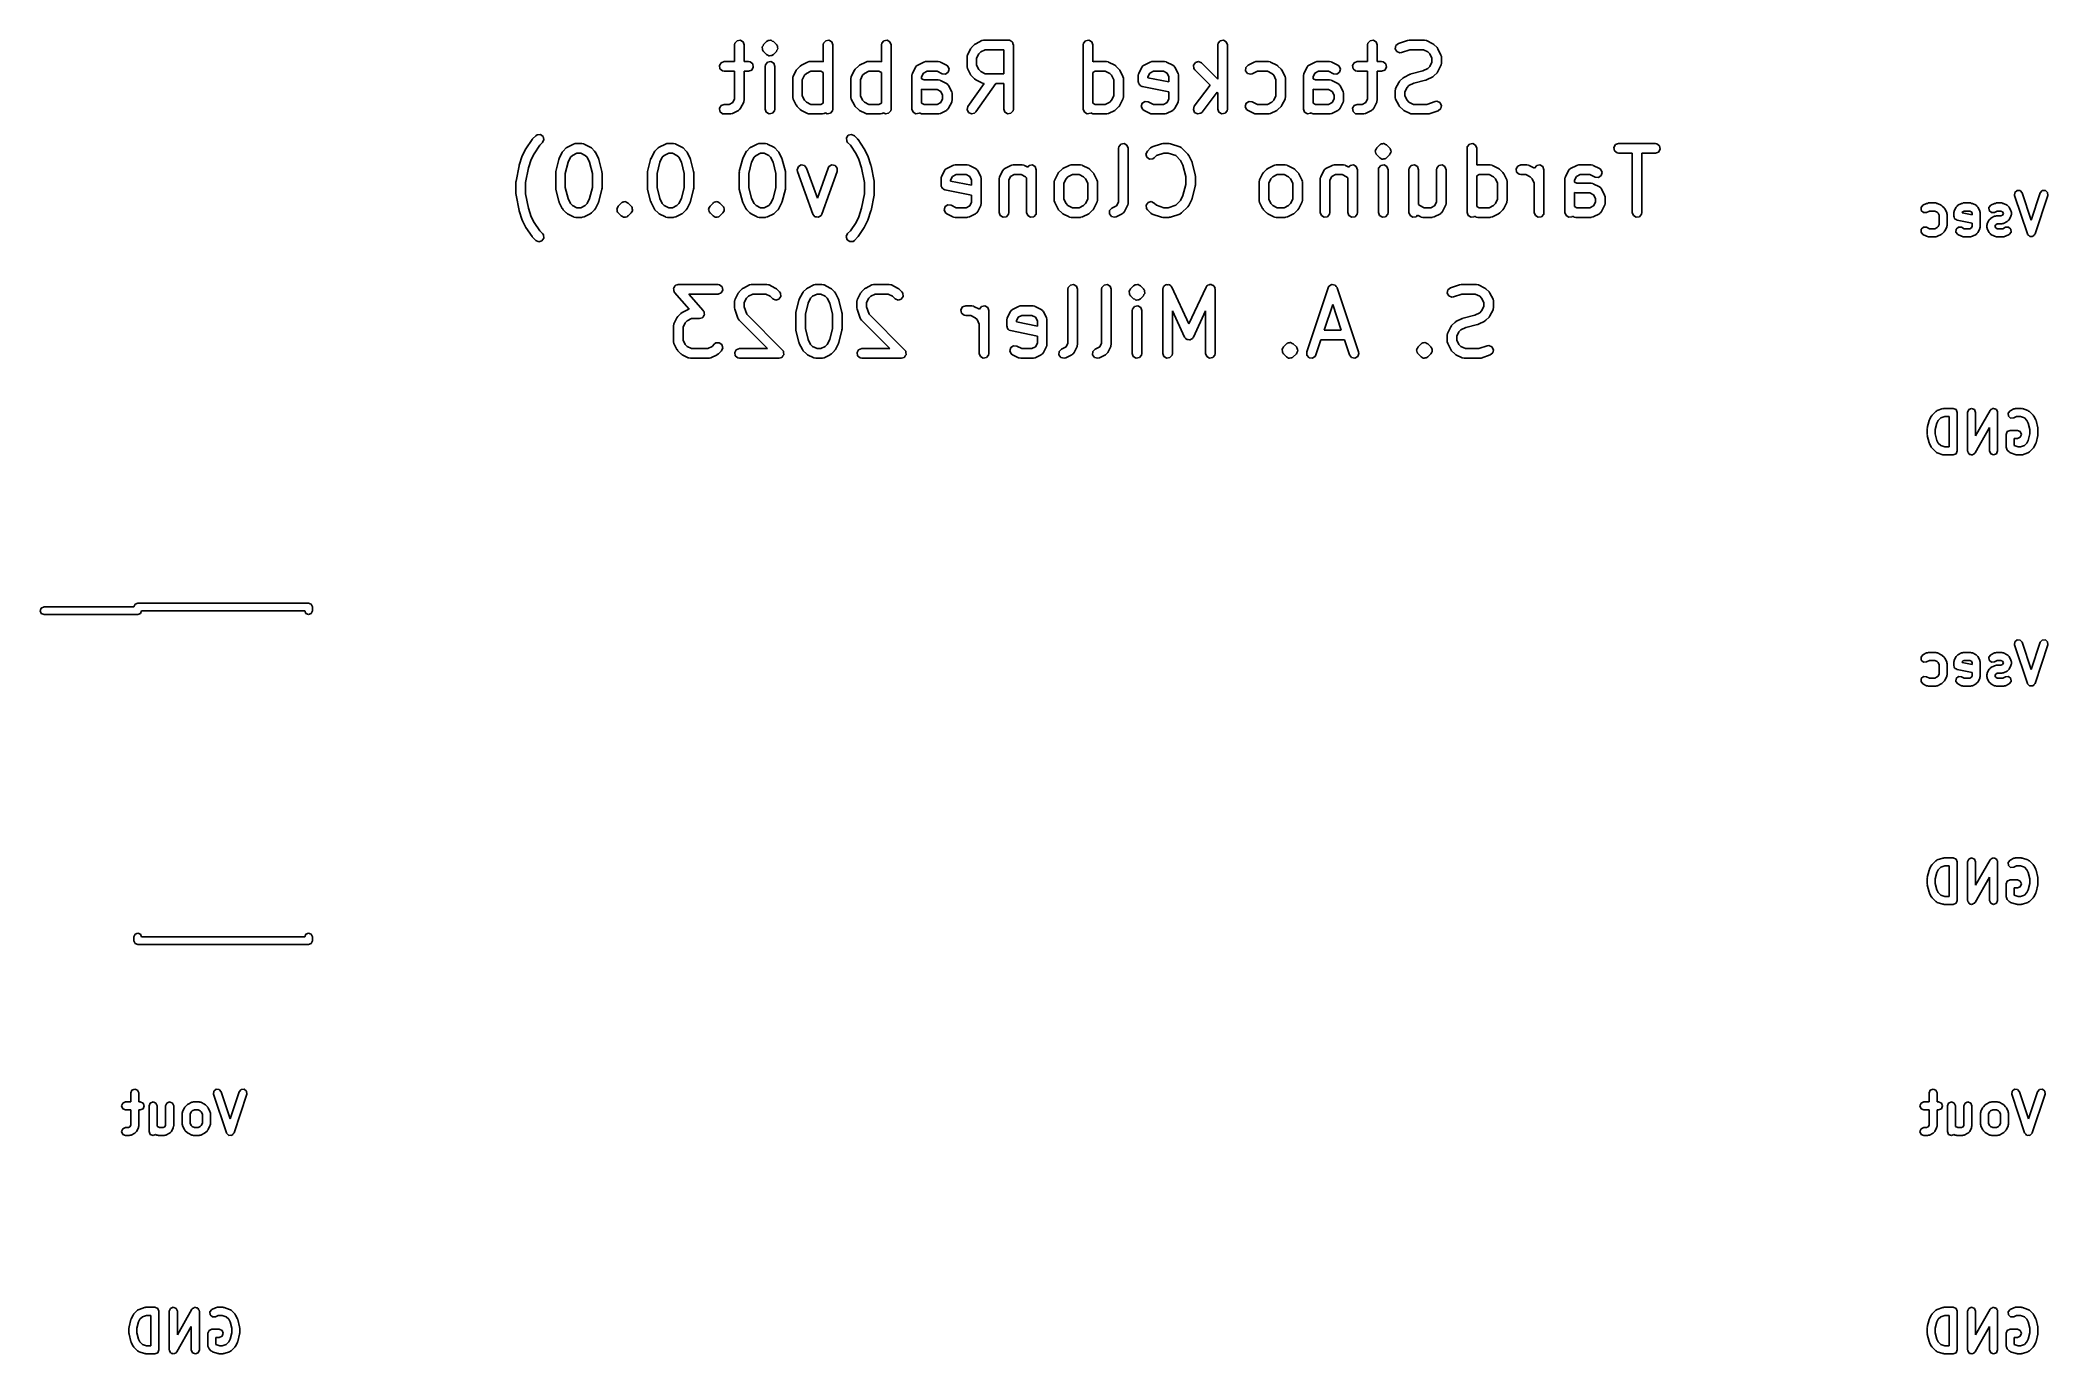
# Model space of a CAD drawing. Extents: x 83.8 to 115, y -109 to -88.6.
import ezdxf

# ---------------------------------------------------------------- set-up
doc = ezdxf.new("R2010")
doc.units = 0
doc.layers.add('BLACK', color=7, linetype='CONTINUOUS')

msp = doc.modelspace()

# ---------------------------------------------------------------- linework, layer by layer
at = {"layer": 'BLACK', "linetype": 'CONTINUOUS'}
for p, q in [((94.5679, -88.6474), (94.5724, -88.6217)), ((94.5679, -88.9057), (94.5679, -88.6474)), ((94.5724, -88.6217), (94.6054, -88.5824)), ((94.6054, -88.5824), (94.6559, -88.5735)), ((94.6559, -88.5735), (94.7003, -88.5992)), ((94.7003, -88.5992), (94.7179, -88.6474)), ((94.7179, -88.6474), (94.7179, -88.9057)), ((94.9967, -88.6885), (94.9996, -88.6823)), ((95.0018, -88.7073), (94.9967, -88.6885)), ((94.999, -88.6756), (95.0102, -88.6596)), ((94.9996, -88.6823), (94.999, -88.6756)), ((95.0035, -88.7267), (95.0018, -88.7073)), ((95.0091, -88.7348), (95.0035, -88.7267)), ((95.01, -88.738), (95.0091, -88.7348)), ((95.0127, -88.7399), (95.01, -88.738)), ((95.0102, -88.6596), (95.0184, -88.642)), ((95.0184, -88.748), (95.0127, -88.7399)), ((95.0184, -88.642), (95.066, -88.5943)), ((95.066, -88.7957), (95.0184, -88.748)), ((95.066, -88.5943), (95.0741, -88.5887)), ((95.0741, -88.5887), (95.076, -88.5859)), ((95.076, -88.5859), (95.0792, -88.5851)), ((95.0792, -88.5851), (95.0794, -88.585)), ((95.0794, -88.585), (95.0815, -88.5824)), ((95.0815, -88.5824), (95.0835, -88.5821)), ((95.0835, -88.5821), (95.0874, -88.5794)), ((95.0874, -88.5794), (95.1068, -88.5777)), ((95.1068, -88.5777), (95.1256, -88.5727)), ((95.1256, -88.5727), (95.1287, -88.5741)), ((95.1287, -88.5741), (95.1321, -88.5735)), ((95.1321, -88.5735), (95.135, -88.5752)), ((95.135, -88.5752), (95.1385, -88.5749)), ((95.1385, -88.5749), (95.1544, -88.5861)), ((95.1544, -88.5861), (95.1721, -88.5943)), ((95.1721, -88.5943), (95.2197, -88.642)), ((95.2197, -88.748), (95.1721, -88.7957)), ((95.2197, -88.642), (95.2254, -88.6501)), ((95.2279, -88.7304), (95.2197, -88.748)), ((95.2254, -88.6501), (95.2281, -88.652)), ((95.2391, -88.7144), (95.2279, -88.7304)), ((95.2281, -88.652), (95.229, -88.6552)), ((95.229, -88.6552), (95.2346, -88.6633)), ((95.2346, -88.6633), (95.2363, -88.6827)), ((95.2363, -88.6827), (95.2414, -88.7015)), ((95.2414, -88.7015), (95.2385, -88.7077)), ((95.2385, -88.7077), (95.2391, -88.7144)), ((95.9488, -88.6474), (95.9533, -88.6217)), ((95.9488, -88.9093), (95.9488, -88.6474)), ((95.9533, -88.6217), (95.9863, -88.5824)), ((95.9863, -88.5824), (96.0368, -88.5735)), ((96.0368, -88.5735), (96.0813, -88.5992)), ((96.0813, -88.5992), (96.0988, -88.6474)), ((96.0988, -88.6474), (96.0988, -89.6474)), ((96.8536, -88.6474), (96.8581, -88.6217)), ((96.8536, -88.9093), (96.8536, -88.6474)), ((96.8581, -88.6217), (96.8911, -88.5824)), ((96.8911, -88.5824), (96.9416, -88.5735)), ((96.9416, -88.5735), (96.986, -88.5992)), ((96.986, -88.5992), (97.0036, -88.6474)), ((97.0036, -88.6474), (97.0036, -89.6474)), ((98.1948, -88.8043), (98.2424, -88.7091)), ((98.2424, -88.7091), (98.2558, -88.6911)), ((98.2558, -88.6911), (98.2565, -88.6896)), ((98.2565, -88.6896), (98.3041, -88.642)), ((98.3041, -88.642), (98.3225, -88.6291)), ((98.3225, -88.6291), (98.3236, -88.6279)), ((98.3236, -88.6279), (98.4188, -88.5803)), ((98.4016, -88.7566), (98.3712, -88.787)), ((98.4701, -88.7224), (98.4016, -88.7566)), ((98.4188, -88.5803), (98.4438, -88.5729)), ((98.4438, -88.5729), (98.4482, -88.5739)), ((98.4482, -88.5739), (98.4524, -88.5724)), ((98.4524, -88.5724), (98.8333, -88.5724)), ((98.7583, -88.7224), (98.4701, -88.7224)), ((98.7583, -89.0962), (98.7583, -88.7224)), ((98.8333, -88.5724), (98.8431, -88.5741)), ((98.8431, -88.5741), (98.8464, -88.5735)), ((98.8464, -88.5735), (98.8492, -88.5752)), ((98.8492, -88.5752), (98.859, -88.5769)), ((98.859, -88.5769), (98.8739, -88.5894)), ((98.8739, -88.5894), (98.8908, -88.5992)), ((98.8908, -88.5992), (98.8931, -88.6055)), ((98.8931, -88.6055), (98.8983, -88.6099)), ((98.8983, -88.6099), (98.9017, -88.6291)), ((98.9017, -88.6291), (98.9083, -88.6474)), ((98.9083, -88.6474), (98.9083, -89.6474)), ((99.9964, -88.6474), (100.001, -88.6217)), ((99.9964, -89.6474), (99.9964, -88.6474)), ((100.001, -88.6217), (100.034, -88.5824)), ((100.034, -88.5824), (100.084, -88.5735)), ((100.084, -88.5735), (100.129, -88.5992)), ((100.129, -88.5992), (100.146, -88.6474)), ((100.146, -88.6474), (100.146, -88.9097)), ((102.092, -88.6474), (102.096, -88.6217)), ((102.092, -89.1806), (102.092, -88.6474)), ((102.096, -88.6217), (102.129, -88.5824)), ((102.129, -88.5824), (102.18, -88.5735)), ((102.18, -88.5735), (102.224, -88.5992)), ((102.224, -88.5992), (102.242, -88.6474)), ((102.242, -88.6474), (102.242, -89.6474)), ((104.425, -88.6474), (104.43, -88.6217)), ((104.425, -88.9057), (104.425, -88.6474)), ((104.43, -88.6217), (104.462, -88.5824)), ((104.462, -88.5824), (104.513, -88.5735)), ((104.513, -88.5735), (104.557, -88.5992)), ((104.557, -88.5992), (104.575, -88.6474)), ((104.575, -88.6474), (104.575, -88.9057)), ((104.854, -88.706), (104.865, -88.6557)), ((104.879, -88.7511), (104.854, -88.706)), ((104.865, -88.6557), (104.905, -88.6238)), ((104.927, -88.77), (104.879, -88.7511)), ((104.905, -88.6238), (105.048, -88.5762)), ((104.952, -88.7662), (104.927, -88.77)), ((105.084, -88.7224), (104.952, -88.7662)), ((105.048, -88.5762), (105.07, -88.5729)), ((105.07, -88.5729), (105.071, -88.5724)), ((105.071, -88.5724), (105.31, -88.5724)), ((105.292, -88.7224), (105.084, -88.7224)), ((105.36, -88.7566), (105.292, -88.7224)), ((105.31, -88.5724), (105.335, -88.5769)), ((105.335, -88.5769), (105.339, -88.5798)), ((105.339, -88.5798), (105.343, -88.5803)), ((105.343, -88.5803), (105.438, -88.6279)), ((105.391, -88.787), (105.36, -88.7566)), ((105.438, -88.6279), (105.456, -88.6413)), ((105.456, -88.6413), (105.458, -88.642)), ((105.458, -88.642), (105.505, -88.6896)), ((105.505, -88.6896), (105.518, -88.7079)), ((105.518, -88.7079), (105.519, -88.7091)), ((105.519, -88.7091), (105.567, -88.8043)), ((94.3309, -88.9677), (94.3566, -88.9233)), ((94.3398, -89.0182), (94.3309, -88.9677)), ((94.3791, -89.0512), (94.3398, -89.0182)), ((94.3566, -88.9233), (94.4048, -88.9057)), ((94.4048, -89.0557), (94.3791, -89.0512)), ((94.4048, -88.9057), (94.5679, -88.9057)), ((94.5679, -89.0557), (94.4048, -89.0557)), ((94.5679, -89.4868), (94.5679, -89.0557)), ((94.7179, -88.9057), (94.7857, -88.9057)), ((94.7857, -89.0557), (94.7179, -89.0557)), ((94.7179, -89.0557), (94.7179, -89.5045)), ((94.7857, -88.9057), (94.8114, -88.9102)), ((94.8339, -89.0382), (94.7857, -89.0557)), ((94.8114, -88.9102), (94.8507, -88.9432)), ((94.8596, -88.9937), (94.8339, -89.0382)), ((94.8507, -88.9432), (94.8596, -88.9937)), ((95.044, -88.9807), (95.0486, -88.9551)), ((95.044, -89.6474), (95.044, -88.9807)), ((95.0486, -88.9551), (95.0815, -88.9158)), ((95.0837, -88.8039), (95.066, -88.7957)), ((95.0815, -88.9158), (95.1321, -88.9069)), ((95.0996, -88.8151), (95.0837, -88.8039)), ((95.1031, -88.8148), (95.0996, -88.8151)), ((95.106, -88.8165), (95.1031, -88.8148)), ((95.1094, -88.8159), (95.106, -88.8165)), ((95.1125, -88.8173), (95.1094, -88.8159)), ((95.1313, -88.8123), (95.1125, -88.8173)), ((95.1507, -88.8106), (95.1313, -88.8123)), ((95.1321, -88.9069), (95.1765, -88.9325)), ((95.1546, -88.8079), (95.1507, -88.8106)), ((95.1565, -88.8076), (95.1546, -88.8079)), ((95.1587, -88.805), (95.1565, -88.8076)), ((95.1588, -88.8049), (95.1587, -88.805)), ((95.1621, -88.8041), (95.1588, -88.8049)), ((95.164, -88.8013), (95.1621, -88.8041)), ((95.1721, -88.7957), (95.164, -88.8013)), ((95.1765, -88.9325), (95.194, -88.9807)), ((95.194, -88.9807), (95.194, -89.6474)), ((95.4805, -89.1376), (95.5282, -89.0424)), ((95.5282, -89.0424), (95.5415, -89.0244)), ((95.5415, -89.0244), (95.5422, -89.0229)), ((95.5422, -89.0229), (95.5898, -88.9753)), ((95.5898, -88.9753), (95.6082, -88.9624)), ((95.6082, -88.9624), (95.6093, -88.9613)), ((95.6093, -88.9613), (95.7046, -88.9136)), ((95.6873, -89.09), (95.6569, -89.1204)), ((95.7558, -89.0557), (95.6873, -89.09)), ((95.7046, -88.9136), (95.7295, -88.9062)), ((95.7295, -88.9062), (95.7339, -88.9072)), ((95.7339, -88.9072), (95.7381, -88.9057)), ((95.7381, -88.9057), (95.9286, -88.9057)), ((95.9109, -89.0557), (95.7558, -89.0557)), ((95.9488, -89.0747), (95.9109, -89.0557)), ((95.9286, -88.9057), (95.9488, -88.9093)), ((95.9488, -89.5534), (95.9488, -89.0747)), ((96.3853, -89.1376), (96.4329, -89.0424)), ((96.4329, -89.0424), (96.4463, -89.0244)), ((96.4463, -89.0244), (96.447, -89.0229)), ((96.447, -89.0229), (96.4946, -88.9753)), ((96.4946, -88.9753), (96.513, -88.9624)), ((96.513, -88.9624), (96.5141, -88.9613)), ((96.5141, -88.9613), (96.6093, -88.9136)), ((96.592, -89.09), (96.5616, -89.1204)), ((96.6606, -89.0557), (96.592, -89.09)), ((96.6093, -88.9136), (96.6343, -88.9062)), ((96.6343, -88.9062), (96.6386, -88.9072)), ((96.6386, -88.9072), (96.6429, -88.9057)), ((96.6429, -88.9057), (96.8333, -88.9057)), ((96.8156, -89.0557), (96.6606, -89.0557)), ((96.8536, -89.0747), (96.8156, -89.0557)), ((96.8333, -88.9057), (96.8536, -88.9093)), ((96.8536, -89.5534), (96.8536, -89.0747)), ((97.3372, -89.0945), (97.3377, -89.09)), ((97.3377, -89.09), (97.3853, -88.9948)), ((97.3853, -88.9948), (97.4008, -88.9739)), ((97.4008, -88.9739), (97.4111, -88.9694)), ((97.4111, -88.9694), (97.4188, -88.9613)), ((97.4188, -88.9613), (97.5141, -88.9136)), ((97.5083, -89.0842), (97.4798, -89.1413)), ((97.5653, -89.0557), (97.5083, -89.0842)), ((97.5141, -88.9136), (97.539, -88.9062)), ((97.539, -88.9062), (97.5434, -88.9072)), ((97.5434, -88.9072), (97.5476, -88.9057)), ((97.5476, -88.9057), (97.7381, -88.9057)), ((97.7204, -89.0557), (97.5653, -89.0557)), ((97.7998, -89.0954), (97.7204, -89.0557)), ((97.7381, -88.9057), (97.7637, -88.9102)), ((97.7637, -88.9102), (97.7672, -88.9131)), ((97.7672, -88.9131), (97.7716, -88.9136)), ((97.7716, -88.9136), (97.8669, -88.9613)), ((97.8936, -89.073), (97.8508, -89.1013)), ((97.8669, -88.9613), (97.8878, -88.9768)), ((97.8878, -88.9768), (97.9082, -89.0238)), ((97.9082, -89.0238), (97.8936, -89.073)), ((98.1869, -88.8379), (98.1914, -88.8122)), ((98.1869, -88.9807), (98.1869, -88.8379)), ((98.1884, -88.9849), (98.1869, -88.9807)), ((98.1874, -88.9893), (98.1884, -88.9849)), ((98.1948, -89.0143), (98.1874, -88.9893)), ((98.1914, -88.8122), (98.1943, -88.8088)), ((98.1943, -88.8088), (98.1948, -88.8043)), ((98.2424, -89.1095), (98.1948, -89.0143)), ((98.3712, -88.787), (98.3369, -88.8556)), ((98.3369, -88.8556), (98.3369, -88.963)), ((98.3369, -88.963), (98.3712, -89.0315)), ((98.3712, -89.0315), (98.4016, -89.0619)), ((98.4016, -89.0619), (98.4701, -89.0962)), ((100.146, -88.9097), (100.158, -88.9062)), ((100.184, -89.0557), (100.146, -89.0747)), ((100.146, -89.0747), (100.146, -89.5534)), ((100.158, -88.9062), (100.162, -88.9072)), ((100.162, -88.9072), (100.167, -88.9057)), ((100.167, -88.9057), (100.357, -88.9057)), ((100.339, -89.0557), (100.184, -89.0557)), ((100.408, -89.09), (100.339, -89.0557)), ((100.357, -88.9057), (100.383, -88.9102)), ((100.383, -88.9102), (100.386, -88.9131)), ((100.386, -88.9131), (100.391, -88.9136)), ((100.391, -88.9136), (100.486, -88.9613)), ((100.438, -89.1204), (100.408, -89.09)), ((100.486, -88.9613), (100.504, -88.9746)), ((100.504, -88.9746), (100.505, -88.9753)), ((100.505, -88.9753), (100.553, -89.0229)), ((100.553, -89.0229), (100.566, -89.0413)), ((100.566, -89.0413), (100.567, -89.0424)), ((100.567, -89.0424), (100.615, -89.1376)), ((100.861, -89.09), (100.909, -88.9948)), ((100.861, -89.0945), (100.861, -89.09)), ((100.909, -88.9948), (100.925, -88.9739)), ((100.925, -88.9739), (100.935, -88.9694)), ((100.935, -88.9694), (100.943, -88.9613)), ((100.943, -88.9613), (101.038, -88.9136)), ((101.032, -89.0842), (101.004, -89.1413)), ((101.089, -89.0557), (101.032, -89.0842)), ((101.038, -88.9136), (101.063, -88.9062)), ((101.063, -88.9062), (101.067, -88.9072)), ((101.067, -88.9072), (101.071, -88.9057)), ((101.071, -88.9057), (101.262, -88.9057)), ((101.244, -89.0557), (101.089, -89.0557)), ((101.301, -89.0842), (101.244, -89.0557)), ((101.262, -88.9057), (101.288, -88.9102)), ((101.288, -88.9102), (101.291, -88.9131)), ((101.291, -88.9131), (101.295, -88.9136)), ((101.295, -88.9136), (101.391, -88.9613)), ((101.33, -89.1413), (101.301, -89.0842)), ((101.391, -88.9613), (101.412, -88.9768)), ((101.412, -88.9768), (101.416, -88.9871)), ((101.416, -88.9871), (101.424, -88.9948)), ((101.424, -88.9948), (101.472, -89.09)), ((101.472, -89.09), (101.479, -89.115)), ((101.713, -88.9613), (101.743, -88.9193)), ((101.718, -89.0124), (101.713, -88.9613)), ((101.733, -89.0337), (101.718, -89.0124)), ((101.972, -89.2735), (101.733, -89.0337)), ((101.743, -88.9193), (101.792, -88.906)), ((101.792, -88.906), (101.839, -88.9277)), ((101.839, -88.9277), (102.092, -89.1806)), ((102.523, -89.0497), (102.526, -88.9985)), ((102.554, -89.0909), (102.523, -89.0497)), ((102.526, -88.9985), (102.562, -88.9613)), ((102.604, -89.1028), (102.554, -89.0909)), ((102.562, -88.9613), (102.657, -88.9136)), ((102.708, -89.0557), (102.629, -89.0954)), ((102.657, -88.9136), (102.682, -88.9062)), ((102.682, -88.9062), (102.686, -88.9072)), ((102.686, -88.9072), (102.69, -88.9057)), ((102.69, -88.9057), (102.881, -88.9057)), ((102.863, -89.0557), (102.708, -89.0557)), ((102.932, -89.09), (102.863, -89.0557)), ((102.881, -88.9057), (102.907, -88.9102)), ((102.907, -88.9102), (102.91, -88.9131)), ((102.91, -88.9131), (102.914, -88.9136)), ((102.914, -88.9136), (103.01, -88.9613)), ((102.962, -89.1204), (102.932, -89.09)), ((103.01, -88.9613), (103.028, -88.9746)), ((103.028, -88.9746), (103.029, -88.9753)), ((103.029, -88.9753), (103.077, -89.0229)), ((103.077, -89.0229), (103.09, -89.0413)), ((103.09, -89.0413), (103.091, -89.0424)), ((103.091, -89.0424), (103.139, -89.1376)), ((103.432, -89.0945), (103.433, -89.09)), ((103.433, -89.09), (103.481, -88.9948)), ((103.481, -88.9948), (103.496, -88.9739)), ((103.496, -88.9739), (103.506, -88.9694)), ((103.506, -88.9694), (103.514, -88.9613)), ((103.514, -88.9613), (103.609, -88.9136)), ((103.604, -89.0842), (103.575, -89.1413)), ((103.661, -89.0557), (103.604, -89.0842)), ((103.609, -88.9136), (103.634, -88.9062)), ((103.634, -88.9062), (103.639, -88.9072)), ((103.639, -88.9072), (103.643, -88.9057)), ((103.643, -88.9057), (103.833, -88.9057)), ((103.816, -89.0557), (103.661, -89.0557)), ((103.895, -89.0954), (103.816, -89.0557)), ((103.833, -88.9057), (103.859, -88.9102)), ((103.859, -88.9102), (103.862, -88.9131)), ((103.862, -88.9131), (103.867, -88.9136)), ((103.867, -88.9136), (103.962, -88.9613)), ((103.989, -89.073), (103.946, -89.1013)), ((103.962, -88.9613), (103.983, -88.9768)), ((103.983, -88.9768), (104.003, -89.0238)), ((104.003, -89.0238), (103.989, -89.073)), ((104.188, -88.9677), (104.214, -88.9233)), ((104.197, -89.0182), (104.188, -88.9677)), ((104.236, -89.0512), (104.197, -89.0182)), ((104.214, -88.9233), (104.262, -88.9057)), ((104.262, -89.0557), (104.236, -89.0512)), ((104.262, -88.9057), (104.425, -88.9057)), ((104.425, -89.0557), (104.262, -89.0557)), ((104.425, -89.4868), (104.425, -89.0557)), ((104.575, -88.9057), (104.643, -88.9057)), ((104.643, -89.0557), (104.575, -89.0557)), ((104.575, -89.0557), (104.575, -89.5045)), ((104.643, -88.9057), (104.669, -88.9102)), ((104.691, -89.0382), (104.643, -89.0557)), ((104.669, -88.9102), (104.708, -88.9432)), ((104.717, -88.9937), (104.691, -89.0382)), ((104.708, -88.9432), (104.717, -88.9937)), ((105.101, -89.0984), (105.283, -89.0528)), ((105.283, -89.0528), (105.36, -89.0143)), ((105.36, -89.0143), (105.391, -88.9839)), ((105.425, -88.8556), (105.391, -88.787)), ((105.391, -88.9839), (105.425, -88.9154)), ((105.425, -88.9154), (105.425, -88.8556)), ((105.505, -89.0814), (105.458, -89.129)), ((105.506, -89.0799), (105.505, -89.0814)), ((105.519, -89.0619), (105.506, -89.0799)), ((105.567, -88.9666), (105.519, -89.0619)), ((105.567, -88.8043), (105.575, -88.8293)), ((105.568, -88.9622), (105.567, -88.9666)), ((105.57, -88.9587), (105.568, -88.9622)), ((105.575, -88.9331), (105.57, -88.9587)), ((105.575, -88.8293), (105.573, -88.8336)), ((105.573, -88.8336), (105.575, -88.8379)), ((105.575, -88.8379), (105.575, -88.9331)), ((95.4726, -89.1712), (95.4771, -89.1455)), ((95.4726, -89.4569), (95.4726, -89.1712)), ((95.4771, -89.1455), (95.48, -89.1421)), ((95.48, -89.1421), (95.4805, -89.1376)), ((95.6569, -89.1204), (95.6226, -89.1889)), ((95.6226, -89.1889), (95.6226, -89.4392)), ((96.3774, -89.1712), (96.3819, -89.1455)), ((96.3774, -89.4569), (96.3774, -89.1712)), ((96.3819, -89.1455), (96.3848, -89.1421)), ((96.3848, -89.1421), (96.3853, -89.1376)), ((96.5616, -89.1204), (96.5274, -89.1889)), ((96.5274, -89.1889), (96.5274, -89.4392)), ((97.3298, -89.1236), (97.3343, -89.0979)), ((97.3298, -89.6474), (97.3298, -89.1236)), ((97.3343, -89.0979), (97.3372, -89.0945)), ((97.4798, -89.1413), (97.4798, -89.1725)), ((97.4798, -89.1725), (97.5177, -89.1914)), ((97.5, -89.3414), (97.4798, -89.3379)), ((97.4798, -89.3379), (97.4798, -89.5534)), ((97.7204, -89.3414), (97.5, -89.3414)), ((97.5177, -89.1914), (97.7381, -89.1914)), ((97.7774, -89.3699), (97.7204, -89.3414)), ((97.7381, -89.1914), (97.7637, -89.196)), ((97.7637, -89.196), (97.7672, -89.1988)), ((97.7672, -89.1988), (97.7716, -89.1993)), ((97.7716, -89.1993), (97.8669, -89.247)), ((97.806, -89.427), (97.7774, -89.3699)), ((97.8508, -89.1013), (97.7998, -89.0954)), ((97.8669, -89.247), (97.8878, -89.2625)), ((97.8878, -89.2625), (97.8923, -89.2728)), ((97.8923, -89.2728), (97.9004, -89.2805)), ((97.9004, -89.2805), (97.948, -89.3757)), ((97.948, -89.3757), (97.9555, -89.4007)), ((97.9555, -89.4007), (97.9544, -89.4051)), ((97.9544, -89.4051), (97.956, -89.4093)), ((98.2005, -89.6044), (98.4513, -89.246)), ((98.2436, -89.1106), (98.2424, -89.1095)), ((98.2565, -89.129), (98.2436, -89.1106)), ((98.3041, -89.1766), (98.2565, -89.129)), ((98.3056, -89.1773), (98.3041, -89.1766)), ((98.3236, -89.1907), (98.3056, -89.1773)), ((98.6343, -89.2462), (98.3233, -89.6904)), ((98.4188, -89.2383), (98.3236, -89.1907)), ((98.4233, -89.2388), (98.4188, -89.2383)), ((98.4267, -89.2417), (98.4233, -89.2388)), ((98.4513, -89.246), (98.4267, -89.2417)), ((98.4701, -89.0962), (98.7583, -89.0962)), ((98.7583, -89.2462), (98.6343, -89.2462)), ((98.7583, -89.6474), (98.7583, -89.2462)), ((100.473, -89.1889), (100.438, -89.1204)), ((100.473, -89.4392), (100.473, -89.1889)), ((100.615, -89.1376), (100.622, -89.1626)), ((100.622, -89.1626), (100.621, -89.167)), ((100.621, -89.167), (100.623, -89.1712)), ((100.623, -89.1712), (100.623, -89.4569)), ((100.854, -89.1236), (100.858, -89.0979)), ((100.854, -89.2188), (100.854, -89.1236)), ((100.858, -89.2305), (100.854, -89.2188)), ((100.858, -89.0979), (100.861, -89.0945)), ((100.858, -89.2428), (100.858, -89.2305)), ((100.866, -89.2538), (100.858, -89.2428)), ((100.871, -89.267), (100.866, -89.2538)), ((100.882, -89.2732), (100.871, -89.267)), ((100.89, -89.2829), (100.882, -89.2732)), ((100.914, -89.2924), (100.89, -89.2829)), ((101.33, -89.3755), (100.914, -89.2924)), ((101.004, -89.1413), (101.004, -89.1573)), ((101.004, -89.1573), (101.33, -89.2226)), ((101.33, -89.2226), (101.33, -89.1413)), ((101.33, -89.4868), (101.33, -89.3755)), ((101.479, -89.115), (101.478, -89.1194)), ((101.478, -89.1194), (101.48, -89.1236)), ((101.48, -89.1236), (101.48, -89.5045)), ((101.726, -89.6024), (101.972, -89.2735)), ((102.08, -89.3806), (101.846, -89.6924)), ((102.092, -89.3927), (102.08, -89.3806)), ((102.092, -89.6474), (102.092, -89.3927)), ((102.629, -89.0954), (102.604, -89.1028)), ((102.996, -89.1889), (102.962, -89.1204)), ((102.996, -89.4392), (102.996, -89.1889)), ((103.139, -89.1376), (103.146, -89.1626)), ((103.146, -89.1626), (103.145, -89.167)), ((103.145, -89.167), (103.146, -89.1712)), ((103.146, -89.1712), (103.146, -89.4569)), ((103.425, -89.1236), (103.43, -89.0979)), ((103.425, -89.6474), (103.425, -89.1236)), ((103.43, -89.0979), (103.432, -89.0945)), ((103.575, -89.1413), (103.575, -89.1725)), ((103.575, -89.1725), (103.613, -89.1914)), ((103.595, -89.3414), (103.575, -89.3379)), ((103.575, -89.3379), (103.575, -89.5534)), ((103.816, -89.3414), (103.595, -89.3414)), ((103.613, -89.1914), (103.833, -89.1914)), ((103.873, -89.3699), (103.816, -89.3414)), ((103.833, -89.1914), (103.859, -89.196)), ((103.859, -89.196), (103.862, -89.1988)), ((103.862, -89.1988), (103.867, -89.1993)), ((103.867, -89.1993), (103.962, -89.247)), ((103.901, -89.427), (103.873, -89.3699)), ((103.946, -89.1013), (103.895, -89.0954)), ((103.962, -89.247), (103.983, -89.2625)), ((103.983, -89.2625), (103.987, -89.2728)), ((103.987, -89.2728), (103.996, -89.2805)), ((103.996, -89.2805), (104.043, -89.3757)), ((104.043, -89.3757), (104.051, -89.4007)), ((104.051, -89.4007), (104.05, -89.4051)), ((104.05, -89.4051), (104.051, -89.4093)), ((104.854, -89.3617), (104.858, -89.336)), ((104.854, -89.4569), (104.854, -89.3617)), ((104.858, -89.336), (104.861, -89.3326)), ((104.861, -89.3281), (104.909, -89.2329)), ((104.861, -89.3326), (104.861, -89.3281)), ((104.909, -89.2329), (104.922, -89.2149)), ((104.922, -89.2149), (104.923, -89.2134)), ((104.923, -89.2134), (104.971, -89.1658)), ((104.971, -89.1658), (104.989, -89.1529)), ((104.989, -89.1529), (104.99, -89.1517)), ((104.99, -89.1517), (105.086, -89.1041)), ((105.038, -89.3109), (105.004, -89.3794)), ((105.004, -89.3794), (105.004, -89.4392)), ((105.068, -89.2804), (105.038, -89.3109)), ((105.145, -89.242), (105.068, -89.2804)), ((105.086, -89.1041), (105.098, -89.1004)), ((105.098, -89.1004), (105.101, -89.0984)), ((105.328, -89.1963), (105.145, -89.242)), ((105.331, -89.1943), (105.328, -89.1963)), ((105.343, -89.1907), (105.331, -89.1943)), ((105.438, -89.143), (105.343, -89.1907)), ((105.439, -89.1418), (105.438, -89.143)), ((105.458, -89.129), (105.439, -89.1418)), ((94.3309, -89.6344), (94.3566, -89.5899)), ((94.3398, -89.6849), (94.3309, -89.6344)), ((94.3791, -89.7179), (94.3398, -89.6849)), ((94.3566, -89.5899), (94.4048, -89.5724)), ((94.4048, -89.7224), (94.3791, -89.7179)), ((94.4048, -89.5724), (94.4823, -89.5724)), ((94.4823, -89.5724), (94.5393, -89.5439)), ((94.5335, -89.7145), (94.5086, -89.7219)), ((94.6288, -89.6668), (94.5335, -89.7145)), ((94.5393, -89.5439), (94.5679, -89.4868)), ((94.6365, -89.6587), (94.6288, -89.6668)), ((94.6468, -89.6542), (94.6365, -89.6587)), ((94.6623, -89.6333), (94.6468, -89.6542)), ((94.7099, -89.5381), (94.6623, -89.6333)), ((94.7105, -89.5336), (94.7099, -89.5381)), ((94.7133, -89.5302), (94.7105, -89.5336)), ((94.7179, -89.5045), (94.7133, -89.5302)), ((95.0616, -89.6956), (95.044, -89.6474)), ((95.106, -89.7212), (95.0616, -89.6956)), ((95.1565, -89.7123), (95.106, -89.7212)), ((95.1895, -89.673), (95.1565, -89.7123)), ((95.194, -89.6474), (95.1895, -89.673)), ((95.4742, -89.4611), (95.4726, -89.4569)), ((95.4731, -89.4655), (95.4742, -89.4611)), ((95.4805, -89.4904), (95.4731, -89.4655)), ((95.5282, -89.5857), (95.4805, -89.4904)), ((95.5293, -89.5868), (95.5282, -89.5857)), ((95.5422, -89.6052), (95.5293, -89.5868)), ((95.5898, -89.6528), (95.5422, -89.6052)), ((95.5913, -89.6535), (95.5898, -89.6528)), ((95.6093, -89.6668), (95.5913, -89.6535)), ((95.7046, -89.7145), (95.6093, -89.6668)), ((95.6226, -89.4392), (95.6569, -89.5077)), ((95.6569, -89.5077), (95.6873, -89.5381)), ((95.6873, -89.5381), (95.7558, -89.5724)), ((95.709, -89.715), (95.7046, -89.7145)), ((95.7124, -89.7179), (95.709, -89.715)), ((95.7381, -89.7224), (95.7124, -89.7179)), ((95.7558, -89.5724), (95.9109, -89.5724)), ((95.9109, -89.5724), (95.9488, -89.5534)), ((95.9621, -89.7145), (95.9371, -89.7219)), ((95.9819, -89.7046), (95.9621, -89.7145)), ((96.0108, -89.7212), (95.9819, -89.7046)), ((96.0613, -89.7123), (96.0108, -89.7212)), ((96.0943, -89.673), (96.0613, -89.7123)), ((96.0988, -89.6474), (96.0943, -89.673)), ((96.3789, -89.4611), (96.3774, -89.4569)), ((96.3779, -89.4655), (96.3789, -89.4611)), ((96.3853, -89.4904), (96.3779, -89.4655)), ((96.4329, -89.5857), (96.3853, -89.4904)), ((96.4341, -89.5868), (96.4329, -89.5857)), ((96.447, -89.6052), (96.4341, -89.5868)), ((96.4946, -89.6528), (96.447, -89.6052)), ((96.4961, -89.6535), (96.4946, -89.6528)), ((96.5141, -89.6668), (96.4961, -89.6535)), ((96.6093, -89.7145), (96.5141, -89.6668)), ((96.5274, -89.4392), (96.5616, -89.5077)), ((96.5616, -89.5077), (96.592, -89.5381)), ((96.592, -89.5381), (96.6606, -89.5724)), ((96.6138, -89.715), (96.6093, -89.7145)), ((96.6172, -89.7179), (96.6138, -89.715)), ((96.6429, -89.7224), (96.6172, -89.7179)), ((96.6606, -89.5724), (96.8156, -89.5724)), ((96.8156, -89.5724), (96.8536, -89.5534)), ((96.8669, -89.7145), (96.8419, -89.7219)), ((96.8867, -89.7046), (96.8669, -89.7145)), ((96.9155, -89.7212), (96.8867, -89.7046)), ((96.9661, -89.7123), (96.9155, -89.7212)), ((96.999, -89.673), (96.9661, -89.7123)), ((97.0036, -89.6474), (96.999, -89.673)), ((97.3473, -89.6956), (97.3298, -89.6474)), ((97.3917, -89.7212), (97.3473, -89.6956)), ((97.4423, -89.7123), (97.3917, -89.7212)), ((97.4482, -89.7053), (97.4423, -89.7123)), ((97.4665, -89.7145), (97.4482, -89.7053)), ((97.4709, -89.715), (97.4665, -89.7145)), ((97.4743, -89.7179), (97.4709, -89.715)), ((97.5, -89.7224), (97.4743, -89.7179)), ((97.4798, -89.5534), (97.5177, -89.5724)), ((97.5177, -89.5724), (97.7204, -89.5724)), ((97.7204, -89.5724), (97.7774, -89.5439)), ((97.7716, -89.7145), (97.7467, -89.7219)), ((97.8669, -89.6668), (97.7716, -89.7145)), ((97.7774, -89.5439), (97.806, -89.4868)), ((97.806, -89.4868), (97.806, -89.427)), ((97.8746, -89.6587), (97.8669, -89.6668)), ((97.8849, -89.6542), (97.8746, -89.6587)), ((97.9004, -89.6333), (97.8849, -89.6542)), ((97.948, -89.5381), (97.9004, -89.6333)), ((97.9485, -89.5336), (97.948, -89.5381)), ((97.9514, -89.5302), (97.9485, -89.5336)), ((97.956, -89.5045), (97.9514, -89.5302)), ((97.956, -89.4093), (97.956, -89.5045)), ((98.1872, -89.6539), (98.2005, -89.6044)), ((98.2089, -89.7004), (98.1872, -89.6539)), ((98.2554, -89.7221), (98.2089, -89.7004)), ((98.3049, -89.7088), (98.2554, -89.7221)), ((98.3233, -89.6904), (98.3049, -89.7088)), ((98.7759, -89.6956), (98.7583, -89.6474)), ((98.8203, -89.7212), (98.7759, -89.6956)), ((98.8708, -89.7123), (98.8203, -89.7212)), ((98.9038, -89.673), (98.8708, -89.7123)), ((98.9083, -89.6474), (98.9038, -89.673)), ((100.014, -89.6956), (99.9964, -89.6474)), ((100.058, -89.7212), (100.014, -89.6956)), ((100.109, -89.7123), (100.058, -89.7212)), ((100.115, -89.7053), (100.109, -89.7123)), ((100.133, -89.7145), (100.115, -89.7053)), ((100.138, -89.715), (100.133, -89.7145)), ((100.141, -89.7179), (100.138, -89.715)), ((100.167, -89.7224), (100.141, -89.7179)), ((100.146, -89.5534), (100.184, -89.5724)), ((100.184, -89.5724), (100.339, -89.5724)), ((100.339, -89.5724), (100.408, -89.5381)), ((100.391, -89.7145), (100.366, -89.7219)), ((100.486, -89.6668), (100.391, -89.7145)), ((100.408, -89.5381), (100.438, -89.5077)), ((100.438, -89.5077), (100.473, -89.4392)), ((100.487, -89.6657), (100.486, -89.6668)), ((100.505, -89.6528), (100.487, -89.6657)), ((100.553, -89.6052), (100.505, -89.6528)), ((100.554, -89.6037), (100.553, -89.6052)), ((100.567, -89.5857), (100.554, -89.6037)), ((100.615, -89.4904), (100.567, -89.5857)), ((100.618, -89.4826), (100.615, -89.486)), ((100.615, -89.486), (100.615, -89.4904)), ((100.623, -89.4569), (100.618, -89.4826)), ((100.901, -89.6043), (100.916, -89.5551)), ((100.922, -89.6513), (100.901, -89.6043)), ((100.916, -89.5551), (100.959, -89.5268)), ((100.943, -89.6668), (100.922, -89.6513)), ((101.038, -89.7145), (100.943, -89.6668)), ((100.959, -89.5268), (101.01, -89.5327)), ((101.01, -89.5327), (101.089, -89.5724)), ((101.042, -89.715), (101.038, -89.7145)), ((101.046, -89.7179), (101.042, -89.715)), ((101.071, -89.7224), (101.046, -89.7179)), ((101.089, -89.5724), (101.244, -89.5724)), ((101.244, -89.5724), (101.301, -89.5439)), ((101.295, -89.7145), (101.27, -89.7219)), ((101.391, -89.6668), (101.295, -89.7145)), ((101.301, -89.5439), (101.33, -89.4868)), ((101.398, -89.6587), (101.391, -89.6668)), ((101.409, -89.6542), (101.398, -89.6587)), ((101.424, -89.6333), (101.409, -89.6542)), ((101.472, -89.5381), (101.424, -89.6333)), ((101.475, -89.5302), (101.472, -89.5336)), ((101.472, -89.5336), (101.472, -89.5381)), ((101.48, -89.5045), (101.475, -89.5302)), ((101.711, -89.6515), (101.726, -89.6024)), ((101.731, -89.6987), (101.711, -89.6515)), ((101.777, -89.7218), (101.731, -89.6987)), ((101.827, -89.7102), (101.777, -89.7218)), ((101.846, -89.6924), (101.827, -89.7102)), ((102.109, -89.6956), (102.092, -89.6474)), ((102.154, -89.7212), (102.109, -89.6956)), ((102.204, -89.7123), (102.154, -89.7212)), ((102.237, -89.673), (102.204, -89.7123)), ((102.242, -89.6474), (102.237, -89.673)), ((102.52, -89.6043), (102.535, -89.5551)), ((102.541, -89.6513), (102.52, -89.6043)), ((102.535, -89.5551), (102.578, -89.5268)), ((102.562, -89.6668), (102.541, -89.6513)), ((102.657, -89.7145), (102.562, -89.6668)), ((102.578, -89.5268), (102.629, -89.5327)), ((102.629, -89.5327), (102.708, -89.5724)), ((102.661, -89.715), (102.657, -89.7145)), ((102.665, -89.7179), (102.661, -89.715)), ((102.69, -89.7224), (102.665, -89.7179)), ((102.708, -89.5724), (102.863, -89.5724)), ((102.863, -89.5724), (102.932, -89.5381)), ((102.914, -89.7145), (102.89, -89.7219)), ((103.01, -89.6668), (102.914, -89.7145)), ((102.932, -89.5381), (102.962, -89.5077)), ((102.962, -89.5077), (102.996, -89.4392)), ((103.011, -89.6657), (103.01, -89.6668)), ((103.029, -89.6528), (103.011, -89.6657)), ((103.077, -89.6052), (103.029, -89.6528)), ((103.078, -89.6037), (103.077, -89.6052)), ((103.091, -89.5857), (103.078, -89.6037)), ((103.139, -89.4904), (103.091, -89.5857)), ((103.142, -89.4826), (103.139, -89.486)), ((103.139, -89.486), (103.139, -89.4904)), ((103.146, -89.4569), (103.142, -89.4826)), ((103.443, -89.6956), (103.425, -89.6474)), ((103.487, -89.7212), (103.443, -89.6956)), ((103.537, -89.7123), (103.487, -89.7212)), ((103.543, -89.7053), (103.537, -89.7123)), ((103.562, -89.7145), (103.543, -89.7053)), ((103.566, -89.715), (103.562, -89.7145)), ((103.57, -89.7179), (103.566, -89.715)), ((103.595, -89.7224), (103.57, -89.7179)), ((103.575, -89.5534), (103.613, -89.5724)), ((103.613, -89.5724), (103.816, -89.5724)), ((103.816, -89.5724), (103.873, -89.5439)), ((103.867, -89.7145), (103.842, -89.7219)), ((103.962, -89.6668), (103.867, -89.7145)), ((103.873, -89.5439), (103.901, -89.4868)), ((103.901, -89.4868), (103.901, -89.427)), ((103.97, -89.6587), (103.962, -89.6668)), ((103.98, -89.6542), (103.97, -89.6587)), ((103.996, -89.6333), (103.98, -89.6542)), ((104.043, -89.5381), (103.996, -89.6333)), ((104.044, -89.5336), (104.043, -89.5381)), ((104.047, -89.5302), (104.044, -89.5336)), ((104.051, -89.5045), (104.047, -89.5302)), ((104.051, -89.4093), (104.051, -89.5045)), ((104.188, -89.6344), (104.214, -89.5899)), ((104.197, -89.6849), (104.188, -89.6344)), ((104.236, -89.7179), (104.197, -89.6849)), ((104.214, -89.5899), (104.262, -89.5724)), ((104.262, -89.7224), (104.236, -89.7179)), ((104.262, -89.5724), (104.339, -89.5724)), ((104.339, -89.5724), (104.396, -89.5439)), ((104.391, -89.7145), (104.366, -89.7219)), ((104.486, -89.6668), (104.391, -89.7145)), ((104.396, -89.5439), (104.425, -89.4868)), ((104.494, -89.6587), (104.486, -89.6668)), ((104.504, -89.6542), (104.494, -89.6587)), ((104.519, -89.6333), (104.504, -89.6542)), ((104.567, -89.5381), (104.519, -89.6333)), ((104.568, -89.5336), (104.567, -89.5381)), ((104.57, -89.5302), (104.568, -89.5336)), ((104.575, -89.5045), (104.57, -89.5302)), ((104.855, -89.4611), (104.854, -89.4569)), ((104.854, -89.4655), (104.855, -89.4611)), ((104.861, -89.4904), (104.854, -89.4655)), ((104.909, -89.5857), (104.861, -89.4904)), ((104.91, -89.5868), (104.909, -89.5857)), ((104.923, -89.6052), (104.91, -89.5868)), ((104.971, -89.6528), (104.923, -89.6052)), ((104.972, -89.6535), (104.971, -89.6528)), ((104.99, -89.6668), (104.972, -89.6535)), ((105.086, -89.7145), (104.99, -89.6668)), ((105.004, -89.4392), (105.038, -89.5077)), ((105.038, -89.5077), (105.068, -89.5381)), ((105.068, -89.5381), (105.137, -89.5724)), ((105.09, -89.715), (105.086, -89.7145)), ((105.093, -89.7179), (105.09, -89.715)), ((105.119, -89.7224), (105.093, -89.7179)), ((105.137, -89.5724), (105.345, -89.5724)), ((105.345, -89.5724), (105.476, -89.5286)), ((105.381, -89.7185), (105.359, -89.7218)), ((105.524, -89.6709), (105.381, -89.7185)), ((105.476, -89.5286), (105.502, -89.5248)), ((105.502, -89.5248), (105.55, -89.5436)), ((105.564, -89.639), (105.524, -89.6709)), ((105.55, -89.5436), (105.574, -89.5888)), ((105.574, -89.5888), (105.564, -89.639)), ((94.5, -89.7224), (94.4048, -89.7224)), ((94.5042, -89.7208), (94.5, -89.7224)), ((94.5086, -89.7219), (94.5042, -89.7208)), ((95.9286, -89.7224), (95.7381, -89.7224)), ((95.9328, -89.7208), (95.9286, -89.7224)), ((95.9371, -89.7219), (95.9328, -89.7208)), ((96.8333, -89.7224), (96.6429, -89.7224)), ((96.8375, -89.7208), (96.8333, -89.7224)), ((96.8419, -89.7219), (96.8375, -89.7208)), ((97.7381, -89.7224), (97.5, -89.7224)), ((97.7423, -89.7208), (97.7381, -89.7224)), ((97.7467, -89.7219), (97.7423, -89.7208)), ((100.357, -89.7224), (100.167, -89.7224)), ((100.361, -89.7208), (100.357, -89.7224)), ((100.366, -89.7219), (100.361, -89.7208)), ((101.262, -89.7224), (101.071, -89.7224)), ((101.266, -89.7208), (101.262, -89.7224)), ((101.27, -89.7219), (101.266, -89.7208)), ((102.881, -89.7224), (102.69, -89.7224)), ((102.885, -89.7208), (102.881, -89.7224)), ((102.89, -89.7219), (102.885, -89.7208)), ((103.833, -89.7224), (103.595, -89.7224)), ((103.838, -89.7208), (103.833, -89.7224)), ((103.842, -89.7219), (103.838, -89.7208)), ((104.357, -89.7224), (104.262, -89.7224)), ((104.361, -89.7208), (104.357, -89.7224)), ((104.366, -89.7219), (104.361, -89.7208)), ((105.357, -89.7224), (105.119, -89.7224)), ((105.359, -89.7218), (105.357, -89.7224)), ((91.2663, -90.3667), (91.3139, -90.2715)), ((91.3139, -90.2715), (91.3179, -90.266)), ((91.3179, -90.266), (91.3185, -90.2634)), ((91.3185, -90.2634), (91.4138, -90.1205)), ((91.4459, -90.3427), (91.4028, -90.429)), ((91.4138, -90.1205), (91.4217, -90.1123)), ((91.4217, -90.1123), (91.4232, -90.1091)), ((91.4232, -90.1091), (91.4708, -90.0615)), ((91.5345, -90.2099), (91.4459, -90.3427)), ((91.4708, -90.0615), (91.4921, -90.0465)), ((91.4921, -90.0465), (91.5432, -90.0421)), ((91.5768, -90.1676), (91.5345, -90.2099)), ((91.5432, -90.0421), (91.5852, -90.0715)), ((91.5985, -90.1211), (91.5768, -90.1676)), ((91.5852, -90.0715), (91.5985, -90.1211)), ((91.8377, -90.4143), (91.8853, -90.3191)), ((91.8853, -90.3191), (91.8987, -90.3011)), ((91.8987, -90.3011), (91.8993, -90.2996)), ((91.8993, -90.2996), (91.947, -90.252)), ((91.947, -90.252), (91.9653, -90.2391)), ((91.9653, -90.2391), (91.9665, -90.2379)), ((91.9665, -90.2379), (92.0617, -90.1903)), ((92.1129, -90.3324), (92.0444, -90.3666)), ((92.0617, -90.1903), (92.0867, -90.1829)), ((92.0867, -90.1829), (92.091, -90.1839)), ((92.091, -90.1839), (92.0952, -90.1824)), ((92.0952, -90.1824), (92.1905, -90.1824)), ((92.1728, -90.3324), (92.1129, -90.3324)), ((92.2413, -90.3666), (92.1728, -90.3324)), ((92.1905, -90.1824), (92.2161, -90.1869)), ((92.2161, -90.1869), (92.2196, -90.1898)), ((92.2196, -90.1898), (92.224, -90.1903)), ((92.224, -90.1903), (92.3193, -90.2379)), ((92.3193, -90.2379), (92.3373, -90.2513)), ((92.3373, -90.2513), (92.3387, -90.252)), ((92.3387, -90.252), (92.3864, -90.2996)), ((92.3864, -90.2996), (92.3992, -90.318)), ((92.3992, -90.318), (92.4004, -90.3191)), ((92.4004, -90.3191), (92.448, -90.4143)), ((93.2663, -90.4143), (93.3139, -90.3191)), ((93.3139, -90.3191), (93.3272, -90.3011)), ((93.3272, -90.3011), (93.3279, -90.2996)), ((93.3279, -90.2996), (93.3755, -90.252)), ((93.3755, -90.252), (93.3939, -90.2391)), ((93.3939, -90.2391), (93.395, -90.2379)), ((93.395, -90.2379), (93.4903, -90.1903)), ((93.5415, -90.3324), (93.473, -90.3666)), ((93.4903, -90.1903), (93.5152, -90.1829)), ((93.5152, -90.1829), (93.5196, -90.1839)), ((93.5196, -90.1839), (93.5238, -90.1824)), ((93.5238, -90.1824), (93.619, -90.1824)), ((93.6013, -90.3324), (93.5415, -90.3324)), ((93.6699, -90.3666), (93.6013, -90.3324)), ((93.619, -90.1824), (93.6447, -90.1869)), ((93.6447, -90.1869), (93.6481, -90.1898)), ((93.6481, -90.1898), (93.6526, -90.1903)), ((93.6526, -90.1903), (93.7478, -90.2379)), ((93.7478, -90.2379), (93.7658, -90.2513)), ((93.7658, -90.2513), (93.7673, -90.252)), ((93.7673, -90.252), (93.8149, -90.2996)), ((93.8149, -90.2996), (93.8278, -90.318)), ((93.8278, -90.318), (93.829, -90.3191)), ((93.829, -90.3191), (93.8766, -90.4143)), ((94.6948, -90.4143), (94.7424, -90.3191)), ((94.7424, -90.3191), (94.7558, -90.3011)), ((94.7558, -90.3011), (94.7565, -90.2996)), ((94.7565, -90.2996), (94.8041, -90.252)), ((94.8041, -90.252), (94.8225, -90.2391)), ((94.8225, -90.2391), (94.8236, -90.2379)), ((94.8236, -90.2379), (94.9188, -90.1903)), ((94.9701, -90.3324), (94.9016, -90.3666)), ((94.9188, -90.1903), (94.9438, -90.1829)), ((94.9438, -90.1829), (94.9482, -90.1839)), ((94.9482, -90.1839), (94.9524, -90.1824)), ((94.9524, -90.1824), (95.0476, -90.1824)), ((95.0299, -90.3324), (94.9701, -90.3324)), ((95.0984, -90.3666), (95.0299, -90.3324)), ((95.0476, -90.1824), (95.0733, -90.1869)), ((95.0733, -90.1869), (95.0767, -90.1898)), ((95.0767, -90.1898), (95.0812, -90.1903)), ((95.0812, -90.1903), (95.1764, -90.2379)), ((95.1764, -90.2379), (95.1944, -90.2513)), ((95.1944, -90.2513), (95.1959, -90.252)), ((95.1959, -90.252), (95.2435, -90.2996)), ((95.2435, -90.2996), (95.2564, -90.318)), ((95.2564, -90.318), (95.2576, -90.3191)), ((95.2576, -90.3191), (95.3052, -90.4143)), ((96.3085, -90.0951), (96.3379, -90.0531)), ((96.313, -90.1462), (96.3085, -90.0951)), ((96.3279, -90.1676), (96.313, -90.1462)), ((96.3703, -90.2099), (96.3279, -90.1676)), ((96.3379, -90.0531), (96.3875, -90.0398)), ((96.4588, -90.3427), (96.3703, -90.2099)), ((96.3875, -90.0398), (96.434, -90.0615)), ((96.434, -90.0615), (96.4816, -90.1091)), ((96.502, -90.429), (96.4588, -90.3427)), ((96.4816, -90.1091), (96.4882, -90.1185)), ((96.4882, -90.1185), (96.491, -90.1205)), ((96.491, -90.1205), (96.5862, -90.2634)), ((96.5862, -90.2634), (96.5889, -90.2696)), ((96.5889, -90.2696), (96.5909, -90.2715)), ((96.5909, -90.2715), (96.6385, -90.3667)), ((100.544, -90.2574), (100.549, -90.2317)), ((100.544, -91.0968), (100.544, -90.2574)), ((100.549, -90.2317), (100.582, -90.1924)), ((100.582, -90.1924), (100.632, -90.1835)), ((100.632, -90.1835), (100.676, -90.2092)), ((100.676, -90.2092), (100.694, -90.2574)), ((100.694, -90.2574), (100.694, -91.1145)), ((100.973, -90.3461), (100.995, -90.2996)), ((100.995, -90.2996), (101.042, -90.252)), ((101.042, -90.252), (101.064, -90.237)), ((101.064, -90.237), (101.068, -90.2366)), ((101.068, -90.2366), (101.072, -90.2338)), ((101.072, -90.2338), (101.214, -90.1862)), ((101.25, -90.3324), (101.136, -90.3706)), ((101.214, -90.1862), (101.237, -90.1829)), ((101.237, -90.1829), (101.238, -90.1824)), ((101.238, -90.1824), (101.333, -90.1824)), ((101.321, -90.3324), (101.25, -90.3324)), ((101.436, -90.3706), (101.321, -90.3324)), ((101.333, -90.1824), (101.355, -90.1863)), ((101.355, -90.1863), (101.357, -90.1862)), ((101.357, -90.1862), (101.5, -90.2338)), ((101.5, -90.2338), (101.523, -90.2463)), ((101.523, -90.2463), (101.525, -90.2501)), ((101.525, -90.2501), (101.529, -90.252)), ((101.529, -90.252), (101.624, -90.3472)), ((104.544, -90.2985), (104.547, -90.2923)), ((104.549, -90.3173), (104.544, -90.2985)), ((104.547, -90.2856), (104.558, -90.2696)), ((104.547, -90.2923), (104.547, -90.2856)), ((104.551, -90.3367), (104.549, -90.3173)), ((104.557, -90.3448), (104.551, -90.3367)), ((104.558, -90.2696), (104.566, -90.252)), ((104.566, -90.252), (104.614, -90.2043)), ((104.614, -90.2043), (104.622, -90.1987)), ((104.622, -90.1987), (104.624, -90.1959)), ((104.624, -90.1959), (104.627, -90.1951)), ((104.627, -90.195), (104.629, -90.1924)), ((104.627, -90.1951), (104.627, -90.195)), ((104.629, -90.1924), (104.631, -90.1921)), ((104.631, -90.1921), (104.635, -90.1894)), ((104.635, -90.1894), (104.654, -90.1877)), ((104.654, -90.1877), (104.673, -90.1827)), ((104.673, -90.1827), (104.676, -90.1841)), ((104.676, -90.1841), (104.68, -90.1835)), ((104.68, -90.1835), (104.683, -90.1852)), ((104.683, -90.1852), (104.686, -90.1849)), ((104.686, -90.1849), (104.702, -90.1961)), ((104.702, -90.1961), (104.72, -90.2043)), ((104.72, -90.2043), (104.767, -90.252)), ((104.767, -90.252), (104.773, -90.2601)), ((104.776, -90.3404), (104.767, -90.358)), ((104.773, -90.2601), (104.776, -90.262)), ((104.776, -90.262), (104.777, -90.2652)), ((104.787, -90.3244), (104.776, -90.3404)), ((104.777, -90.2652), (104.782, -90.2733)), ((104.782, -90.2733), (104.784, -90.2927)), ((104.784, -90.2927), (104.789, -90.3115)), ((104.789, -90.3115), (104.786, -90.3177)), ((104.786, -90.3177), (104.787, -90.3244)), ((105.973, -90.2574), (105.977, -90.2317)), ((105.973, -91.2574), (105.973, -90.2574)), ((105.977, -90.2317), (106.01, -90.1924)), ((106.01, -90.1924), (106.061, -90.1835)), ((106.061, -90.1835), (106.105, -90.2092)), ((106.105, -90.2092), (106.123, -90.2574)), ((106.123, -90.2574), (106.123, -90.5197)), ((108.259, -90.2444), (108.285, -90.1999)), ((108.268, -90.2949), (108.259, -90.2444)), ((108.308, -90.3279), (108.268, -90.2949)), ((108.285, -90.1999), (108.333, -90.1824)), ((108.333, -90.3324), (108.308, -90.3279)), ((108.333, -90.1824), (108.905, -90.1824)), ((108.544, -90.3324), (108.333, -90.3324)), ((108.544, -91.2574), (108.544, -90.3324)), ((108.905, -90.3324), (108.694, -90.3324)), ((108.694, -90.3324), (108.694, -91.2574)), ((108.905, -90.1824), (108.93, -90.1869)), ((108.953, -90.3148), (108.905, -90.3324)), ((108.93, -90.1869), (108.97, -90.2199)), ((108.979, -90.2704), (108.953, -90.3148)), ((108.97, -90.2199), (108.979, -90.2704)), ((91.1646, -90.7665), (91.2122, -90.5284)), ((91.2122, -90.5284), (91.2146, -90.5221)), ((91.2146, -90.5194), (91.2622, -90.3765)), ((91.2146, -90.5221), (91.2146, -90.5194)), ((91.2622, -90.3765), (91.2659, -90.3696)), ((91.2659, -90.3696), (91.2663, -90.3667)), ((91.3583, -90.5624), (91.3131, -90.7886)), ((91.4028, -90.429), (91.3583, -90.5624)), ((91.7821, -90.6383), (91.7847, -90.6236)), ((91.7821, -90.8764), (91.7821, -90.6383)), ((91.7844, -90.6201), (91.832, -90.4297)), ((91.7847, -90.6236), (91.7844, -90.6201)), ((91.832, -90.4297), (91.8373, -90.4178)), ((91.8373, -90.4178), (91.8377, -90.4143)), ((91.9755, -90.474), (91.9321, -90.6476)), ((91.9321, -90.6476), (91.9321, -90.8672)), ((92.014, -90.397), (91.9755, -90.474)), ((92.0444, -90.3666), (92.014, -90.397)), ((92.2717, -90.397), (92.2413, -90.3666)), ((92.3102, -90.474), (92.2717, -90.397)), ((92.3536, -90.6476), (92.3102, -90.474)), ((92.3536, -90.8672), (92.3536, -90.6476)), ((92.448, -90.4143), (92.4517, -90.4267)), ((92.4517, -90.4267), (92.4537, -90.4297)), ((92.4537, -90.4297), (92.5013, -90.6201)), ((92.5013, -90.6201), (92.5024, -90.6351)), ((92.5024, -90.6351), (92.5036, -90.6383)), ((92.5036, -90.6383), (92.5036, -90.8764)), ((93.2107, -90.6383), (93.2133, -90.6236)), ((93.2107, -90.8764), (93.2107, -90.6383)), ((93.213, -90.6201), (93.2606, -90.4297)), ((93.2133, -90.6236), (93.213, -90.6201)), ((93.2606, -90.4297), (93.2658, -90.4178)), ((93.2658, -90.4178), (93.2663, -90.4143)), ((93.4041, -90.474), (93.3607, -90.6476)), ((93.3607, -90.6476), (93.3607, -90.8672)), ((93.4426, -90.397), (93.4041, -90.474)), ((93.473, -90.3666), (93.4426, -90.397)), ((93.7003, -90.397), (93.6699, -90.3666)), ((93.7388, -90.474), (93.7003, -90.397)), ((93.7821, -90.6476), (93.7388, -90.474)), ((93.7821, -90.8672), (93.7821, -90.6476)), ((93.8766, -90.4143), (93.8803, -90.4267)), ((93.8803, -90.4267), (93.8823, -90.4297)), ((93.8823, -90.4297), (93.9299, -90.6201)), ((93.9299, -90.6201), (93.931, -90.6351)), ((93.931, -90.6351), (93.9321, -90.6383)), ((93.9321, -90.6383), (93.9321, -90.8764)), ((94.6393, -90.6383), (94.6419, -90.6236)), ((94.6393, -90.8764), (94.6393, -90.6383)), ((94.6415, -90.6201), (94.6891, -90.4297)), ((94.6419, -90.6236), (94.6415, -90.6201)), ((94.6891, -90.4297), (94.6944, -90.4178)), ((94.6944, -90.4178), (94.6948, -90.4143)), ((94.8327, -90.474), (94.7893, -90.6476)), ((94.7893, -90.6476), (94.7893, -90.8672)), ((94.8712, -90.397), (94.8327, -90.474)), ((94.9016, -90.3666), (94.8712, -90.397)), ((95.1288, -90.397), (95.0984, -90.3666)), ((95.1673, -90.474), (95.1288, -90.397)), ((95.2107, -90.6476), (95.1673, -90.474)), ((95.2107, -90.8672), (95.2107, -90.6476)), ((95.3052, -90.4143), (95.3089, -90.4267)), ((95.3089, -90.4267), (95.3109, -90.4297)), ((95.3109, -90.4297), (95.3585, -90.6201)), ((95.3585, -90.6201), (95.3595, -90.6351)), ((95.3595, -90.6351), (95.3607, -90.6383)), ((95.3607, -90.6383), (95.3607, -90.8764)), ((95.544, -90.5903), (95.5619, -90.5422)), ((95.5484, -90.6159), (95.544, -90.5903)), ((95.7865, -91.2826), (95.5484, -90.6159)), ((95.5619, -90.5422), (95.6065, -90.5168)), ((95.6065, -90.5168), (95.6569, -90.526)), ((95.6569, -90.526), (95.6897, -90.5655)), ((95.6897, -90.5655), (95.8571, -91.0344)), ((95.8571, -91.0344), (96.0246, -90.5655)), ((96.1659, -90.6159), (95.9278, -91.2826)), ((96.0246, -90.5655), (96.0375, -90.5429)), ((96.0375, -90.5429), (96.0818, -90.5169)), ((96.0818, -90.5169), (96.1323, -90.5255)), ((96.1323, -90.5255), (96.1656, -90.5646)), ((96.1656, -90.5646), (96.1659, -90.6159)), ((96.5464, -90.5624), (96.502, -90.429)), ((96.5917, -90.7886), (96.5464, -90.5624)), ((96.6385, -90.3667), (96.6407, -90.3742)), ((96.6407, -90.3742), (96.6426, -90.3765)), ((96.6426, -90.3765), (96.6902, -90.5194)), ((96.6902, -90.5194), (96.6912, -90.5261)), ((96.6912, -90.5261), (96.6926, -90.5284)), ((96.6926, -90.5284), (96.7402, -90.7665)), ((97.7901, -90.7), (97.8377, -90.6048)), ((97.8377, -90.6048), (97.8532, -90.5839)), ((97.8532, -90.5839), (97.8635, -90.5794)), ((97.8635, -90.5794), (97.8712, -90.5713)), ((97.8712, -90.5713), (97.9665, -90.5236)), ((97.9665, -90.5236), (97.9914, -90.5162)), ((97.9914, -90.5162), (97.9958, -90.5172)), ((97.9958, -90.5172), (98, -90.5157)), ((98, -90.5157), (98.1905, -90.5157)), ((98.1905, -90.5157), (98.2161, -90.5202)), ((98.2161, -90.5202), (98.2196, -90.5231)), ((98.2196, -90.5231), (98.224, -90.5236)), ((98.224, -90.5236), (98.3193, -90.5713)), ((98.3193, -90.5713), (98.3402, -90.5868)), ((98.3402, -90.5868), (98.3446, -90.5971)), ((98.3446, -90.5971), (98.3528, -90.6048)), ((98.3528, -90.6048), (98.4004, -90.7)), ((98.6948, -90.7), (98.7424, -90.6048)), ((98.7424, -90.6048), (98.758, -90.5839)), ((98.758, -90.5839), (98.7683, -90.5794)), ((98.7683, -90.5794), (98.776, -90.5713)), ((98.776, -90.5713), (98.8712, -90.5236)), ((98.8712, -90.5236), (98.8962, -90.5162)), ((98.8962, -90.5162), (98.9005, -90.5172)), ((98.9005, -90.5172), (98.9048, -90.5157)), ((98.9048, -90.5157), (99.0476, -90.5157)), ((99.0476, -90.5157), (99.0733, -90.5202)), ((99.0733, -90.5202), (99.0767, -90.5231)), ((99.0767, -90.5231), (99.0812, -90.5236)), ((99.0812, -90.5236), (99.133, -90.5496)), ((99.133, -90.5496), (99.153, -90.5258)), ((99.153, -90.5258), (99.2035, -90.5169)), ((99.2035, -90.5169), (99.2479, -90.5425)), ((99.2479, -90.5425), (99.2655, -90.5907)), ((99.2655, -90.5907), (99.2655, -91.2574)), ((99.552, -90.7476), (99.5996, -90.6524)), ((99.5996, -90.6524), (99.6129, -90.6344)), ((99.6129, -90.6344), (99.6136, -90.6329)), ((99.6136, -90.6329), (99.6613, -90.5853)), ((99.6613, -90.5853), (99.6796, -90.5724)), ((99.6796, -90.5724), (99.6807, -90.5713)), ((99.6807, -90.5713), (99.776, -90.5236)), ((99.776, -90.5236), (99.8009, -90.5162)), ((99.8009, -90.5162), (99.8053, -90.5172)), ((99.8053, -90.5172), (99.8095, -90.5157)), ((99.8095, -90.5157), (99.9524, -90.5157)), ((99.9524, -90.5157), (99.978, -90.5202)), ((99.978, -90.5202), (99.9815, -90.5231)), ((99.9815, -90.5231), (99.9859, -90.5236)), ((99.9859, -90.5236), (100.081, -90.5713)), ((100.081, -90.5713), (100.099, -90.5846)), ((100.099, -90.5846), (100.101, -90.5853)), ((100.101, -90.5853), (100.148, -90.6329)), ((100.148, -90.6329), (100.161, -90.6513)), ((100.161, -90.6513), (100.162, -90.6524)), ((100.162, -90.6524), (100.21, -90.7476)), ((100.986, -90.3956), (100.973, -90.3461)), ((101.028, -90.4251), (100.986, -90.3956)), ((101.079, -90.4206), (101.028, -90.4251)), ((101.101, -90.4057), (101.079, -90.4206)), ((101.136, -90.3706), (101.101, -90.4057)), ((101.51, -90.4447), (101.436, -90.3706)), ((101.548, -90.5217), (101.51, -90.4447)), ((101.592, -90.6952), (101.548, -90.5217)), ((101.624, -90.3472), (101.637, -90.3656)), ((101.637, -90.3656), (101.639, -90.3667)), ((101.639, -90.3667), (101.686, -90.4619)), ((101.686, -90.4619), (101.69, -90.4743)), ((101.69, -90.4743), (101.692, -90.4773)), ((101.692, -90.4773), (101.739, -90.6678)), ((102.742, -90.7476), (102.79, -90.6524)), ((102.79, -90.6524), (102.803, -90.6344)), ((102.803, -90.6344), (102.804, -90.6329)), ((102.804, -90.6329), (102.852, -90.5853)), ((102.852, -90.5853), (102.87, -90.5724)), ((102.87, -90.5724), (102.871, -90.5713)), ((102.871, -90.5713), (102.966, -90.5236)), ((102.966, -90.5236), (102.991, -90.5162)), ((102.991, -90.5162), (102.996, -90.5172)), ((102.996, -90.5172), (103, -90.5157)), ((103, -90.5157), (103.143, -90.5157)), ((103.143, -90.5157), (103.169, -90.5202)), ((103.169, -90.5202), (103.172, -90.5231)), ((103.172, -90.5231), (103.176, -90.5236)), ((103.176, -90.5236), (103.272, -90.5713)), ((103.272, -90.5713), (103.29, -90.5846)), ((103.29, -90.5846), (103.291, -90.5853)), ((103.291, -90.5853), (103.339, -90.6329)), ((103.339, -90.6329), (103.352, -90.6513)), ((103.352, -90.6513), (103.353, -90.6524)), ((103.353, -90.6524), (103.4, -90.7476)), ((103.695, -90.7), (103.742, -90.6048)), ((103.742, -90.6048), (103.758, -90.5839)), ((103.758, -90.5839), (103.768, -90.5794)), ((103.768, -90.5794), (103.776, -90.5713)), ((103.776, -90.5713), (103.871, -90.5236)), ((103.871, -90.5236), (103.896, -90.5162)), ((103.896, -90.5162), (103.901, -90.5172)), ((103.901, -90.5172), (103.905, -90.5157)), ((103.905, -90.5157), (104.048, -90.5157)), ((104.048, -90.5157), (104.073, -90.5202)), ((104.073, -90.5202), (104.077, -90.5231)), ((104.077, -90.5231), (104.081, -90.5236)), ((104.081, -90.5236), (104.133, -90.5496)), ((104.133, -90.5496), (104.153, -90.5258)), ((104.153, -90.5258), (104.203, -90.5169)), ((104.203, -90.5169), (104.248, -90.5425)), ((104.248, -90.5425), (104.265, -90.5907)), ((104.265, -90.5907), (104.265, -91.2574)), ((104.558, -90.348), (104.557, -90.3448)), ((104.56, -90.3499), (104.558, -90.348)), ((104.566, -90.358), (104.56, -90.3499)), ((104.614, -90.4057), (104.566, -90.358)), ((104.592, -90.5907), (104.596, -90.5651)), ((104.592, -91.2574), (104.592, -90.5907)), ((104.596, -90.5651), (104.629, -90.5258)), ((104.631, -90.4139), (104.614, -90.4057)), ((104.629, -90.5258), (104.68, -90.5169)), ((104.647, -90.4251), (104.631, -90.4139)), ((104.651, -90.4248), (104.647, -90.4251)), ((104.654, -90.4265), (104.651, -90.4248)), ((104.657, -90.4259), (104.654, -90.4265)), ((104.66, -90.4273), (104.657, -90.4259)), ((104.679, -90.4223), (104.66, -90.4273)), ((104.698, -90.4206), (104.679, -90.4223)), ((104.68, -90.5169), (104.724, -90.5425)), ((104.702, -90.4179), (104.698, -90.4206)), ((104.704, -90.4176), (104.702, -90.4179)), ((104.706, -90.415), (104.704, -90.4176)), ((104.71, -90.4141), (104.706, -90.4149)), ((104.706, -90.4149), (104.706, -90.415)), ((104.712, -90.4113), (104.71, -90.4141)), ((104.72, -90.4057), (104.712, -90.4113)), ((104.767, -90.358), (104.72, -90.4057)), ((104.724, -90.5425), (104.742, -90.5907)), ((104.742, -90.5907), (104.742, -91.2574)), ((105.068, -90.5907), (105.072, -90.5651)), ((105.068, -91.2574), (105.068, -90.5907)), ((105.072, -90.5651), (105.105, -90.5258)), ((105.105, -90.5258), (105.156, -90.5169)), ((105.156, -90.5169), (105.2, -90.5425)), ((105.2, -90.5425), (105.218, -90.5907)), ((105.218, -90.5907), (105.218, -91.1311)), ((105.496, -90.5907), (105.501, -90.5651)), ((105.496, -91.0968), (105.496, -90.5907)), ((105.501, -90.5651), (105.534, -90.5258)), ((105.534, -90.5258), (105.584, -90.5169)), ((105.584, -90.5169), (105.629, -90.5425)), ((105.629, -90.5425), (105.646, -90.5907)), ((105.646, -90.5907), (105.646, -91.1145)), ((106.123, -90.5197), (106.134, -90.5162)), ((106.134, -90.5162), (106.139, -90.5172)), ((106.139, -90.5172), (106.143, -90.5157)), ((106.143, -90.5157), (106.333, -90.5157)), ((106.333, -90.5157), (106.359, -90.5202)), ((106.359, -90.5202), (106.362, -90.5231)), ((106.362, -90.5231), (106.367, -90.5236)), ((106.367, -90.5236), (106.462, -90.5713)), ((106.462, -90.5713), (106.48, -90.5846)), ((106.48, -90.5846), (106.482, -90.5853)), ((106.482, -90.5853), (106.529, -90.6329)), ((106.529, -90.6329), (106.542, -90.6513)), ((106.542, -90.6513), (106.543, -90.6524)), ((106.543, -90.6524), (106.591, -90.7476)), ((106.736, -90.5777), (106.761, -90.5333)), ((106.745, -90.6282), (106.736, -90.5777)), ((106.784, -90.6612), (106.745, -90.6282)), ((106.761, -90.5333), (106.81, -90.5157)), ((106.81, -90.5157), (106.905, -90.5157)), ((106.905, -90.5157), (106.93, -90.5202)), ((106.93, -90.5202), (106.934, -90.5231)), ((106.934, -90.5231), (106.938, -90.5236)), ((106.938, -90.5236), (107.024, -90.5667)), ((107.024, -90.5667), (107.025, -90.5651)), ((107.025, -90.5651), (107.058, -90.5258)), ((107.058, -90.5258), (107.108, -90.5169)), ((107.108, -90.5169), (107.153, -90.5425)), ((107.153, -90.5425), (107.17, -90.5907)), ((107.17, -90.5907), (107.17, -91.2574)), ((107.504, -90.7), (107.552, -90.6048)), ((107.552, -90.6048), (107.567, -90.5839)), ((107.567, -90.5839), (107.578, -90.5794)), ((107.578, -90.5794), (107.586, -90.5713)), ((107.586, -90.5713), (107.681, -90.5236)), ((107.681, -90.5236), (107.706, -90.5162)), ((107.706, -90.5162), (107.71, -90.5172)), ((107.71, -90.5172), (107.714, -90.5157)), ((107.714, -90.5157), (107.905, -90.5157)), ((107.905, -90.5157), (107.93, -90.5202)), ((107.93, -90.5202), (107.934, -90.5231)), ((107.934, -90.5231), (107.938, -90.5236)), ((107.938, -90.5236), (108.034, -90.5713)), ((108.034, -90.5713), (108.054, -90.5868)), ((108.054, -90.5868), (108.075, -90.6338)), ((108.075, -90.6338), (108.06, -90.683)), ((91.1631, -90.7812), (91.1651, -90.7699)), ((91.1631, -90.9717), (91.1631, -90.7812)), ((91.1651, -90.7699), (91.1646, -90.7665)), ((91.3131, -90.7886), (91.3131, -90.9642)), ((91.3131, -90.9642), (91.3583, -91.1905)), ((91.7833, -90.8797), (91.7821, -90.8764)), ((91.7844, -90.8946), (91.7833, -90.8797)), ((91.832, -91.0851), (91.7844, -90.8946)), ((91.9321, -90.8672), (91.9755, -91.0407)), ((92.3102, -91.0407), (92.3536, -90.8672)), ((92.5013, -90.8946), (92.4537, -91.0851)), ((92.5036, -90.8764), (92.501, -90.8912)), ((92.501, -90.8912), (92.5013, -90.8946)), ((93.2119, -90.8797), (93.2107, -90.8764)), ((93.213, -90.8946), (93.2119, -90.8797)), ((93.2606, -91.0851), (93.213, -90.8946)), ((93.3607, -90.8672), (93.4041, -91.0407)), ((93.7388, -91.0407), (93.7821, -90.8672)), ((93.9299, -90.8946), (93.8823, -91.0851)), ((93.9321, -90.8764), (93.9295, -90.8912)), ((93.9295, -90.8912), (93.9299, -90.8946)), ((94.6405, -90.8797), (94.6393, -90.8764)), ((94.6415, -90.8946), (94.6405, -90.8797)), ((94.6891, -91.0851), (94.6415, -90.8946)), ((94.7893, -90.8672), (94.8327, -91.0407)), ((95.1673, -91.0407), (95.2107, -90.8672)), ((95.3585, -90.8946), (95.3109, -91.0851)), ((95.3607, -90.8764), (95.3581, -90.8912)), ((95.3581, -90.8912), (95.3585, -90.8946)), ((96.5464, -91.1905), (96.5917, -90.9642)), ((96.5917, -90.9642), (96.5917, -90.7886)), ((96.7402, -90.7665), (96.7405, -90.7779)), ((96.7405, -90.7779), (96.7417, -90.7812)), ((96.7417, -90.7812), (96.7417, -90.9717)), ((97.7821, -90.7336), (97.7867, -90.7079)), ((97.7821, -90.8288), (97.7821, -90.7336)), ((97.7864, -90.8405), (97.7821, -90.8288)), ((97.7861, -90.8528), (97.7864, -90.8405)), ((97.7949, -90.8638), (97.7861, -90.8528)), ((97.7867, -90.7079), (97.7895, -90.7045)), ((97.7895, -90.7045), (97.7901, -90.7)), ((97.7997, -90.877), (97.7949, -90.8638)), ((97.8104, -90.8832), (97.7997, -90.877)), ((97.8182, -90.8929), (97.8104, -90.8832)), ((97.8424, -90.9024), (97.8182, -90.8929)), ((98.2583, -90.9855), (97.8424, -90.9024)), ((97.9607, -90.6942), (97.9321, -90.7513)), ((97.9321, -90.7513), (97.9321, -90.7673)), ((97.9321, -90.7673), (98.2583, -90.8326)), ((98.0177, -90.6657), (97.9607, -90.6942)), ((98.1728, -90.6657), (98.0177, -90.6657)), ((98.2298, -90.6942), (98.1728, -90.6657)), ((98.2583, -90.7513), (98.2298, -90.6942)), ((98.2583, -90.8326), (98.2583, -90.7513)), ((98.4004, -90.7), (98.4078, -90.725)), ((98.4078, -90.725), (98.4068, -90.7294)), ((98.4068, -90.7294), (98.4083, -90.7336)), ((98.4083, -90.7336), (98.4083, -91.1145)), ((98.6869, -90.7336), (98.6914, -90.7079)), ((98.6869, -91.2574), (98.6869, -90.7336)), ((98.6914, -90.7079), (98.6943, -90.7045)), ((98.6943, -90.7045), (98.6948, -90.7)), ((98.8654, -90.6942), (98.8369, -90.7513)), ((98.8369, -90.7513), (98.8369, -91.2574)), ((98.9225, -90.6657), (98.8654, -90.6942)), ((99.0299, -90.6657), (98.9225, -90.6657)), ((99.0984, -90.7), (99.0299, -90.6657)), ((99.1155, -90.717), (99.0984, -90.7)), ((99.1155, -91.2574), (99.1155, -90.717)), ((99.544, -90.7812), (99.5486, -90.7555)), ((99.544, -91.0669), (99.544, -90.7812)), ((99.5486, -90.7555), (99.5515, -90.7521)), ((99.5515, -90.7521), (99.552, -90.7476)), ((99.7283, -90.7304), (99.694, -90.7989)), ((99.694, -90.7989), (99.694, -91.0492)), ((99.7587, -90.7), (99.7283, -90.7304)), ((99.8272, -90.6657), (99.7587, -90.7)), ((99.9347, -90.6657), (99.8272, -90.6657)), ((100.003, -90.7), (99.9347, -90.6657)), ((100.034, -90.7304), (100.003, -90.7)), ((100.068, -90.7989), (100.034, -90.7304)), ((100.068, -91.0492), (100.068, -90.7989)), ((100.21, -90.7476), (100.217, -90.7726)), ((100.217, -90.7726), (100.216, -90.777)), ((100.216, -90.777), (100.218, -90.7812)), ((100.218, -90.7812), (100.218, -91.0669)), ((101.548, -90.9931), (101.592, -90.8196)), ((101.592, -90.8196), (101.592, -90.6952)), ((101.739, -90.847), (101.692, -91.0375)), ((101.739, -90.6678), (101.74, -90.6827)), ((101.742, -90.8288), (101.739, -90.8436)), ((101.739, -90.8436), (101.739, -90.847)), ((101.74, -90.6827), (101.742, -90.686)), ((101.742, -90.686), (101.742, -90.8288)), ((102.735, -90.7812), (102.739, -90.7555)), ((102.735, -91.0669), (102.735, -90.7812)), ((102.739, -90.7555), (102.742, -90.7521)), ((102.742, -90.7521), (102.742, -90.7476)), ((102.919, -90.7304), (102.885, -90.7989)), ((102.885, -90.7989), (102.885, -91.0492)), ((102.949, -90.7), (102.919, -90.7304)), ((103.018, -90.6657), (102.949, -90.7)), ((103.125, -90.6657), (103.018, -90.6657)), ((103.194, -90.7), (103.125, -90.6657)), ((103.224, -90.7304), (103.194, -90.7)), ((103.258, -90.7989), (103.224, -90.7304)), ((103.258, -91.0492), (103.258, -90.7989)), ((103.4, -90.7476), (103.408, -90.7726)), ((103.408, -90.7726), (103.407, -90.777)), ((103.407, -90.777), (103.408, -90.7812)), ((103.408, -90.7812), (103.408, -91.0669)), ((103.687, -90.7336), (103.691, -90.7079)), ((103.687, -91.2574), (103.687, -90.7336)), ((103.691, -90.7079), (103.694, -90.7045)), ((103.694, -90.7045), (103.695, -90.7)), ((103.865, -90.6942), (103.837, -90.7513)), ((103.837, -90.7513), (103.837, -91.2574)), ((103.922, -90.6657), (103.865, -90.6942)), ((104.03, -90.6657), (103.922, -90.6657)), ((104.098, -90.7), (104.03, -90.6657)), ((104.115, -90.717), (104.098, -90.7)), ((104.115, -91.2574), (104.115, -90.717)), ((106.161, -90.6657), (106.123, -90.6847)), ((106.123, -90.6847), (106.123, -91.1634)), ((106.316, -90.6657), (106.161, -90.6657)), ((106.384, -90.7), (106.316, -90.6657)), ((106.415, -90.7304), (106.384, -90.7)), ((106.449, -90.7989), (106.415, -90.7304)), ((106.449, -91.0492), (106.449, -90.7989)), ((106.591, -90.7476), (106.598, -90.7726)), ((106.598, -90.7726), (106.597, -90.777)), ((106.597, -90.777), (106.599, -90.7812)), ((106.599, -90.7812), (106.599, -91.0669)), ((106.81, -90.6657), (106.784, -90.6612)), ((106.887, -90.6657), (106.81, -90.6657)), ((106.956, -90.7), (106.887, -90.6657)), ((106.986, -90.7304), (106.956, -90.7)), ((107.02, -90.7989), (106.986, -90.7304)), ((107.02, -91.2574), (107.02, -90.7989)), ((107.496, -90.7336), (107.501, -90.7079)), ((107.496, -91.2574), (107.496, -90.7336)), ((107.501, -90.7079), (107.504, -90.7045)), ((107.504, -90.7045), (107.504, -90.7)), ((107.675, -90.6942), (107.646, -90.7513)), ((107.646, -90.7513), (107.646, -90.7825)), ((107.646, -90.7825), (107.684, -90.8014)), ((107.667, -90.9514), (107.646, -90.9479)), ((107.646, -90.9479), (107.646, -91.1634)), ((107.887, -90.9514), (107.667, -90.9514)), ((107.732, -90.6657), (107.675, -90.6942)), ((107.684, -90.8014), (107.905, -90.8014)), ((107.887, -90.6657), (107.732, -90.6657)), ((107.966, -90.7054), (107.887, -90.6657)), ((107.944, -90.9799), (107.887, -90.9514)), ((107.905, -90.8014), (107.93, -90.806)), ((107.93, -90.806), (107.934, -90.8088)), ((107.934, -90.8088), (107.938, -90.8093)), ((107.938, -90.8093), (108.034, -90.857)), ((108.017, -90.7113), (107.966, -90.7054)), ((108.06, -90.683), (108.017, -90.7113)), ((108.034, -90.857), (108.054, -90.8725)), ((108.054, -90.8725), (108.059, -90.8828)), ((108.059, -90.8828), (108.067, -90.8905)), ((108.067, -90.8905), (108.115, -90.9857)), ((114.498, -90.9912), (114.501, -90.9435)), ((114.501, -90.9435), (114.537, -90.9121)), ((114.537, -90.9121), (114.585, -90.9155)), ((114.585, -90.9155), (114.616, -90.9517)), ((114.616, -90.9517), (114.757, -91.3738)), ((114.757, -91.3738), (114.898, -90.9517)), ((114.898, -90.9517), (114.929, -90.9155)), ((114.929, -90.9155), (114.977, -90.9121)), ((114.977, -90.9121), (115.013, -90.9435)), ((115.013, -90.9435), (115.016, -90.9912)), ((91.1643, -90.9749), (91.1631, -90.9717)), ((91.1646, -90.9864), (91.1643, -90.9749)), ((91.2122, -91.2245), (91.1646, -90.9864)), ((91.2136, -91.2268), (91.2122, -91.2245)), ((91.2146, -91.2335), (91.2136, -91.2268)), ((91.2622, -91.3763), (91.2146, -91.2335)), ((91.3583, -91.1905), (91.4028, -91.3238)), ((91.834, -91.088), (91.832, -91.0851)), ((91.8377, -91.1004), (91.834, -91.088)), ((91.8853, -91.1957), (91.8377, -91.1004)), ((91.8865, -91.1968), (91.8853, -91.1957)), ((91.8993, -91.2152), (91.8865, -91.1968)), ((91.947, -91.2628), (91.8993, -91.2152)), ((91.9484, -91.2635), (91.947, -91.2628)), ((91.9665, -91.2768), (91.9484, -91.2635)), ((92.0617, -91.3245), (91.9665, -91.2768)), ((91.9755, -91.0407), (92.014, -91.1177)), ((92.014, -91.1177), (92.0444, -91.1481)), ((92.0444, -91.1481), (92.1129, -91.1824)), ((92.1129, -91.1824), (92.1728, -91.1824)), ((92.1728, -91.1824), (92.2413, -91.1481)), ((92.3193, -91.2768), (92.224, -91.3245)), ((92.2413, -91.1481), (92.2717, -91.1177)), ((92.2717, -91.1177), (92.3102, -91.0407)), ((92.3204, -91.2757), (92.3193, -91.2768)), ((92.3387, -91.2628), (92.3204, -91.2757)), ((92.3864, -91.2152), (92.3387, -91.2628)), ((92.3871, -91.2137), (92.3864, -91.2152)), ((92.4004, -91.1957), (92.3871, -91.2137)), ((92.448, -91.1004), (92.4004, -91.1957)), ((92.4484, -91.0969), (92.448, -91.1004)), ((92.4537, -91.0851), (92.4484, -91.0969)), ((92.7348, -91.2032), (92.7377, -91.1971)), ((92.7399, -91.222), (92.7348, -91.2032)), ((92.7371, -91.1903), (92.7483, -91.1744)), ((92.7377, -91.1971), (92.7371, -91.1903)), ((92.7415, -91.2415), (92.7399, -91.222)), ((92.7472, -91.2496), (92.7415, -91.2415)), ((92.7481, -91.2528), (92.7472, -91.2496)), ((92.7508, -91.2547), (92.7481, -91.2528)), ((92.7483, -91.1744), (92.7565, -91.1567)), ((92.7565, -91.2628), (92.7508, -91.2547)), ((92.7565, -91.1567), (92.8041, -91.1091)), ((92.8041, -91.3104), (92.7565, -91.2628)), ((92.8041, -91.1091), (92.8122, -91.1034)), ((92.8122, -91.1034), (92.8141, -91.1007)), ((92.8141, -91.1007), (92.8173, -91.0998)), ((92.8173, -91.0998), (92.8175, -91.0997)), ((92.8175, -91.0997), (92.8196, -91.0972)), ((92.8196, -91.0972), (92.8216, -91.0968)), ((92.8216, -91.0968), (92.8254, -91.0942)), ((92.8254, -91.0942), (92.8449, -91.0925)), ((92.8449, -91.0925), (92.8637, -91.0874)), ((92.8637, -91.0874), (92.8668, -91.0889)), ((92.8668, -91.0889), (92.8702, -91.0883)), ((92.8702, -91.0883), (92.8731, -91.09)), ((92.8731, -91.09), (92.8766, -91.0897)), ((92.8766, -91.0897), (92.8925, -91.1009)), ((92.8925, -91.1009), (92.9102, -91.1091)), ((92.9102, -91.1091), (92.9578, -91.1567)), ((92.9578, -91.2628), (92.9102, -91.3104)), ((92.9578, -91.1567), (92.9635, -91.1648)), ((92.966, -91.2451), (92.9578, -91.2628)), ((92.9635, -91.1648), (92.9662, -91.1667)), ((92.9772, -91.2292), (92.966, -91.2451)), ((92.9662, -91.1667), (92.9671, -91.17)), ((92.9671, -91.17), (92.9727, -91.1781)), ((92.9727, -91.1781), (92.9744, -91.1975)), ((92.9744, -91.1975), (92.9795, -91.2163)), ((92.9795, -91.2163), (92.9766, -91.2224)), ((92.9766, -91.2224), (92.9772, -91.2292)), ((93.2626, -91.088), (93.2606, -91.0851)), ((93.2663, -91.1004), (93.2626, -91.088)), ((93.3139, -91.1957), (93.2663, -91.1004)), ((93.3151, -91.1968), (93.3139, -91.1957)), ((93.3279, -91.2152), (93.3151, -91.1968)), ((93.3755, -91.2628), (93.3279, -91.2152)), ((93.377, -91.2635), (93.3755, -91.2628)), ((93.395, -91.2768), (93.377, -91.2635)), ((93.4903, -91.3245), (93.395, -91.2768)), ((93.4041, -91.0407), (93.4426, -91.1177)), ((93.4426, -91.1177), (93.473, -91.1481)), ((93.473, -91.1481), (93.5415, -91.1824)), ((93.5415, -91.1824), (93.6013, -91.1824)), ((93.6013, -91.1824), (93.6699, -91.1481)), ((93.7478, -91.2768), (93.6526, -91.3245)), ((93.6699, -91.1481), (93.7003, -91.1177)), ((93.7003, -91.1177), (93.7388, -91.0407)), ((93.749, -91.2757), (93.7478, -91.2768)), ((93.7673, -91.2628), (93.749, -91.2757)), ((93.8149, -91.2152), (93.7673, -91.2628)), ((93.8156, -91.2137), (93.8149, -91.2152)), ((93.829, -91.1957), (93.8156, -91.2137)), ((93.8766, -91.1004), (93.829, -91.1957)), ((93.877, -91.0969), (93.8766, -91.1004)), ((93.8823, -91.0851), (93.877, -91.0969)), ((94.1634, -91.2032), (94.1662, -91.1971)), ((94.1684, -91.222), (94.1634, -91.2032)), ((94.1656, -91.1903), (94.1768, -91.1744)), ((94.1662, -91.1971), (94.1656, -91.1903)), ((94.1701, -91.2415), (94.1684, -91.222)), ((94.1758, -91.2496), (94.1701, -91.2415)), ((94.1767, -91.2528), (94.1758, -91.2496)), ((94.1794, -91.2547), (94.1767, -91.2528)), ((94.1768, -91.1744), (94.1851, -91.1567)), ((94.1851, -91.2628), (94.1794, -91.2547)), ((94.1851, -91.1567), (94.2327, -91.1091)), ((94.2327, -91.3104), (94.1851, -91.2628)), ((94.2327, -91.1091), (94.2408, -91.1034)), ((94.2408, -91.1034), (94.2427, -91.1007)), ((94.2427, -91.1007), (94.2459, -91.0998)), ((94.2459, -91.0998), (94.2461, -91.0997)), ((94.2461, -91.0997), (94.2482, -91.0972)), ((94.2482, -91.0972), (94.2502, -91.0968)), ((94.2502, -91.0968), (94.254, -91.0942)), ((94.254, -91.0942), (94.2734, -91.0925)), ((94.2734, -91.0925), (94.2922, -91.0874)), ((94.2922, -91.0874), (94.2954, -91.0889)), ((94.2954, -91.0889), (94.2987, -91.0883)), ((94.2987, -91.0883), (94.3017, -91.09)), ((94.3017, -91.09), (94.3051, -91.0897)), ((94.3051, -91.0897), (94.3211, -91.1009)), ((94.3211, -91.1009), (94.3387, -91.1091)), ((94.3387, -91.1091), (94.3864, -91.1567)), ((94.3864, -91.2628), (94.3387, -91.3104)), ((94.3864, -91.1567), (94.392, -91.1648)), ((94.3946, -91.2451), (94.3864, -91.2628)), ((94.392, -91.1648), (94.3948, -91.1667)), ((94.4058, -91.2292), (94.3946, -91.2451)), ((94.3948, -91.1667), (94.3956, -91.17)), ((94.3956, -91.17), (94.4013, -91.1781)), ((94.4013, -91.1781), (94.403, -91.1975)), ((94.403, -91.1975), (94.408, -91.2163)), ((94.408, -91.2163), (94.4052, -91.2224)), ((94.4052, -91.2224), (94.4058, -91.2292)), ((94.6911, -91.088), (94.6891, -91.0851)), ((94.6948, -91.1004), (94.6911, -91.088)), ((94.7424, -91.1957), (94.6948, -91.1004)), ((94.7436, -91.1968), (94.7424, -91.1957)), ((94.7565, -91.2152), (94.7436, -91.1968)), ((94.8041, -91.2628), (94.7565, -91.2152)), ((94.8056, -91.2635), (94.8041, -91.2628)), ((94.8236, -91.2768), (94.8056, -91.2635)), ((94.9188, -91.3245), (94.8236, -91.2768)), ((94.8327, -91.0407), (94.8712, -91.1177)), ((94.8712, -91.1177), (94.9016, -91.1481)), ((94.9016, -91.1481), (94.9701, -91.1824)), ((94.9701, -91.1824), (95.0299, -91.1824)), ((95.0299, -91.1824), (95.0984, -91.1481)), ((95.1764, -91.2768), (95.0812, -91.3245)), ((95.0984, -91.1481), (95.1288, -91.1177)), ((95.1288, -91.1177), (95.1673, -91.0407)), ((95.1775, -91.2757), (95.1764, -91.2768)), ((95.1959, -91.2628), (95.1775, -91.2757)), ((95.2435, -91.2152), (95.1959, -91.2628)), ((95.2442, -91.2137), (95.2435, -91.2152)), ((95.2576, -91.1957), (95.2442, -91.2137)), ((95.3052, -91.1004), (95.2576, -91.1957)), ((95.3056, -91.0969), (95.3052, -91.1004)), ((95.3109, -91.0851), (95.3056, -91.0969)), ((96.502, -91.3238), (96.5464, -91.1905)), ((96.6902, -91.2335), (96.6426, -91.3763)), ((96.6926, -91.2245), (96.6901, -91.2308)), ((96.6901, -91.2308), (96.6902, -91.2335)), ((96.7402, -90.9864), (96.6926, -91.2245)), ((96.7417, -90.9717), (96.7397, -90.9829)), ((96.7397, -90.9829), (96.7402, -90.9864)), ((97.8299, -91.2143), (97.8445, -91.1651)), ((97.8503, -91.2613), (97.8299, -91.2143)), ((97.8445, -91.1651), (97.8873, -91.1368)), ((97.8712, -91.2768), (97.8503, -91.2613)), ((97.9665, -91.3245), (97.8712, -91.2768)), ((97.8873, -91.1368), (97.9383, -91.1427)), ((97.9383, -91.1427), (98.0177, -91.1824)), ((98.0177, -91.1824), (98.1728, -91.1824)), ((98.1728, -91.1824), (98.2298, -91.1539)), ((98.3193, -91.2768), (98.224, -91.3245)), ((98.2298, -91.1539), (98.2583, -91.0968)), ((98.2583, -91.0968), (98.2583, -90.9855)), ((98.327, -91.2687), (98.3193, -91.2768)), ((98.3373, -91.2642), (98.327, -91.2687)), ((98.3528, -91.2433), (98.3373, -91.2642)), ((98.4004, -91.1481), (98.3528, -91.2433)), ((98.4009, -91.1436), (98.4004, -91.1481)), ((98.4038, -91.1402), (98.4009, -91.1436)), ((98.4083, -91.1145), (98.4038, -91.1402)), ((98.7045, -91.3056), (98.6869, -91.2574)), ((98.8369, -91.2574), (98.8324, -91.283)), ((99.133, -91.3056), (99.1155, -91.2574)), ((99.2655, -91.2574), (99.261, -91.283)), ((99.5456, -91.0711), (99.544, -91.0669)), ((99.5445, -91.0755), (99.5456, -91.0711)), ((99.552, -91.1004), (99.5445, -91.0755)), ((99.5996, -91.1957), (99.552, -91.1004)), ((99.6008, -91.1968), (99.5996, -91.1957)), ((99.6136, -91.2152), (99.6008, -91.1968)), ((99.6613, -91.2628), (99.6136, -91.2152)), ((99.6627, -91.2635), (99.6613, -91.2628)), ((99.6807, -91.2768), (99.6627, -91.2635)), ((99.776, -91.3245), (99.6807, -91.2768)), ((99.694, -91.0492), (99.7283, -91.1177)), ((99.7283, -91.1177), (99.7587, -91.1481)), ((99.7587, -91.1481), (99.8272, -91.1824)), ((99.8272, -91.1824), (99.9347, -91.1824)), ((99.9347, -91.1824), (100.003, -91.1481)), ((100.081, -91.2768), (99.9859, -91.3245)), ((100.003, -91.1481), (100.034, -91.1177)), ((100.034, -91.1177), (100.068, -91.0492)), ((100.082, -91.2757), (100.081, -91.2768)), ((100.101, -91.2628), (100.082, -91.2757)), ((100.148, -91.2152), (100.101, -91.2628)), ((100.149, -91.2137), (100.148, -91.2152)), ((100.162, -91.1957), (100.149, -91.2137)), ((100.21, -91.1004), (100.162, -91.1957)), ((100.213, -91.0926), (100.21, -91.096)), ((100.21, -91.096), (100.21, -91.1004)), ((100.218, -91.0669), (100.213, -91.0926)), ((100.404, -91.2788), (100.407, -91.2276)), ((100.435, -91.32), (100.404, -91.2788)), ((100.407, -91.2276), (100.443, -91.1903)), ((100.443, -91.1903), (100.516, -91.1539)), ((100.605, -91.2768), (100.51, -91.3245)), ((100.516, -91.1539), (100.544, -91.0968)), ((100.613, -91.2687), (100.605, -91.2768)), ((100.623, -91.2642), (100.613, -91.2687)), ((100.639, -91.2433), (100.623, -91.2642)), ((100.686, -91.1481), (100.639, -91.2433)), ((100.687, -91.1436), (100.686, -91.1481)), ((100.69, -91.1402), (100.687, -91.1436)), ((100.694, -91.1145), (100.69, -91.1402)), ((100.975, -91.1427), (101.005, -91.1007)), ((100.98, -91.1938), (100.975, -91.1427)), ((100.995, -91.2152), (100.98, -91.1938)), ((101.042, -91.2628), (100.995, -91.2152)), ((101.005, -91.1007), (101.054, -91.0874)), ((101.046, -91.2647), (101.042, -91.2628)), ((101.049, -91.2685), (101.046, -91.2647)), ((101.072, -91.2809), (101.049, -91.2685)), ((101.054, -91.0874), (101.101, -91.1091)), ((101.214, -91.3285), (101.072, -91.2809)), ((101.101, -91.1091), (101.136, -91.1442)), ((101.136, -91.1442), (101.25, -91.1824)), ((101.25, -91.1824), (101.321, -91.1824)), ((101.321, -91.1824), (101.436, -91.1442)), ((101.5, -91.2809), (101.357, -91.3285)), ((101.436, -91.1442), (101.51, -91.0701)), ((101.503, -91.2781), (101.5, -91.2809)), ((101.508, -91.2777), (101.503, -91.2781)), ((101.529, -91.2628), (101.508, -91.2777)), ((101.51, -91.0701), (101.548, -90.9931)), ((101.624, -91.1676), (101.529, -91.2628)), ((101.625, -91.1661), (101.624, -91.1676)), ((101.639, -91.1481), (101.625, -91.1661)), ((101.686, -91.0528), (101.639, -91.1481)), ((101.687, -91.0493), (101.686, -91.0528)), ((101.692, -91.0375), (101.687, -91.0493)), ((102.736, -91.0711), (102.735, -91.0669)), ((102.735, -91.0755), (102.736, -91.0711)), ((102.742, -91.1004), (102.735, -91.0755)), ((102.79, -91.1957), (102.742, -91.1004)), ((102.791, -91.1968), (102.79, -91.1957)), ((102.804, -91.2152), (102.791, -91.1968)), ((102.852, -91.2628), (102.804, -91.2152)), ((102.853, -91.2635), (102.852, -91.2628)), ((102.871, -91.2768), (102.853, -91.2635)), ((102.966, -91.3245), (102.871, -91.2768)), ((102.885, -91.0492), (102.919, -91.1177)), ((102.919, -91.1177), (102.949, -91.1481)), ((102.949, -91.1481), (103.018, -91.1824)), ((103.018, -91.1824), (103.125, -91.1824)), ((103.125, -91.1824), (103.194, -91.1481)), ((103.272, -91.2768), (103.176, -91.3245)), ((103.194, -91.1481), (103.224, -91.1177)), ((103.224, -91.1177), (103.258, -91.0492)), ((103.273, -91.2757), (103.272, -91.2768)), ((103.291, -91.2628), (103.273, -91.2757)), ((103.339, -91.2152), (103.291, -91.2628)), ((103.353, -91.1957), (103.339, -91.2137)), ((103.339, -91.2137), (103.339, -91.2152)), ((103.4, -91.1004), (103.353, -91.1957)), ((103.401, -91.096), (103.4, -91.1004)), ((103.404, -91.0926), (103.401, -91.096)), ((103.408, -91.0669), (103.404, -91.0926)), ((103.704, -91.3056), (103.687, -91.2574)), ((103.837, -91.2574), (103.832, -91.283)), ((104.133, -91.3056), (104.115, -91.2574)), ((104.265, -91.2574), (104.261, -91.283)), ((104.609, -91.3056), (104.592, -91.2574)), ((104.742, -91.2574), (104.737, -91.283)), ((105.085, -91.3056), (105.068, -91.2574)), ((105.218, -91.1311), (105.235, -91.1481)), ((105.235, -91.1481), (105.303, -91.1824)), ((105.303, -91.1824), (105.411, -91.1824)), ((105.411, -91.1824), (105.468, -91.1539)), ((105.557, -91.2768), (105.462, -91.3245)), ((105.468, -91.1539), (105.496, -91.0968)), ((105.565, -91.2687), (105.557, -91.2768)), ((105.575, -91.2642), (105.565, -91.2687)), ((105.591, -91.2433), (105.575, -91.2642)), ((105.639, -91.1481), (105.591, -91.2433)), ((105.642, -91.1402), (105.639, -91.1436)), ((105.639, -91.1436), (105.639, -91.1481)), ((105.646, -91.1145), (105.642, -91.1402)), ((105.99, -91.3056), (105.973, -91.2574)), ((106.123, -91.1634), (106.161, -91.1824)), ((106.161, -91.1824), (106.316, -91.1824)), ((106.316, -91.1824), (106.384, -91.1481)), ((106.462, -91.2768), (106.367, -91.3245)), ((106.384, -91.1481), (106.415, -91.1177)), ((106.415, -91.1177), (106.449, -91.0492)), ((106.463, -91.2757), (106.462, -91.2768)), ((106.482, -91.2628), (106.463, -91.2757)), ((106.529, -91.2152), (106.482, -91.2628)), ((106.53, -91.2137), (106.529, -91.2152)), ((106.543, -91.1957), (106.53, -91.2137)), ((106.591, -91.1004), (106.543, -91.1957)), ((106.594, -91.0926), (106.591, -91.096)), ((106.591, -91.096), (106.591, -91.1004)), ((106.599, -91.0669), (106.594, -91.0926)), ((107.038, -91.3056), (107.02, -91.2574)), ((107.17, -91.2574), (107.166, -91.283)), ((107.514, -91.3056), (107.496, -91.2574)), ((107.646, -91.1634), (107.684, -91.1824)), ((107.684, -91.1824), (107.887, -91.1824)), ((107.887, -91.1824), (107.944, -91.1539)), ((108.034, -91.2768), (107.938, -91.3245)), ((107.973, -91.037), (107.944, -90.9799)), ((107.944, -91.1539), (107.973, -91.0968)), ((107.973, -91.0968), (107.973, -91.037)), ((108.041, -91.2687), (108.034, -91.2768)), ((108.052, -91.2642), (108.041, -91.2687)), ((108.067, -91.2433), (108.052, -91.2642)), ((108.115, -91.1481), (108.067, -91.2433)), ((108.115, -90.9857), (108.122, -91.0107)), ((108.118, -91.1402), (108.115, -91.1436)), ((108.115, -91.1436), (108.115, -91.1481)), ((108.123, -91.1145), (108.118, -91.1402)), ((108.122, -91.0107), (108.121, -91.0151)), ((108.121, -91.0151), (108.123, -91.0193)), ((108.123, -91.0193), (108.123, -91.1145)), ((108.562, -91.3056), (108.544, -91.2574)), ((108.694, -91.2574), (108.69, -91.283)), ((113.041, -91.1802), (113.072, -91.1441)), ((113.044, -91.228), (113.041, -91.1802)), ((113.08, -91.2593), (113.044, -91.228)), ((113.072, -91.1441), (113.129, -91.1155)), ((113.128, -91.2559), (113.08, -91.2593)), ((113.172, -91.2339), (113.128, -91.2559)), ((113.129, -91.1155), (113.144, -91.1145)), ((113.144, -91.1145), (113.157, -91.1089)), ((113.157, -91.1089), (113.271, -91.1089)), ((113.257, -91.2339), (113.172, -91.2339)), ((113.292, -91.2514), (113.257, -91.2339)), ((113.271, -91.1089), (113.285, -91.1145)), ((113.285, -91.1145), (113.299, -91.1155)), ((113.306, -91.2656), (113.292, -91.2514)), ((113.299, -91.1155), (113.357, -91.1441)), ((113.323, -91.3005), (113.306, -91.2656)), ((113.357, -91.1441), (113.363, -91.1519)), ((113.363, -91.1519), (113.373, -91.1558)), ((113.373, -91.1558), (113.401, -91.1844)), ((113.401, -91.1844), (113.405, -91.1939)), ((113.405, -91.1939), (113.413, -91.2006)), ((113.413, -91.2006), (113.442, -91.2578)), ((113.442, -91.2578), (113.443, -91.2723)), ((113.443, -91.2723), (113.448, -91.2857)), ((113.552, -91.2571), (113.557, -91.2437)), ((113.552, -91.3143), (113.552, -91.2571)), ((113.557, -91.2437), (113.558, -91.2292)), ((113.558, -91.2292), (113.587, -91.172)), ((113.587, -91.172), (113.602, -91.1591)), ((113.602, -91.1591), (113.615, -91.1441)), ((113.615, -91.1441), (113.672, -91.1155)), ((113.672, -91.1155), (113.687, -91.1145)), ((113.689, -91.2466), (113.681, -91.2639)), ((113.681, -91.2639), (113.837, -91.2952)), ((113.687, -91.1145), (113.7, -91.1089)), ((113.715, -91.2339), (113.689, -91.2466)), ((113.7, -91.1089), (113.814, -91.1089)), ((113.8, -91.2339), (113.715, -91.2339)), ((113.825, -91.2466), (113.8, -91.2339)), ((113.814, -91.1089), (113.828, -91.1145)), ((113.837, -91.2719), (113.825, -91.2466)), ((113.828, -91.1145), (113.842, -91.1155)), ((113.837, -91.2952), (113.837, -91.2719)), ((113.842, -91.1155), (113.899, -91.1441)), ((113.899, -91.1441), (113.912, -91.1591)), ((113.912, -91.1591), (113.927, -91.172)), ((113.927, -91.172), (113.956, -91.2292)), ((113.956, -91.2292), (113.957, -91.2437)), ((113.957, -91.2437), (113.962, -91.2571)), ((113.962, -91.2571), (113.962, -91.4857)), ((114.098, -91.1802), (114.129, -91.1441)), ((114.101, -91.228), (114.098, -91.1802)), ((114.137, -91.2593), (114.101, -91.228)), ((114.129, -91.1441), (114.186, -91.1155)), ((114.185, -91.2559), (114.137, -91.2593)), ((114.229, -91.2339), (114.185, -91.2559)), ((114.186, -91.1155), (114.201, -91.1145)), ((114.201, -91.1145), (114.214, -91.1089)), ((114.214, -91.1089), (114.3, -91.1089)), ((114.285, -91.2339), (114.229, -91.2339)), ((114.311, -91.2466), (114.285, -91.2339)), ((114.3, -91.1089), (114.313, -91.1145)), ((114.323, -91.2714), (114.311, -91.2466)), ((114.311, -91.2963), (114.323, -91.2714)), ((114.313, -91.1145), (114.328, -91.1155)), ((114.328, -91.1155), (114.385, -91.1441)), ((114.385, -91.1441), (114.398, -91.1591)), ((114.398, -91.1591), (114.413, -91.172)), ((114.413, -91.172), (114.442, -91.2292)), ((114.442, -91.2292), (114.443, -91.2437)), ((114.443, -91.2437), (114.448, -91.2571)), ((114.448, -91.2571), (114.448, -91.2857)), ((114.698, -91.5912), (114.498, -90.9912)), ((115.016, -90.9912), (114.816, -91.5912)), ((91.264, -91.3786), (91.2622, -91.3763)), ((91.2663, -91.3862), (91.264, -91.3786)), ((91.3139, -91.4814), (91.2663, -91.3862)), ((91.3158, -91.4832), (91.3139, -91.4814)), ((91.3185, -91.4895), (91.3158, -91.4832)), ((91.4138, -91.6323), (91.3185, -91.4895)), ((91.4028, -91.3238), (91.4459, -91.4101)), ((91.4459, -91.4101), (91.5345, -91.5429)), ((91.5345, -91.5429), (91.5768, -91.5853)), ((91.5768, -91.5853), (91.5918, -91.6066)), ((92.0662, -91.325), (92.0617, -91.3245)), ((92.0696, -91.3279), (92.0662, -91.325)), ((92.0952, -91.3324), (92.0696, -91.3279)), ((92.1905, -91.3324), (92.0952, -91.3324)), ((92.1947, -91.3308), (92.1905, -91.3324)), ((92.199, -91.3319), (92.1947, -91.3308)), ((92.224, -91.3245), (92.199, -91.3319)), ((92.8218, -91.3186), (92.8041, -91.3104)), ((92.8377, -91.3298), (92.8218, -91.3186)), ((92.8411, -91.3295), (92.8377, -91.3298)), ((92.8441, -91.3312), (92.8411, -91.3295)), ((92.8475, -91.3306), (92.8441, -91.3312)), ((92.8506, -91.3321), (92.8475, -91.3306)), ((92.8694, -91.3271), (92.8506, -91.3321)), ((92.8888, -91.3254), (92.8694, -91.3271)), ((92.8927, -91.3227), (92.8888, -91.3254)), ((92.8946, -91.3223), (92.8927, -91.3227)), ((92.8968, -91.3198), (92.8946, -91.3223)), ((92.8969, -91.3197), (92.8968, -91.3198)), ((92.9002, -91.3188), (92.8969, -91.3197)), ((92.9021, -91.3161), (92.9002, -91.3188)), ((92.9102, -91.3104), (92.9021, -91.3161)), ((93.4947, -91.325), (93.4903, -91.3245)), ((93.4982, -91.3279), (93.4947, -91.325)), ((93.5238, -91.3324), (93.4982, -91.3279)), ((93.619, -91.3324), (93.5238, -91.3324)), ((93.6233, -91.3308), (93.619, -91.3324)), ((93.6276, -91.3319), (93.6233, -91.3308)), ((93.6526, -91.3245), (93.6276, -91.3319)), ((94.2503, -91.3186), (94.2327, -91.3104)), ((94.2663, -91.3298), (94.2503, -91.3186)), ((94.2697, -91.3295), (94.2663, -91.3298)), ((94.2727, -91.3312), (94.2697, -91.3295)), ((94.2761, -91.3306), (94.2727, -91.3312)), ((94.2792, -91.3321), (94.2761, -91.3306)), ((94.298, -91.3271), (94.2792, -91.3321)), ((94.3174, -91.3254), (94.298, -91.3271)), ((94.3212, -91.3227), (94.3174, -91.3254)), ((94.3232, -91.3223), (94.3212, -91.3227)), ((94.3253, -91.3198), (94.3232, -91.3223)), ((94.3255, -91.3197), (94.3253, -91.3198)), ((94.3287, -91.3188), (94.3255, -91.3197)), ((94.3306, -91.3161), (94.3287, -91.3188)), ((94.3387, -91.3104), (94.3306, -91.3161)), ((94.9233, -91.325), (94.9188, -91.3245)), ((94.9267, -91.3279), (94.9233, -91.325)), ((94.9524, -91.3324), (94.9267, -91.3279)), ((95.0476, -91.3324), (94.9524, -91.3324)), ((95.0518, -91.3308), (95.0476, -91.3324)), ((95.0562, -91.3319), (95.0518, -91.3308)), ((95.0812, -91.3245), (95.0562, -91.3319)), ((95.7868, -91.283), (95.7865, -91.2826)), ((95.7868, -91.2835), (95.7868, -91.283)), ((95.8031, -91.3027), (95.7868, -91.2835)), ((95.8192, -91.3221), (95.8031, -91.3027)), ((95.8197, -91.3222), (95.8192, -91.3221)), ((95.82, -91.3226), (95.8197, -91.3222)), ((95.8449, -91.3268), (95.82, -91.3226)), ((95.8697, -91.3313), (95.8449, -91.3268)), ((95.8701, -91.3311), (95.8697, -91.3313)), ((95.8706, -91.3312), (95.8701, -91.3311)), ((95.8924, -91.3184), (95.8706, -91.3312)), ((95.9143, -91.3059), (95.8924, -91.3184)), ((95.9145, -91.3055), (95.9143, -91.3059)), ((95.9149, -91.3052), (95.9145, -91.3055)), ((95.9278, -91.2826), (95.9149, -91.3052)), ((96.3062, -91.6318), (96.3279, -91.5853)), ((96.3279, -91.5853), (96.3703, -91.5429)), ((96.3703, -91.5429), (96.4588, -91.4101)), ((96.4588, -91.4101), (96.502, -91.3238)), ((96.5862, -91.4895), (96.491, -91.6323)), ((96.5868, -91.4868), (96.5862, -91.4895)), ((96.5909, -91.4814), (96.5868, -91.4868)), ((96.6385, -91.3862), (96.5909, -91.4814)), ((96.6388, -91.3832), (96.6385, -91.3862)), ((96.6426, -91.3763), (96.6388, -91.3832)), ((97.9709, -91.325), (97.9665, -91.3245)), ((97.9743, -91.3279), (97.9709, -91.325)), ((98, -91.3324), (97.9743, -91.3279)), ((98.1905, -91.3324), (98, -91.3324)), ((98.1947, -91.3308), (98.1905, -91.3324)), ((98.199, -91.3319), (98.1947, -91.3308)), ((98.224, -91.3245), (98.199, -91.3319)), ((98.7489, -91.3312), (98.7045, -91.3056)), ((98.7994, -91.3223), (98.7489, -91.3312)), ((98.8324, -91.283), (98.7994, -91.3223)), ((99.1775, -91.3312), (99.133, -91.3056)), ((99.228, -91.3223), (99.1775, -91.3312)), ((99.261, -91.283), (99.228, -91.3223)), ((99.7804, -91.325), (99.776, -91.3245)), ((99.7839, -91.3279), (99.7804, -91.325)), ((99.8095, -91.3324), (99.7839, -91.3279)), ((99.9524, -91.3324), (99.8095, -91.3324)), ((99.9566, -91.3308), (99.9524, -91.3324)), ((99.961, -91.3319), (99.9566, -91.3308)), ((99.9859, -91.3245), (99.961, -91.3319)), ((100.485, -91.3319), (100.435, -91.32)), ((100.51, -91.3245), (100.485, -91.3319)), ((101.216, -91.3285), (101.214, -91.3285)), ((101.238, -91.3324), (101.216, -91.3285)), ((101.333, -91.3324), (101.238, -91.3324)), ((101.335, -91.3318), (101.333, -91.3324)), ((101.357, -91.3285), (101.335, -91.3318)), ((102.971, -91.325), (102.966, -91.3245)), ((102.974, -91.3279), (102.971, -91.325)), ((103, -91.3324), (102.974, -91.3279)), ((103.143, -91.3324), (103, -91.3324)), ((103.147, -91.3308), (103.143, -91.3324)), ((103.151, -91.3319), (103.147, -91.3308)), ((103.176, -91.3245), (103.151, -91.3319)), ((103.749, -91.3312), (103.704, -91.3056)), ((103.799, -91.3223), (103.749, -91.3312)), ((103.832, -91.283), (103.799, -91.3223)), ((104.177, -91.3312), (104.133, -91.3056)), ((104.228, -91.3223), (104.177, -91.3312)), ((104.261, -91.283), (104.228, -91.3223)), ((104.654, -91.3312), (104.609, -91.3056)), ((104.704, -91.3223), (104.654, -91.3312)), ((104.737, -91.283), (104.704, -91.3223)), ((105.13, -91.3312), (105.085, -91.3056)), ((105.18, -91.3223), (105.13, -91.3312)), ((105.2, -91.2985), (105.18, -91.3223)), ((105.252, -91.3245), (105.2, -91.2985)), ((105.257, -91.325), (105.252, -91.3245)), ((105.26, -91.3279), (105.257, -91.325)), ((105.286, -91.3324), (105.26, -91.3279)), ((105.429, -91.3324), (105.286, -91.3324)), ((105.433, -91.3308), (105.429, -91.3324)), ((105.437, -91.3319), (105.433, -91.3308)), ((105.462, -91.3245), (105.437, -91.3319)), ((106.035, -91.3312), (105.99, -91.3056)), ((106.085, -91.3223), (106.035, -91.3312)), ((106.091, -91.3153), (106.085, -91.3223)), ((106.109, -91.3245), (106.091, -91.3153)), ((106.114, -91.325), (106.109, -91.3245)), ((106.117, -91.3279), (106.114, -91.325)), ((106.143, -91.3324), (106.117, -91.3279)), ((106.333, -91.3324), (106.143, -91.3324)), ((106.338, -91.3308), (106.333, -91.3324)), ((106.342, -91.3319), (106.338, -91.3308)), ((106.367, -91.3245), (106.342, -91.3319)), ((107.082, -91.3312), (107.038, -91.3056)), ((107.133, -91.3223), (107.082, -91.3312)), ((107.166, -91.283), (107.133, -91.3223)), ((107.558, -91.3312), (107.514, -91.3056)), ((107.609, -91.3223), (107.558, -91.3312)), ((107.615, -91.3153), (107.609, -91.3223)), ((107.633, -91.3245), (107.615, -91.3153)), ((107.638, -91.325), (107.633, -91.3245)), ((107.641, -91.3279), (107.638, -91.325)), ((107.667, -91.3324), (107.641, -91.3279)), ((107.905, -91.3324), (107.667, -91.3324)), ((107.909, -91.3308), (107.905, -91.3324)), ((107.913, -91.3319), (107.909, -91.3308)), ((107.938, -91.3245), (107.913, -91.3319)), ((108.606, -91.3312), (108.562, -91.3056)), ((108.657, -91.3223), (108.606, -91.3312)), ((108.69, -91.283), (108.657, -91.3223)), ((113.041, -91.5626), (113.044, -91.5149)), ((113.072, -91.5988), (113.041, -91.5626)), ((113.044, -91.5149), (113.08, -91.4836)), ((113.08, -91.4836), (113.128, -91.487)), ((113.128, -91.487), (113.172, -91.5089)), ((113.172, -91.5089), (113.257, -91.5089)), ((113.257, -91.5089), (113.292, -91.4915)), ((113.292, -91.4915), (113.306, -91.4773)), ((113.306, -91.4773), (113.323, -91.4424)), ((113.323, -91.4424), (113.323, -91.3005)), ((113.363, -91.591), (113.357, -91.5988)), ((113.373, -91.587), (113.363, -91.591)), ((113.401, -91.5585), (113.373, -91.587)), ((113.405, -91.549), (113.401, -91.5585)), ((113.413, -91.5422), (113.405, -91.549)), ((113.442, -91.4851), (113.413, -91.5422)), ((113.443, -91.4706), (113.442, -91.4851)), ((113.448, -91.4571), (113.443, -91.4706)), ((113.448, -91.2857), (113.448, -91.4571)), ((113.559, -91.3311), (113.552, -91.3143)), ((113.562, -91.349), (113.559, -91.3311)), ((113.568, -91.3525), (113.562, -91.349)), ((113.57, -91.3585), (113.568, -91.3525)), ((113.587, -91.3654), (113.57, -91.3585)), ((113.584, -91.5626), (113.587, -91.5149)), ((113.615, -91.5988), (113.584, -91.5626)), ((113.602, -91.3756), (113.587, -91.3654)), ((113.587, -91.5149), (113.623, -91.4836)), ((113.837, -91.4227), (113.602, -91.3756)), ((113.623, -91.4836), (113.671, -91.487)), ((113.671, -91.487), (113.715, -91.5089)), ((113.715, -91.5089), (113.8, -91.5089)), ((113.8, -91.5089), (113.825, -91.4963)), ((113.825, -91.4963), (113.837, -91.471)), ((113.837, -91.471), (113.837, -91.4227)), ((113.912, -91.5838), (113.899, -91.5988)), ((113.927, -91.5708), (113.912, -91.5838)), ((113.956, -91.5137), (113.927, -91.5708)), ((113.957, -91.4992), (113.956, -91.5137)), ((113.962, -91.4857), (113.957, -91.4992)), ((114.066, -91.4571), (114.072, -91.4437)), ((114.066, -91.4857), (114.066, -91.4571)), ((114.072, -91.4992), (114.066, -91.4857)), ((114.072, -91.4437), (114.073, -91.4292)), ((114.073, -91.5137), (114.072, -91.4992)), ((114.073, -91.4292), (114.101, -91.372)), ((114.101, -91.5708), (114.073, -91.5137)), ((114.101, -91.372), (114.116, -91.3591)), ((114.116, -91.5838), (114.101, -91.5708)), ((114.116, -91.3591), (114.129, -91.3441)), ((114.129, -91.5988), (114.116, -91.5838)), ((114.129, -91.3441), (114.186, -91.3155)), ((114.186, -91.3155), (114.201, -91.3145)), ((114.204, -91.4466), (114.191, -91.4714)), ((114.191, -91.4714), (114.204, -91.4963)), ((114.201, -91.3145), (114.214, -91.3089)), ((114.229, -91.4339), (114.204, -91.4466)), ((114.204, -91.4963), (114.229, -91.5089)), ((114.214, -91.3089), (114.285, -91.3089)), ((114.3, -91.4339), (114.229, -91.4339)), ((114.229, -91.5089), (114.314, -91.5089)), ((114.285, -91.3089), (114.311, -91.2963)), ((114.313, -91.4284), (114.3, -91.4339)), ((114.328, -91.4273), (114.313, -91.4284)), ((114.314, -91.5089), (114.358, -91.487)), ((114.385, -91.3988), (114.328, -91.4273)), ((114.358, -91.487), (114.405, -91.4836)), ((114.398, -91.3838), (114.385, -91.3988)), ((114.413, -91.3708), (114.398, -91.3838)), ((114.405, -91.4836), (114.442, -91.5149)), ((114.442, -91.3137), (114.413, -91.3708)), ((114.445, -91.5626), (114.414, -91.5988)), ((114.443, -91.2992), (114.442, -91.3137)), ((114.442, -91.5149), (114.445, -91.5626)), ((114.448, -91.2857), (114.443, -91.2992)), ((114.701, -91.5947), (114.698, -91.5912)), ((114.701, -91.5994), (114.701, -91.5947)), ((114.816, -91.5912), (114.813, -91.5947)), ((114.813, -91.5947), (114.813, -91.5994)), ((91.4166, -91.6344), (91.4138, -91.6323)), ((91.4232, -91.6437), (91.4166, -91.6344)), ((91.4708, -91.6914), (91.4232, -91.6437)), ((91.5173, -91.713), (91.4708, -91.6914)), ((91.5668, -91.6998), (91.5173, -91.713)), ((91.5963, -91.6577), (91.5668, -91.6998)), ((91.5918, -91.6066), (91.5963, -91.6577)), ((96.3195, -91.6814), (96.3062, -91.6318)), ((96.3615, -91.7108), (96.3195, -91.6814)), ((96.4126, -91.7063), (96.3615, -91.7108)), ((96.434, -91.6914), (96.4126, -91.7063)), ((96.4816, -91.6437), (96.434, -91.6914)), ((96.4831, -91.6406), (96.4816, -91.6437)), ((96.491, -91.6323), (96.4831, -91.6406)), ((113.129, -91.6273), (113.072, -91.5988)), ((113.144, -91.6284), (113.129, -91.6273)), ((113.157, -91.6339), (113.144, -91.6284)), ((113.271, -91.6339), (113.157, -91.6339)), ((113.285, -91.6284), (113.271, -91.6339)), ((113.299, -91.6273), (113.285, -91.6284)), ((113.357, -91.5988), (113.299, -91.6273)), ((113.672, -91.6273), (113.615, -91.5988)), ((113.687, -91.6284), (113.672, -91.6273)), ((113.7, -91.6339), (113.687, -91.6284)), ((113.814, -91.6339), (113.7, -91.6339)), ((113.828, -91.6284), (113.814, -91.6339)), ((113.842, -91.6273), (113.828, -91.6284)), ((113.899, -91.5988), (113.842, -91.6273)), ((114.186, -91.6273), (114.129, -91.5988)), ((114.201, -91.6284), (114.186, -91.6273)), ((114.214, -91.6339), (114.201, -91.6284)), ((114.329, -91.6339), (114.214, -91.6339)), ((114.342, -91.6284), (114.329, -91.6339)), ((114.357, -91.6273), (114.342, -91.6284)), ((114.414, -91.5988), (114.357, -91.6273)), ((114.716, -91.6124), (114.701, -91.5994)), ((114.729, -91.6273), (114.716, -91.6124)), ((114.734, -91.6277), (114.729, -91.6273)), ((114.737, -91.6307), (114.734, -91.6277)), ((114.757, -91.6293), (114.737, -91.6307)), ((114.777, -91.6307), (114.757, -91.6293)), ((114.78, -91.6277), (114.777, -91.6307)), ((114.785, -91.6273), (114.78, -91.6277)), ((114.798, -91.6124), (114.785, -91.6273)), ((114.813, -91.5994), (114.798, -91.6124)), ((93.6166, -92.4394), (93.6196, -92.4342)), ((93.6201, -92.4593), (93.6166, -92.4394)), ((93.6195, -92.4282), (93.6322, -92.4124)), ((93.6196, -92.4342), (93.6195, -92.4282)), ((93.6205, -92.4795), (93.6201, -92.4593)), ((93.625, -92.4868), (93.6205, -92.4795)), ((93.6255, -92.4899), (93.625, -92.4868)), ((93.6282, -92.4921), (93.6255, -92.4899)), ((93.634, -92.5018), (93.6282, -92.4921)), ((93.6322, -92.4124), (93.6423, -92.3949)), ((93.8617, -92.762), (93.634, -92.5018)), ((93.6423, -92.3949), (93.6479, -92.3929)), ((93.6479, -92.3929), (93.6516, -92.3882)), ((93.6516, -92.3882), (93.6715, -92.3843)), ((93.6715, -92.3843), (93.6905, -92.3774)), ((93.6905, -92.3774), (94.3095, -92.3774)), ((94.3095, -92.5274), (93.8558, -92.5274)), ((93.8558, -92.5274), (94.0803, -92.7839)), ((94.3095, -92.3774), (94.3352, -92.3819)), ((94.3577, -92.5098), (94.3095, -92.5274)), ((94.3352, -92.3819), (94.3745, -92.4149)), ((94.3834, -92.4654), (94.3577, -92.5098)), ((94.3745, -92.4149), (94.3834, -92.4654)), ((94.5758, -92.6093), (94.6234, -92.5141)), ((94.6234, -92.5141), (94.6368, -92.4961)), ((94.6368, -92.4961), (94.6374, -92.4946)), ((94.6374, -92.4946), (94.6851, -92.447)), ((94.6851, -92.447), (94.7034, -92.4341)), ((94.7034, -92.4341), (94.7046, -92.4329)), ((94.7046, -92.4329), (94.7998, -92.3853)), ((94.851, -92.5274), (94.7825, -92.5616)), ((94.7998, -92.3853), (94.8248, -92.3779)), ((94.8248, -92.3779), (94.8291, -92.3789)), ((94.8291, -92.3789), (94.8333, -92.3774)), ((94.8333, -92.3774), (95.0714, -92.3774)), ((95.0537, -92.5274), (94.851, -92.5274)), ((95.1222, -92.5616), (95.0537, -92.5274)), ((95.0714, -92.3774), (95.0971, -92.3819)), ((95.0971, -92.3819), (95.1005, -92.3848)), ((95.1005, -92.3848), (95.105, -92.3853)), ((95.105, -92.3853), (95.2002, -92.4329)), ((95.2002, -92.4329), (95.2182, -92.4463)), ((95.2182, -92.4463), (95.2197, -92.447)), ((95.2197, -92.447), (95.2673, -92.4946)), ((95.2673, -92.4946), (95.2823, -92.5159)), ((95.2823, -92.5159), (95.2867, -92.567)), ((95.5758, -92.6093), (95.6234, -92.5141)), ((95.6234, -92.5141), (95.6368, -92.4961)), ((95.6368, -92.4961), (95.6374, -92.4946)), ((95.6374, -92.4946), (95.6851, -92.447)), ((95.6851, -92.447), (95.7034, -92.4341)), ((95.7034, -92.4341), (95.7046, -92.4329)), ((95.7046, -92.4329), (95.7998, -92.3853)), ((95.851, -92.5274), (95.7825, -92.5616)), ((95.7998, -92.3853), (95.8248, -92.3779)), ((95.8248, -92.3779), (95.8291, -92.3789)), ((95.8291, -92.3789), (95.8333, -92.3774)), ((95.8333, -92.3774), (95.9286, -92.3774)), ((95.9109, -92.5274), (95.851, -92.5274)), ((95.9794, -92.5616), (95.9109, -92.5274)), ((95.9286, -92.3774), (95.9542, -92.3819)), ((95.9542, -92.3819), (95.9577, -92.3848)), ((95.9577, -92.3848), (95.9621, -92.3853)), ((95.9621, -92.3853), (96.0574, -92.4329)), ((96.0574, -92.4329), (96.0754, -92.4463)), ((96.0754, -92.4463), (96.0768, -92.447)), ((96.0768, -92.447), (96.1245, -92.4946)), ((96.1245, -92.4946), (96.1373, -92.513)), ((96.1373, -92.513), (96.1385, -92.5141)), ((96.1385, -92.5141), (96.1861, -92.6093)), ((96.4805, -92.6093), (96.5282, -92.5141)), ((96.5282, -92.5141), (96.5415, -92.4961)), ((96.5415, -92.4961), (96.5422, -92.4946)), ((96.5422, -92.4946), (96.5898, -92.447)), ((96.5898, -92.447), (96.6082, -92.4341)), ((96.6082, -92.4341), (96.6093, -92.4329)), ((96.6093, -92.4329), (96.7046, -92.3853)), ((96.7558, -92.5274), (96.6873, -92.5616)), ((96.7046, -92.3853), (96.7295, -92.3779)), ((96.7295, -92.3779), (96.7339, -92.3789)), ((96.7339, -92.3789), (96.7381, -92.3774)), ((96.7381, -92.3774), (96.9762, -92.3774)), ((96.9585, -92.5274), (96.7558, -92.5274)), ((97.027, -92.5616), (96.9585, -92.5274)), ((96.9762, -92.3774), (97.0018, -92.3819)), ((97.0018, -92.3819), (97.0053, -92.3848)), ((97.0053, -92.3848), (97.0097, -92.3853)), ((97.0097, -92.3853), (97.105, -92.4329)), ((97.105, -92.4329), (97.123, -92.4463)), ((97.123, -92.4463), (97.1245, -92.447)), ((97.1245, -92.447), (97.1721, -92.4946)), ((97.1721, -92.4946), (97.187, -92.5159)), ((97.187, -92.5159), (97.1915, -92.567)), ((99.7583, -92.4524), (99.7629, -92.4267)), ((99.7583, -93.2918), (99.7583, -92.4524)), ((99.7629, -92.4267), (99.7958, -92.3874)), ((99.7958, -92.3874), (99.8464, -92.3785)), ((99.8464, -92.3785), (99.8908, -92.4042)), ((99.8908, -92.4042), (99.9083, -92.4524)), ((99.9083, -92.4524), (99.9083, -93.3095)), ((100.282, -92.4524), (100.287, -92.4267)), ((100.282, -93.2918), (100.282, -92.4524)), ((100.287, -92.4267), (100.32, -92.3874)), ((100.32, -92.3874), (100.37, -92.3785)), ((100.37, -92.3785), (100.415, -92.4042)), ((100.415, -92.4042), (100.432, -92.4524)), ((100.432, -92.4524), (100.432, -93.3095)), ((100.711, -92.4935), (100.714, -92.4873)), ((100.716, -92.5123), (100.711, -92.4935)), ((100.713, -92.4806), (100.724, -92.4646)), ((100.714, -92.4873), (100.713, -92.4806)), ((100.718, -92.5317), (100.716, -92.5123)), ((100.723, -92.5398), (100.718, -92.5317)), ((100.724, -92.4646), (100.733, -92.447)), ((100.733, -92.447), (100.78, -92.3993)), ((100.78, -92.3993), (100.788, -92.3937)), ((100.788, -92.3937), (100.79, -92.3909)), ((100.79, -92.3909), (100.794, -92.3901)), ((100.794, -92.39), (100.796, -92.3874)), ((100.794, -92.3901), (100.794, -92.39)), ((100.796, -92.3874), (100.798, -92.3871)), ((100.798, -92.3871), (100.802, -92.3844)), ((100.802, -92.3844), (100.821, -92.3827)), ((100.821, -92.3827), (100.84, -92.3777)), ((100.84, -92.3777), (100.843, -92.3791)), ((100.843, -92.3791), (100.846, -92.3785)), ((100.846, -92.3785), (100.849, -92.3802)), ((100.849, -92.3802), (100.853, -92.3799)), ((100.853, -92.3799), (100.869, -92.3911)), ((100.869, -92.3911), (100.886, -92.3993)), ((100.886, -92.3993), (100.934, -92.447)), ((100.934, -92.447), (100.94, -92.4551)), ((100.94, -92.4551), (100.942, -92.457)), ((100.942, -92.457), (100.943, -92.4602)), ((100.953, -92.5194), (100.942, -92.5354)), ((100.943, -92.4602), (100.949, -92.4683)), ((100.949, -92.4683), (100.951, -92.4877)), ((100.951, -92.4877), (100.956, -92.5065)), ((100.956, -92.5065), (100.953, -92.5127)), ((100.953, -92.5127), (100.953, -92.5194)), ((101.235, -92.4524), (101.239, -92.4267)), ((101.235, -93.4524), (101.235, -92.4524)), ((101.239, -92.4267), (101.245, -92.4191)), ((101.245, -92.4191), (101.248, -92.4094)), ((101.248, -92.4094), (101.261, -92.4)), ((101.261, -92.4), (101.272, -92.3874)), ((101.272, -92.3874), (101.282, -92.3857)), ((101.282, -92.3857), (101.29, -92.3799)), ((101.29, -92.3799), (101.306, -92.3814)), ((101.306, -92.3814), (101.323, -92.3785)), ((101.323, -92.3785), (101.331, -92.3835)), ((101.331, -92.3835), (101.341, -92.3844)), ((101.341, -92.3844), (101.353, -92.396)), ((101.353, -92.396), (101.367, -92.4042)), ((101.367, -92.4042), (101.37, -92.4136)), ((101.37, -92.4136), (101.377, -92.4207)), ((101.377, -92.4207), (101.643, -92.9893)), ((101.643, -92.9893), (101.908, -92.4207)), ((101.908, -92.4207), (101.923, -92.3993)), ((101.923, -92.3993), (101.932, -92.3951)), ((101.932, -92.3951), (101.939, -92.3874)), ((101.939, -92.3874), (101.955, -92.3846)), ((101.955, -92.3846), (101.97, -92.3777)), ((101.97, -92.3777), (101.979, -92.3803)), ((101.979, -92.3803), (101.989, -92.3785)), ((101.989, -92.3785), (102.003, -92.3867)), ((102.003, -92.3867), (102.019, -92.391)), ((102.019, -92.391), (102.025, -92.3992)), ((102.025, -92.3992), (102.034, -92.4042)), ((102.034, -92.4042), (102.039, -92.4196)), ((102.039, -92.4196), (102.049, -92.433)), ((102.049, -92.433), (102.048, -92.443)), ((102.048, -92.443), (102.051, -92.4524)), ((102.051, -92.4524), (102.051, -93.4524)), ((103.476, -93.4287), (103.81, -92.4287)), ((103.81, -92.4287), (103.822, -92.4058)), ((103.822, -92.4058), (103.824, -92.4046)), ((103.824, -92.4046), (103.825, -92.4026)), ((103.825, -92.4026), (103.846, -92.3913)), ((103.846, -92.3913), (103.866, -92.3789)), ((103.866, -92.3789), (103.868, -92.3792)), ((103.868, -92.3792), (103.87, -92.3782)), ((103.87, -92.3782), (103.893, -92.3829)), ((103.893, -92.3829), (103.917, -92.3864)), ((103.917, -92.3864), (103.918, -92.388)), ((103.918, -92.388), (103.92, -92.3885)), ((103.92, -92.3885), (103.935, -92.4071)), ((103.935, -92.4071), (103.951, -92.4248)), ((103.951, -92.4248), (103.951, -92.427)), ((103.951, -92.427), (103.952, -92.4287)), ((103.952, -92.4287), (104.285, -93.4287)), ((105.664, -92.511), (105.674, -92.4607)), ((105.688, -92.5561), (105.664, -92.511)), ((105.674, -92.4607), (105.714, -92.4288)), ((105.714, -92.4288), (105.857, -92.3812)), ((105.893, -92.5274), (105.762, -92.5712)), ((105.857, -92.3812), (105.879, -92.3779)), ((105.879, -92.3779), (105.881, -92.3774)), ((105.881, -92.3774), (106.119, -92.3774)), ((106.101, -92.5274), (105.893, -92.5274)), ((106.17, -92.5616), (106.101, -92.5274)), ((106.119, -92.3774), (106.145, -92.3819)), ((106.145, -92.3819), (106.148, -92.3848)), ((106.148, -92.3848), (106.153, -92.3853)), ((106.153, -92.3853), (106.248, -92.4329)), ((106.248, -92.4329), (106.266, -92.4463)), ((106.266, -92.4463), (106.267, -92.447)), ((106.267, -92.447), (106.315, -92.4946)), ((106.315, -92.4946), (106.328, -92.513)), ((106.328, -92.513), (106.329, -92.5141)), ((106.329, -92.5141), (106.377, -92.6093)), ((93.6851, -92.8755), (93.7327, -92.8279)), ((93.7327, -92.8279), (93.751, -92.8151)), ((93.751, -92.8151), (93.7522, -92.8139)), ((93.7522, -92.8139), (93.8474, -92.7663)), ((93.8474, -92.7663), (93.8617, -92.762)), ((94.0803, -92.7839), (94.0861, -92.7936)), ((94.0861, -92.7936), (94.0888, -92.7958)), ((94.0888, -92.7958), (94.0893, -92.7989)), ((94.0893, -92.7989), (94.0937, -92.8062)), ((94.0937, -92.8062), (94.0942, -92.8264)), ((94.0942, -92.8264), (94.0977, -92.8464)), ((94.5679, -92.6429), (94.5724, -92.6172)), ((94.5679, -92.7381), (94.5679, -92.6429)), ((94.5684, -92.7396), (94.5679, -92.7381)), ((94.5717, -92.7618), (94.5684, -92.7396)), ((94.6193, -92.9047), (94.5717, -92.7618)), ((94.5724, -92.6172), (94.5753, -92.6138)), ((94.5753, -92.6138), (94.5758, -92.6093)), ((94.7521, -92.592), (94.7179, -92.6606)), ((94.7179, -92.6606), (94.7179, -92.7259)), ((94.7179, -92.7259), (94.756, -92.8404)), ((94.7825, -92.5616), (94.7521, -92.592)), ((94.756, -92.8404), (95.3149, -93.3993)), ((95.1613, -92.6007), (95.1222, -92.5616)), ((95.2077, -92.6223), (95.1613, -92.6007)), ((95.2573, -92.6091), (95.2077, -92.6223)), ((95.2867, -92.567), (95.2573, -92.6091)), ((95.5202, -92.8333), (95.5228, -92.8186)), ((95.5202, -93.0714), (95.5202, -92.8333)), ((95.5225, -92.8151), (95.5701, -92.6247)), ((95.5228, -92.8186), (95.5225, -92.8151)), ((95.5701, -92.6247), (95.5754, -92.6128)), ((95.5754, -92.6128), (95.5758, -92.6093)), ((95.7136, -92.669), (95.6702, -92.8426)), ((95.6702, -92.8426), (95.6702, -93.0622)), ((95.7521, -92.592), (95.7136, -92.669)), ((95.7825, -92.5616), (95.7521, -92.592)), ((96.0098, -92.592), (95.9794, -92.5616)), ((96.0483, -92.669), (96.0098, -92.592)), ((96.0917, -92.8426), (96.0483, -92.669)), ((96.0917, -93.0622), (96.0917, -92.8426)), ((96.1861, -92.6093), (96.1898, -92.6217)), ((96.1898, -92.6217), (96.1918, -92.6247)), ((96.1918, -92.6247), (96.2394, -92.8151)), ((96.2394, -92.8151), (96.2405, -92.8301)), ((96.2405, -92.8301), (96.2417, -92.8333)), ((96.2417, -92.8333), (96.2417, -93.0714)), ((96.4726, -92.6429), (96.4771, -92.6172)), ((96.4726, -92.7381), (96.4726, -92.6429)), ((96.4732, -92.7396), (96.4726, -92.7381)), ((96.4765, -92.7618), (96.4732, -92.7396)), ((96.5241, -92.9047), (96.4765, -92.7618)), ((96.4771, -92.6172), (96.48, -92.6138)), ((96.48, -92.6138), (96.4805, -92.6093)), ((96.6569, -92.592), (96.6226, -92.6606)), ((96.6226, -92.6606), (96.6226, -92.7259)), ((96.6226, -92.7259), (96.6608, -92.8404)), ((96.6873, -92.5616), (96.6569, -92.592)), ((96.6608, -92.8404), (97.2197, -93.3993)), ((97.066, -92.6007), (97.027, -92.5616)), ((97.1125, -92.6223), (97.066, -92.6007)), ((97.1621, -92.6091), (97.1125, -92.6223)), ((97.1915, -92.567), (97.1621, -92.6091)), ((98.0928, -92.7727), (98.1185, -92.7283)), ((98.1017, -92.8232), (98.0928, -92.7727)), ((98.141, -92.8562), (98.1017, -92.8232)), ((98.1185, -92.7283), (98.1667, -92.7107)), ((98.1667, -92.7107), (98.2619, -92.7107)), ((98.2619, -92.7107), (98.2876, -92.7152)), ((98.2876, -92.7152), (98.291, -92.7181)), ((98.291, -92.7181), (98.2954, -92.7186)), ((98.2954, -92.7186), (98.3816, -92.7617)), ((98.3816, -92.7617), (98.3819, -92.7601)), ((98.3819, -92.7601), (98.4149, -92.7208)), ((98.4149, -92.7208), (98.4654, -92.7119)), ((98.4654, -92.7119), (98.5098, -92.7375)), ((98.5098, -92.7375), (98.5274, -92.7857)), ((98.5274, -92.7857), (98.5274, -93.4524)), ((98.8139, -92.895), (98.8615, -92.7998)), ((98.8615, -92.7998), (98.877, -92.7789)), ((98.877, -92.7789), (98.8873, -92.7744)), ((98.8873, -92.7744), (98.895, -92.7663)), ((98.895, -92.7663), (98.9903, -92.7186)), ((98.9903, -92.7186), (99.0152, -92.7112)), ((99.0152, -92.7112), (99.0196, -92.7122)), ((99.0196, -92.7122), (99.0238, -92.7107)), ((99.0238, -92.7107), (99.2143, -92.7107)), ((99.2143, -92.7107), (99.2399, -92.7152)), ((99.2399, -92.7152), (99.2434, -92.7181)), ((99.2434, -92.7181), (99.2478, -92.7186)), ((99.2478, -92.7186), (99.3431, -92.7663)), ((99.3431, -92.7663), (99.364, -92.7818)), ((99.364, -92.7818), (99.3685, -92.7921)), ((99.3685, -92.7921), (99.3766, -92.7998)), ((99.3766, -92.7998), (99.4242, -92.895)), ((100.724, -92.543), (100.723, -92.5398)), ((100.727, -92.5449), (100.724, -92.543)), ((100.733, -92.553), (100.727, -92.5449)), ((100.78, -92.6007), (100.733, -92.553)), ((100.758, -92.7857), (100.763, -92.7601)), ((100.758, -93.4524), (100.758, -92.7857)), ((100.763, -92.7601), (100.796, -92.7208)), ((100.798, -92.6089), (100.78, -92.6007)), ((100.796, -92.7208), (100.846, -92.7119)), ((100.814, -92.6201), (100.798, -92.6089)), ((100.817, -92.6198), (100.814, -92.6201)), ((100.82, -92.6215), (100.817, -92.6198)), ((100.824, -92.6209), (100.82, -92.6215)), ((100.827, -92.6223), (100.824, -92.6209)), ((100.846, -92.6173), (100.827, -92.6223)), ((100.865, -92.6156), (100.846, -92.6173)), ((100.846, -92.7119), (100.891, -92.7375)), ((100.869, -92.6129), (100.865, -92.6156)), ((100.871, -92.6126), (100.869, -92.6129)), ((100.873, -92.61), (100.871, -92.6126)), ((100.876, -92.6091), (100.873, -92.6099)), ((100.873, -92.6099), (100.873, -92.61)), ((100.878, -92.6063), (100.876, -92.6091)), ((100.886, -92.6007), (100.878, -92.6063)), ((100.934, -92.553), (100.886, -92.6007)), ((100.891, -92.7375), (100.908, -92.7857)), ((100.908, -92.7857), (100.908, -93.4524)), ((100.942, -92.5354), (100.934, -92.553)), ((101.575, -93.1984), (101.385, -92.7904)), ((101.385, -92.7904), (101.385, -93.4524)), ((101.901, -92.7904), (101.711, -93.1984)), ((101.901, -93.4524), (101.901, -92.7904)), ((103.881, -92.6895), (103.747, -93.0917)), ((104.015, -93.0917), (103.881, -92.6895)), ((105.736, -92.575), (105.688, -92.5561)), ((105.762, -92.5712), (105.736, -92.575)), ((106.093, -92.8578), (106.17, -92.8193)), ((106.2, -92.592), (106.17, -92.5616)), ((106.17, -92.8193), (106.2, -92.7889)), ((106.235, -92.6606), (106.2, -92.592)), ((106.2, -92.7889), (106.235, -92.7204)), ((106.235, -92.7204), (106.235, -92.6606)), ((106.377, -92.7716), (106.329, -92.8669)), ((106.377, -92.6093), (106.384, -92.6343)), ((106.38, -92.7637), (106.377, -92.7672)), ((106.377, -92.7672), (106.377, -92.7716)), ((106.385, -92.7381), (106.38, -92.7637)), ((106.384, -92.6343), (106.383, -92.6386)), ((106.383, -92.6386), (106.385, -92.6429)), ((106.385, -92.6429), (106.385, -92.7381)), ((93.6155, -93.0238), (93.62, -92.9982)), ((93.6155, -93.2619), (93.6155, -93.0238)), ((93.62, -92.9982), (93.6229, -92.9947)), ((93.6229, -92.9947), (93.6234, -92.9903)), ((93.6234, -92.9903), (93.671, -92.895)), ((93.671, -92.895), (93.6844, -92.877)), ((93.6844, -92.877), (93.6851, -92.8755)), ((93.7997, -92.973), (93.7655, -93.0415)), ((93.7655, -93.0415), (93.7655, -93.2442)), ((93.8301, -92.9426), (93.7997, -92.973)), ((93.8987, -92.9083), (93.8301, -92.9426)), ((94.0238, -92.9083), (93.8987, -92.9083)), ((94.0428, -92.9014), (94.0238, -92.9083)), ((94.0626, -92.8975), (94.0428, -92.9014)), ((94.0664, -92.8928), (94.0626, -92.8975)), ((94.072, -92.8908), (94.0664, -92.8928)), ((94.0821, -92.8733), (94.072, -92.8908)), ((94.0948, -92.8575), (94.0821, -92.8733)), ((94.0977, -92.8464), (94.0947, -92.8515)), ((94.0947, -92.8515), (94.0948, -92.8575)), ((94.6221, -92.9082), (94.6193, -92.9047)), ((94.6225, -92.9126), (94.6221, -92.9082)), ((94.6374, -92.934), (94.6225, -92.9126)), ((95.0808, -93.3774), (94.6374, -92.934)), ((95.5214, -93.0747), (95.5202, -93.0714)), ((95.5225, -93.0896), (95.5214, -93.0747)), ((95.5701, -93.2801), (95.5225, -93.0896)), ((95.6702, -93.0622), (95.7136, -93.2357)), ((96.0483, -93.2357), (96.0917, -93.0622)), ((96.2394, -93.0896), (96.1918, -93.2801)), ((96.2417, -93.0714), (96.2391, -93.0862)), ((96.2391, -93.0862), (96.2394, -93.0896)), ((96.5269, -92.9082), (96.5241, -92.9047)), ((96.5273, -92.9126), (96.5269, -92.9082)), ((96.5422, -92.934), (96.5273, -92.9126)), ((96.9856, -93.3774), (96.5422, -92.934)), ((98.1667, -92.8607), (98.141, -92.8562)), ((98.2442, -92.8607), (98.1667, -92.8607)), ((98.3127, -92.895), (98.2442, -92.8607)), ((98.3431, -92.9254), (98.3127, -92.895)), ((98.3774, -92.9939), (98.3431, -92.9254)), ((98.3774, -93.4524), (98.3774, -92.9939)), ((98.806, -92.9286), (98.8105, -92.9029)), ((98.806, -93.0238), (98.806, -92.9286)), ((98.8102, -93.0355), (98.806, -93.0238)), ((98.8099, -93.0478), (98.8102, -93.0355)), ((98.8187, -93.0588), (98.8099, -93.0478)), ((98.8105, -92.9029), (98.8134, -92.8995)), ((98.8134, -92.8995), (98.8139, -92.895)), ((98.8235, -93.072), (98.8187, -93.0588)), ((98.8342, -93.0782), (98.8235, -93.072)), ((98.842, -93.0879), (98.8342, -93.0782)), ((98.8662, -93.0974), (98.842, -93.0879)), ((99.2821, -93.1805), (98.8662, -93.0974)), ((98.9845, -92.8892), (98.956, -92.9463)), ((98.956, -92.9463), (98.956, -92.9623)), ((98.956, -92.9623), (99.2821, -93.0276)), ((99.0415, -92.8607), (98.9845, -92.8892)), ((99.1966, -92.8607), (99.0415, -92.8607)), ((99.2536, -92.8892), (99.1966, -92.8607)), ((99.2821, -92.9463), (99.2536, -92.8892)), ((99.2821, -93.0276), (99.2821, -92.9463)), ((99.4242, -92.895), (99.4316, -92.92)), ((99.4316, -92.92), (99.4306, -92.9244)), ((99.4306, -92.9244), (99.4321, -92.9286)), ((99.4321, -92.9286), (99.4321, -93.3095)), ((103.747, -93.0917), (104.015, -93.0917)), ((105.663, -93.1667), (105.668, -93.141)), ((105.668, -93.141), (105.67, -93.1376)), ((105.67, -93.1376), (105.671, -93.1331)), ((105.671, -93.1331), (105.719, -93.0379)), ((105.719, -93.0379), (105.732, -93.0199)), ((105.732, -93.0199), (105.733, -93.0184)), ((105.733, -93.0184), (105.78, -92.9708)), ((105.78, -92.9708), (105.799, -92.9579)), ((105.799, -92.9579), (105.8, -92.9567)), ((105.8, -92.9567), (105.895, -92.9091)), ((105.847, -93.1159), (105.813, -93.1844)), ((105.878, -93.0854), (105.847, -93.1159)), ((105.955, -93.047), (105.878, -93.0854)), ((105.895, -92.9091), (105.907, -92.9054)), ((105.907, -92.9054), (105.91, -92.9034)), ((105.91, -92.9034), (106.093, -92.8578)), ((106.137, -93.0013), (105.955, -93.047)), ((106.14, -92.9993), (106.137, -93.0013)), ((106.153, -92.9957), (106.14, -92.9993)), ((106.248, -92.948), (106.153, -92.9957)), ((106.249, -92.9468), (106.248, -92.948)), ((106.267, -92.934), (106.249, -92.9468)), ((106.315, -92.8864), (106.267, -92.934)), ((106.316, -92.8849), (106.315, -92.8864)), ((106.329, -92.8669), (106.316, -92.8849)), ((93.617, -93.2661), (93.6155, -93.2619)), ((93.616, -93.2705), (93.617, -93.2661)), ((93.6234, -93.2954), (93.616, -93.2705)), ((93.671, -93.3907), (93.6234, -93.2954)), ((93.6722, -93.3918), (93.671, -93.3907)), ((93.6851, -93.4102), (93.6722, -93.3918)), ((93.7327, -93.4578), (93.6851, -93.4102)), ((93.7342, -93.4585), (93.7327, -93.4578)), ((93.7522, -93.4718), (93.7342, -93.4585)), ((93.7655, -93.2442), (93.7997, -93.3127)), ((93.7997, -93.3127), (93.8301, -93.3431)), ((93.8301, -93.3431), (93.8987, -93.3774)), ((93.8987, -93.3774), (94.149, -93.3774)), ((94.149, -93.3774), (94.2175, -93.3431)), ((94.2175, -93.3431), (94.2565, -93.3041)), ((94.2565, -93.3041), (94.2778, -93.2892)), ((94.2778, -93.2892), (94.3289, -93.2847)), ((94.3149, -93.4578), (94.2966, -93.4707)), ((94.3626, -93.4102), (94.3149, -93.4578)), ((94.3289, -93.2847), (94.371, -93.3141)), ((94.3842, -93.3637), (94.3626, -93.4102)), ((94.371, -93.3141), (94.3842, -93.3637)), ((94.569, -93.4394), (94.5946, -93.3949)), ((94.5779, -93.4899), (94.569, -93.4394)), ((94.5946, -93.3949), (94.6429, -93.3774)), ((94.6429, -93.3774), (95.0808, -93.3774)), ((95.3149, -93.3993), (95.3243, -93.4128)), ((95.3243, -93.4128), (95.3269, -93.4149)), ((95.3269, -93.4149), (95.3272, -93.4169)), ((95.3272, -93.4169), (95.3299, -93.4207)), ((95.3299, -93.4207), (95.3318, -93.4432)), ((95.3318, -93.4432), (95.3358, -93.4654)), ((95.3358, -93.4654), (95.334, -93.4684)), ((95.334, -93.4684), (95.3343, -93.4718)), ((95.5721, -93.283), (95.5701, -93.2801)), ((95.5758, -93.2954), (95.5721, -93.283)), ((95.6234, -93.3907), (95.5758, -93.2954)), ((95.6246, -93.3918), (95.6234, -93.3907)), ((95.6374, -93.4102), (95.6246, -93.3918)), ((95.6851, -93.4578), (95.6374, -93.4102)), ((95.6865, -93.4585), (95.6851, -93.4578)), ((95.7046, -93.4718), (95.6865, -93.4585)), ((95.7136, -93.2357), (95.7521, -93.3127)), ((95.7521, -93.3127), (95.7825, -93.3431)), ((95.7825, -93.3431), (95.851, -93.3774)), ((95.851, -93.3774), (95.9109, -93.3774)), ((95.9109, -93.3774), (95.9794, -93.3431)), ((95.9794, -93.3431), (96.0098, -93.3127)), ((96.0098, -93.3127), (96.0483, -93.2357)), ((96.0768, -93.4578), (96.0585, -93.4707)), ((96.1245, -93.4102), (96.0768, -93.4578)), ((96.1252, -93.4087), (96.1245, -93.4102)), ((96.1385, -93.3907), (96.1252, -93.4087)), ((96.1861, -93.2954), (96.1385, -93.3907)), ((96.1865, -93.2919), (96.1861, -93.2954)), ((96.1918, -93.2801), (96.1865, -93.2919)), ((96.4738, -93.4394), (96.4994, -93.3949)), ((96.4827, -93.4899), (96.4738, -93.4394)), ((96.4994, -93.3949), (96.5476, -93.3774)), ((96.5476, -93.3774), (96.9856, -93.3774)), ((97.2197, -93.3993), (97.2291, -93.4128)), ((97.2291, -93.4128), (97.2316, -93.4149)), ((97.2316, -93.4149), (97.232, -93.4169)), ((97.232, -93.4169), (97.2346, -93.4207)), ((97.2346, -93.4207), (97.2366, -93.4432)), ((97.2366, -93.4432), (97.2405, -93.4654)), ((97.2405, -93.4654), (97.2388, -93.4684)), ((97.2388, -93.4684), (97.2391, -93.4718)), ((98.3949, -93.5006), (98.3774, -93.4524)), ((98.5274, -93.4524), (98.5229, -93.478)), ((98.8537, -93.4093), (98.8683, -93.3601)), ((98.8741, -93.4563), (98.8537, -93.4093)), ((98.8683, -93.3601), (98.9111, -93.3318)), ((98.895, -93.4718), (98.8741, -93.4563)), ((98.9111, -93.3318), (98.9621, -93.3377)), ((98.9621, -93.3377), (99.0415, -93.3774)), ((99.0415, -93.3774), (99.1966, -93.3774)), ((99.1966, -93.3774), (99.2536, -93.3489)), ((99.2536, -93.3489), (99.2821, -93.2918)), ((99.2821, -93.2918), (99.2821, -93.1805)), ((99.3508, -93.4637), (99.3431, -93.4718)), ((99.3611, -93.4592), (99.3508, -93.4637)), ((99.3766, -93.4383), (99.3611, -93.4592)), ((99.4242, -93.3431), (99.3766, -93.4383)), ((99.4247, -93.3386), (99.4242, -93.3431)), ((99.4276, -93.3352), (99.4247, -93.3386)), ((99.4321, -93.3095), (99.4276, -93.3352)), ((99.6186, -93.4738), (99.6217, -93.4226)), ((99.6217, -93.4226), (99.6569, -93.3853)), ((99.6569, -93.3853), (99.7298, -93.3489)), ((99.7298, -93.3489), (99.7583, -93.2918)), ((99.827, -93.4637), (99.8193, -93.4718)), ((99.8373, -93.4592), (99.827, -93.4637)), ((99.8528, -93.4383), (99.8373, -93.4592)), ((99.9004, -93.3431), (99.8528, -93.4383)), ((99.9009, -93.3386), (99.9004, -93.3431)), ((99.9038, -93.3352), (99.9009, -93.3386)), ((99.9083, -93.3095), (99.9038, -93.3352)), ((100.142, -93.4738), (100.145, -93.4226)), ((100.145, -93.4226), (100.181, -93.3853)), ((100.181, -93.3853), (100.254, -93.3489)), ((100.254, -93.3489), (100.282, -93.2918)), ((100.351, -93.4637), (100.343, -93.4718)), ((100.361, -93.4592), (100.351, -93.4637)), ((100.377, -93.4383), (100.361, -93.4592)), ((100.424, -93.3431), (100.377, -93.4383)), ((100.425, -93.3386), (100.424, -93.3431)), ((100.428, -93.3352), (100.425, -93.3386)), ((100.432, -93.3095), (100.428, -93.3352)), ((100.776, -93.5006), (100.758, -93.4524)), ((100.908, -93.4524), (100.904, -93.478)), ((101.252, -93.5006), (101.235, -93.4524)), ((101.385, -93.4524), (101.38, -93.478)), ((101.589, -93.2121), (101.575, -93.1984)), ((101.6, -93.2281), (101.589, -93.2121)), ((101.606, -93.2298), (101.6, -93.2281)), ((101.611, -93.2346), (101.606, -93.2298)), ((101.631, -93.2363), (101.611, -93.2346)), ((101.649, -93.2414), (101.631, -93.2363)), ((101.656, -93.2385), (101.649, -93.2414)), ((101.662, -93.2391), (101.656, -93.2385)), ((101.678, -93.2279), (101.662, -93.2391)), ((101.696, -93.2197), (101.678, -93.2279)), ((101.702, -93.2116), (101.696, -93.2197)), ((101.704, -93.2097), (101.702, -93.2116)), ((101.705, -93.2065), (101.704, -93.2097)), ((101.711, -93.1984), (101.705, -93.2065)), ((101.919, -93.5006), (101.901, -93.4524)), ((102.051, -93.4524), (102.047, -93.478)), ((103.092, -93.3982), (103.095, -93.3921)), ((103.097, -93.417), (103.092, -93.3982)), ((103.094, -93.3854), (103.105, -93.3694)), ((103.095, -93.3921), (103.094, -93.3854)), ((103.099, -93.4365), (103.097, -93.417)), ((103.104, -93.4446), (103.099, -93.4365)), ((103.105, -93.4478), (103.104, -93.4446)), ((103.105, -93.3694), (103.114, -93.3517)), ((103.108, -93.4497), (103.105, -93.4478)), ((103.114, -93.4578), (103.108, -93.4497)), ((103.114, -93.3517), (103.161, -93.3041)), ((103.161, -93.5054), (103.114, -93.4578)), ((103.161, -93.3041), (103.169, -93.2984)), ((103.169, -93.2984), (103.171, -93.2957)), ((103.171, -93.2957), (103.174, -93.2948)), ((103.174, -93.2948), (103.175, -93.2947)), ((103.175, -93.2947), (103.177, -93.2922)), ((103.177, -93.2922), (103.179, -93.2918)), ((103.179, -93.2918), (103.183, -93.2892)), ((103.183, -93.2892), (103.202, -93.2875)), ((103.202, -93.2875), (103.221, -93.2824)), ((103.221, -93.2824), (103.224, -93.2839)), ((103.224, -93.2839), (103.227, -93.2833)), ((103.227, -93.2833), (103.23, -93.285)), ((103.23, -93.285), (103.234, -93.2847)), ((103.234, -93.2847), (103.25, -93.2959)), ((103.25, -93.2959), (103.267, -93.3041)), ((103.267, -93.3041), (103.315, -93.3517)), ((103.315, -93.4578), (103.267, -93.5054)), ((103.315, -93.3517), (103.321, -93.3598)), ((103.323, -93.4401), (103.315, -93.4578)), ((103.321, -93.3598), (103.323, -93.3617)), ((103.323, -93.3617), (103.324, -93.365)), ((103.334, -93.4242), (103.323, -93.4401)), ((103.324, -93.365), (103.33, -93.3731)), ((103.33, -93.3731), (103.332, -93.3925)), ((103.332, -93.3925), (103.337, -93.4113)), ((103.337, -93.4113), (103.334, -93.4174)), ((103.334, -93.4174), (103.334, -93.4242)), ((103.478, -93.4799), (103.476, -93.4287)), ((103.697, -93.2417), (103.619, -93.4761)), ((104.065, -93.2417), (103.697, -93.2417)), ((104.143, -93.4761), (104.065, -93.2417)), ((104.289, -93.4544), (104.27, -93.5021)), ((104.285, -93.4287), (104.289, -93.4544)), ((105.187, -93.3982), (105.19, -93.3921)), ((105.192, -93.417), (105.187, -93.3982)), ((105.189, -93.3854), (105.201, -93.3694)), ((105.19, -93.3921), (105.189, -93.3854)), ((105.194, -93.4365), (105.192, -93.417)), ((105.2, -93.4446), (105.194, -93.4365)), ((105.2, -93.4478), (105.2, -93.4446)), ((105.203, -93.4497), (105.2, -93.4478)), ((105.201, -93.3694), (105.209, -93.3517)), ((105.209, -93.4578), (105.203, -93.4497)), ((105.209, -93.3517), (105.256, -93.3041)), ((105.256, -93.5054), (105.209, -93.4578)), ((105.256, -93.3041), (105.265, -93.2984)), ((105.265, -93.2984), (105.267, -93.2957)), ((105.267, -93.2957), (105.27, -93.2948)), ((105.27, -93.2947), (105.272, -93.2922)), ((105.27, -93.2948), (105.27, -93.2947)), ((105.272, -93.2922), (105.274, -93.2918)), ((105.274, -93.2918), (105.278, -93.2892)), ((105.278, -93.2892), (105.297, -93.2875)), ((105.297, -93.2875), (105.316, -93.2824)), ((105.316, -93.2824), (105.319, -93.2839)), ((105.319, -93.2839), (105.323, -93.2833)), ((105.323, -93.2833), (105.326, -93.285)), ((105.326, -93.285), (105.329, -93.2847)), ((105.329, -93.2847), (105.345, -93.2959)), ((105.345, -93.2959), (105.363, -93.3041)), ((105.363, -93.3041), (105.41, -93.3517)), ((105.41, -93.4578), (105.363, -93.5054)), ((105.41, -93.3517), (105.416, -93.3598)), ((105.418, -93.4401), (105.41, -93.4578)), ((105.416, -93.3598), (105.419, -93.3617)), ((105.43, -93.4242), (105.418, -93.4401)), ((105.419, -93.3617), (105.419, -93.365)), ((105.419, -93.365), (105.425, -93.3731)), ((105.425, -93.3731), (105.427, -93.3925)), ((105.427, -93.3925), (105.432, -93.4113)), ((105.432, -93.4113), (105.429, -93.4174)), ((105.429, -93.4174), (105.43, -93.4242)), ((105.663, -93.2619), (105.663, -93.1667)), ((105.665, -93.2661), (105.663, -93.2619)), ((105.664, -93.2705), (105.665, -93.2661)), ((105.671, -93.2954), (105.664, -93.2705)), ((105.719, -93.3907), (105.671, -93.2954)), ((105.72, -93.3918), (105.719, -93.3907)), ((105.733, -93.4102), (105.72, -93.3918)), ((105.78, -93.4578), (105.733, -93.4102)), ((105.782, -93.4585), (105.78, -93.4578)), ((105.8, -93.4718), (105.782, -93.4585)), ((105.813, -93.1844), (105.813, -93.2442)), ((105.813, -93.2442), (105.847, -93.3127)), ((105.847, -93.3127), (105.878, -93.3431)), ((105.878, -93.3431), (105.946, -93.3774)), ((105.946, -93.3774), (106.154, -93.3774)), ((106.154, -93.3774), (106.286, -93.3336)), ((106.286, -93.3336), (106.312, -93.3298)), ((106.312, -93.3298), (106.359, -93.3486)), ((106.373, -93.444), (106.333, -93.4759)), ((106.359, -93.3486), (106.384, -93.3938)), ((106.384, -93.3938), (106.373, -93.444)), ((93.8474, -93.5195), (93.7522, -93.4718)), ((93.8519, -93.52), (93.8474, -93.5195)), ((93.8553, -93.5229), (93.8519, -93.52)), ((93.881, -93.5274), (93.8553, -93.5229)), ((94.1667, -93.5274), (93.881, -93.5274)), ((94.1709, -93.5258), (94.1667, -93.5274)), ((94.1752, -93.5269), (94.1709, -93.5258)), ((94.2002, -93.5195), (94.1752, -93.5269)), ((94.2954, -93.4718), (94.2002, -93.5195)), ((94.2966, -93.4707), (94.2954, -93.4718)), ((94.6172, -93.5229), (94.5779, -93.4899)), ((94.6429, -93.5274), (94.6172, -93.5229)), ((95.2619, -93.5274), (94.6429, -93.5274)), ((95.2831, -93.5197), (95.2619, -93.5274)), ((95.3049, -93.5138), (95.2831, -93.5197)), ((95.3069, -93.511), (95.3049, -93.5138)), ((95.3101, -93.5098), (95.3069, -93.511)), ((95.3214, -93.4903), (95.3101, -93.5098)), ((95.3343, -93.4718), (95.3214, -93.4903)), ((95.7998, -93.5195), (95.7046, -93.4718)), ((95.8042, -93.52), (95.7998, -93.5195)), ((95.8077, -93.5229), (95.8042, -93.52)), ((95.8333, -93.5274), (95.8077, -93.5229)), ((95.9286, -93.5274), (95.8333, -93.5274)), ((95.9328, -93.5258), (95.9286, -93.5274)), ((95.9371, -93.5269), (95.9328, -93.5258)), ((95.9621, -93.5195), (95.9371, -93.5269)), ((96.0573, -93.4718), (95.9621, -93.5195)), ((96.0585, -93.4707), (96.0573, -93.4718)), ((96.522, -93.5229), (96.4827, -93.4899)), ((96.5476, -93.5274), (96.522, -93.5229)), ((97.1667, -93.5274), (96.5476, -93.5274)), ((97.1879, -93.5197), (97.1667, -93.5274)), ((97.2097, -93.5138), (97.1879, -93.5197)), ((97.2117, -93.511), (97.2097, -93.5138)), ((97.2149, -93.5098), (97.2117, -93.511)), ((97.2262, -93.4903), (97.2149, -93.5098)), ((97.2391, -93.4718), (97.2262, -93.4903)), ((98.4394, -93.5262), (98.3949, -93.5006)), ((98.4899, -93.5173), (98.4394, -93.5262)), ((98.5229, -93.478), (98.4899, -93.5173)), ((98.9903, -93.5195), (98.895, -93.4718)), ((98.9947, -93.52), (98.9903, -93.5195)), ((98.9982, -93.5229), (98.9947, -93.52)), ((99.0238, -93.5274), (98.9982, -93.5229)), ((99.2143, -93.5274), (99.0238, -93.5274)), ((99.2185, -93.5258), (99.2143, -93.5274)), ((99.2229, -93.5269), (99.2185, -93.5258)), ((99.2478, -93.5195), (99.2229, -93.5269)), ((99.3431, -93.4718), (99.2478, -93.5195)), ((99.6492, -93.515), (99.6186, -93.4738)), ((99.699, -93.5269), (99.6492, -93.515)), ((99.724, -93.5195), (99.699, -93.5269)), ((99.8193, -93.4718), (99.724, -93.5195)), ((100.173, -93.515), (100.142, -93.4738)), ((100.223, -93.5269), (100.173, -93.515)), ((100.248, -93.5195), (100.223, -93.5269)), ((100.343, -93.4718), (100.248, -93.5195)), ((100.82, -93.5262), (100.776, -93.5006)), ((100.871, -93.5173), (100.82, -93.5262)), ((100.904, -93.478), (100.871, -93.5173)), ((101.296, -93.5262), (101.252, -93.5006)), ((101.347, -93.5173), (101.296, -93.5262)), ((101.38, -93.478), (101.347, -93.5173)), ((101.963, -93.5262), (101.919, -93.5006)), ((102.014, -93.5173), (101.963, -93.5262)), ((102.047, -93.478), (102.014, -93.5173)), ((103.179, -93.5136), (103.161, -93.5054)), ((103.195, -93.5248), (103.179, -93.5136)), ((103.198, -93.5245), (103.195, -93.5248)), ((103.201, -93.5262), (103.198, -93.5245)), ((103.205, -93.5256), (103.201, -93.5262)), ((103.208, -93.5271), (103.205, -93.5256)), ((103.227, -93.5221), (103.208, -93.5271)), ((103.246, -93.5204), (103.227, -93.5221)), ((103.25, -93.5177), (103.246, -93.5204)), ((103.252, -93.5173), (103.25, -93.5177)), ((103.254, -93.5148), (103.252, -93.5173)), ((103.257, -93.5138), (103.254, -93.5147)), ((103.254, -93.5147), (103.254, -93.5148)), ((103.259, -93.5111), (103.257, -93.5138)), ((103.267, -93.5054), (103.259, -93.5111)), ((103.512, -93.5183), (103.478, -93.4799)), ((103.563, -93.5259), (103.512, -93.5183)), ((103.606, -93.499), (103.563, -93.5259)), ((103.619, -93.4761), (103.606, -93.499)), ((104.175, -93.5163), (104.143, -93.4761)), ((104.225, -93.5266), (104.175, -93.5163)), ((104.27, -93.5021), (104.225, -93.5266)), ((105.274, -93.5136), (105.256, -93.5054)), ((105.29, -93.5248), (105.274, -93.5136)), ((105.294, -93.5245), (105.29, -93.5248)), ((105.296, -93.5262), (105.294, -93.5245)), ((105.3, -93.5256), (105.296, -93.5262)), ((105.303, -93.5271), (105.3, -93.5256)), ((105.322, -93.5221), (105.303, -93.5271)), ((105.341, -93.5204), (105.322, -93.5221)), ((105.345, -93.5177), (105.341, -93.5204)), ((105.347, -93.5173), (105.345, -93.5177)), ((105.349, -93.5148), (105.347, -93.5173)), ((105.353, -93.5138), (105.349, -93.5147)), ((105.349, -93.5147), (105.349, -93.5148)), ((105.354, -93.5111), (105.353, -93.5138)), ((105.363, -93.5054), (105.354, -93.5111)), ((105.895, -93.5195), (105.8, -93.4718)), ((105.899, -93.52), (105.895, -93.5195)), ((105.903, -93.5229), (105.899, -93.52)), ((105.929, -93.5274), (105.903, -93.5229)), ((106.167, -93.5274), (105.929, -93.5274)), ((106.168, -93.5268), (106.167, -93.5274)), ((106.19, -93.5235), (106.168, -93.5268)), ((106.333, -93.4759), (106.19, -93.5235)), ((113.213, -94.4129), (113.27, -94.3558)), ((113.27, -94.3558), (113.284, -94.3502)), ((113.284, -94.3502), (113.295, -94.3407)), ((113.295, -94.3407), (113.38, -94.3121)), ((113.38, -94.3121), (113.39, -94.3129)), ((113.39, -94.3129), (113.4, -94.3089)), ((113.4, -94.3089), (113.543, -94.3089)), ((113.543, -94.3089), (113.587, -94.3272)), ((113.587, -94.3272), (113.605, -94.3714)), ((113.605, -94.3714), (113.605, -94.9714)), ((113.766, -94.3714), (113.784, -94.3272)), ((113.766, -94.9714), (113.766, -94.3714)), ((113.784, -94.3272), (113.829, -94.3089)), ((113.829, -94.3089), (113.873, -94.3272)), ((113.873, -94.3272), (113.891, -94.3714)), ((113.891, -94.7361), (114.117, -94.3404)), ((113.891, -94.3714), (113.891, -94.7361)), ((114.117, -94.3404), (114.124, -94.3352)), ((114.124, -94.3352), (114.127, -94.3272)), ((114.127, -94.3272), (114.142, -94.321)), ((114.142, -94.321), (114.155, -94.3111)), ((114.155, -94.3111), (114.163, -94.3122)), ((114.163, -94.3122), (114.171, -94.3089)), ((114.171, -94.3089), (114.186, -94.3151)), ((114.186, -94.3151), (114.202, -94.3172)), ((114.202, -94.3172), (114.208, -94.3239)), ((114.208, -94.3239), (114.216, -94.3272)), ((114.216, -94.3272), (114.222, -94.3422)), ((114.222, -94.3422), (114.232, -94.355)), ((114.232, -94.355), (114.231, -94.3635)), ((114.231, -94.3635), (114.234, -94.3714)), ((114.234, -94.3714), (114.234, -94.9714)), ((114.398, -94.3802), (114.429, -94.3441)), ((114.401, -94.428), (114.398, -94.3802)), ((114.429, -94.3441), (114.486, -94.3155)), ((114.486, -94.3155), (114.501, -94.3145)), ((114.501, -94.3145), (114.514, -94.3089)), ((114.514, -94.3089), (114.6, -94.3089)), ((114.6, -94.3089), (114.61, -94.3129)), ((114.61, -94.3129), (114.62, -94.3121)), ((114.62, -94.3121), (114.705, -94.3407)), ((114.705, -94.3407), (114.716, -94.3502)), ((114.716, -94.3502), (114.73, -94.3558)), ((114.73, -94.3558), (114.787, -94.4129)), ((113.137, -94.6286), (113.141, -94.6212)), ((113.137, -94.7143), (113.137, -94.6286)), ((113.141, -94.7216), (113.137, -94.7143)), ((113.139, -94.6134), (113.168, -94.4991)), ((113.141, -94.6212), (113.139, -94.6134)), ((113.168, -94.4991), (113.172, -94.4934)), ((113.172, -94.4934), (113.173, -94.4863)), ((113.173, -94.4863), (113.201, -94.4292)), ((113.201, -94.4292), (113.209, -94.4225)), ((113.209, -94.4225), (113.213, -94.4129)), ((113.288, -94.5361), (113.262, -94.6363)), ((113.262, -94.6363), (113.262, -94.7066)), ((113.262, -94.7066), (113.288, -94.8068)), ((113.309, -94.4942), (113.288, -94.5361)), ((113.348, -94.4546), (113.309, -94.4942)), ((113.41, -94.4339), (113.348, -94.4546)), ((113.48, -94.4339), (113.41, -94.4339)), ((113.48, -94.9089), (113.48, -94.4339)), ((114.109, -94.6068), (113.883, -95.0024)), ((114.109, -94.9714), (114.109, -94.6068)), ((114.366, -94.7143), (114.384, -94.6701)), ((114.366, -94.9143), (114.366, -94.7143)), ((114.384, -94.6701), (114.429, -94.6518)), ((114.437, -94.4593), (114.401, -94.428)), ((114.429, -94.6518), (114.543, -94.6518)), ((114.485, -94.4559), (114.437, -94.4593)), ((114.529, -94.4339), (114.485, -94.4559)), ((114.59, -94.4339), (114.529, -94.4339)), ((114.543, -94.6518), (114.587, -94.6701)), ((114.587, -94.6701), (114.605, -94.7143)), ((114.605, -94.7143), (114.587, -94.7585)), ((114.652, -94.4546), (114.59, -94.4339)), ((114.691, -94.4942), (114.652, -94.4546)), ((114.712, -94.5361), (114.691, -94.4942)), ((114.737, -94.6363), (114.712, -94.5361)), ((114.712, -94.8068), (114.737, -94.7066)), ((114.737, -94.7066), (114.737, -94.6363)), ((114.787, -94.4129), (114.791, -94.4225)), ((114.791, -94.4225), (114.799, -94.4292)), ((114.799, -94.4292), (114.827, -94.4863)), ((114.827, -94.4863), (114.828, -94.4934)), ((114.828, -94.4934), (114.832, -94.4991)), ((114.832, -94.4991), (114.861, -94.6134)), ((114.861, -94.6134), (114.859, -94.6212)), ((114.859, -94.6212), (114.862, -94.6286)), ((114.862, -94.7143), (114.859, -94.7216)), ((114.862, -94.6286), (114.862, -94.7143)), ((113.139, -94.7294), (113.141, -94.7216)), ((113.168, -94.8437), (113.139, -94.7294)), ((113.172, -94.8494), (113.168, -94.8437)), ((113.173, -94.8565), (113.172, -94.8494)), ((113.201, -94.9137), (113.173, -94.8565)), ((113.209, -94.9204), (113.201, -94.9137)), ((113.213, -94.9299), (113.209, -94.9204)), ((113.27, -94.9871), (113.213, -94.9299)), ((113.284, -94.9926), (113.27, -94.9871)), ((113.295, -95.0022), (113.284, -94.9926)), ((113.288, -94.8068), (113.309, -94.8487)), ((113.38, -95.0307), (113.295, -95.0022)), ((113.309, -94.8487), (113.348, -94.8882)), ((113.348, -94.8882), (113.41, -94.9089)), ((113.39, -95.03), (113.38, -95.0307)), ((113.4, -95.0339), (113.39, -95.03)), ((113.41, -94.9089), (113.48, -94.9089)), ((113.587, -95.0156), (113.543, -95.0339)), ((113.605, -94.9714), (113.587, -95.0156)), ((113.769, -94.9794), (113.766, -94.9714)), ((113.768, -94.9879), (113.769, -94.9794)), ((113.778, -95.0007), (113.768, -94.9879)), ((113.784, -95.0156), (113.778, -95.0007)), ((113.792, -95.0189), (113.784, -95.0156)), ((113.798, -95.0257), (113.792, -95.0189)), ((113.814, -95.0277), (113.798, -95.0257)), ((113.829, -95.0339), (113.814, -95.0277)), ((113.837, -95.0306), (113.829, -95.0339)), ((113.845, -95.0317), (113.837, -95.0306)), ((113.858, -95.0218), (113.845, -95.0317)), ((113.873, -95.0156), (113.858, -95.0218)), ((113.876, -95.0077), (113.873, -95.0156)), ((113.883, -95.0024), (113.876, -95.0077)), ((114.127, -95.0156), (114.109, -94.9714)), ((114.171, -95.0339), (114.127, -95.0156)), ((114.216, -95.0156), (114.171, -95.0339)), ((114.234, -94.9714), (114.216, -95.0156)), ((114.371, -94.9272), (114.366, -94.9143)), ((114.384, -94.9585), (114.371, -94.9272)), ((114.413, -94.987), (114.384, -94.9585)), ((114.426, -94.9926), (114.413, -94.987)), ((114.437, -95.0022), (114.426, -94.9926)), ((114.523, -95.0307), (114.437, -95.0022)), ((114.543, -94.7768), (114.491, -94.7768)), ((114.491, -94.7768), (114.491, -94.8883)), ((114.491, -94.8883), (114.553, -94.9089)), ((114.533, -95.03), (114.523, -95.0307)), ((114.543, -95.0339), (114.533, -95.03)), ((114.587, -94.7585), (114.543, -94.7768)), ((114.553, -94.9089), (114.59, -94.9089)), ((114.59, -94.9089), (114.652, -94.8882)), ((114.61, -95.03), (114.6, -95.0339)), ((114.62, -95.0307), (114.61, -95.03)), ((114.705, -95.0022), (114.62, -95.0307)), ((114.652, -94.8882), (114.691, -94.8487)), ((114.691, -94.8487), (114.712, -94.8068)), ((114.716, -94.9926), (114.705, -95.0022)), ((114.73, -94.9871), (114.716, -94.9926)), ((114.787, -94.9299), (114.73, -94.9871)), ((114.791, -94.9204), (114.787, -94.9299)), ((114.799, -94.9137), (114.791, -94.9204)), ((114.827, -94.8565), (114.799, -94.9137)), ((114.828, -94.8494), (114.827, -94.8565)), ((114.832, -94.8437), (114.828, -94.8494)), ((114.861, -94.7294), (114.832, -94.8437)), ((114.859, -94.7216), (114.861, -94.7294)), ((113.543, -95.0339), (113.4, -95.0339)), ((114.6, -95.0339), (114.543, -95.0339)), ((83.755, -97.46), (83.7726, -97.4176)), ((83.7726, -97.5024), (83.755, -97.46)), ((83.7726, -97.4176), (83.815, -97.4)), ((83.815, -97.52), (83.7726, -97.5024)), ((83.815, -97.4), (85.215, -97.4)), ((85.275, -97.52), (83.815, -97.52)), ((85.215, -97.4), (85.2326, -97.3576)), ((85.2326, -97.3576), (85.275, -97.34)), ((85.275, -97.34), (87.935, -97.34)), ((85.3174, -97.5024), (85.275, -97.52)), ((85.335, -97.46), (85.3174, -97.5024)), ((87.875, -97.46), (85.335, -97.46)), ((87.8926, -97.5024), (87.875, -97.46)), ((87.935, -97.52), (87.8926, -97.5024)), ((87.935, -97.34), (87.9774, -97.3576)), ((87.9774, -97.5024), (87.935, -97.52)), ((87.9774, -97.3576), (87.995, -97.4)), ((87.995, -97.46), (87.9774, -97.5024)), ((87.995, -97.4), (87.995, -97.46)), ((113.041, -98.1802), (113.072, -98.1441)), ((113.072, -98.1441), (113.129, -98.1155)), ((113.129, -98.1155), (113.144, -98.1145)), ((113.144, -98.1145), (113.157, -98.1089)), ((113.157, -98.1089), (113.271, -98.1089)), ((113.271, -98.1089), (113.285, -98.1145)), ((113.285, -98.1145), (113.299, -98.1155)), ((113.299, -98.1155), (113.357, -98.1441)), ((113.357, -98.1441), (113.363, -98.1519)), ((113.363, -98.1519), (113.373, -98.1558)), ((113.373, -98.1558), (113.401, -98.1844)), ((113.587, -98.172), (113.602, -98.1591)), ((113.602, -98.1591), (113.615, -98.1441)), ((113.615, -98.1441), (113.672, -98.1155)), ((113.672, -98.1155), (113.687, -98.1145)), ((113.687, -98.1145), (113.7, -98.1089)), ((113.7, -98.1089), (113.814, -98.1089)), ((113.814, -98.1089), (113.828, -98.1145)), ((113.828, -98.1145), (113.842, -98.1155)), ((113.842, -98.1155), (113.899, -98.1441)), ((113.899, -98.1441), (113.912, -98.1591)), ((113.912, -98.1591), (113.927, -98.172)), ((114.098, -98.1802), (114.129, -98.1441)), ((114.129, -98.1441), (114.186, -98.1155)), ((114.186, -98.1155), (114.201, -98.1145)), ((114.201, -98.1145), (114.214, -98.1089)), ((114.214, -98.1089), (114.3, -98.1089)), ((114.3, -98.1089), (114.313, -98.1145)), ((114.313, -98.1145), (114.328, -98.1155)), ((114.328, -98.1155), (114.385, -98.1441)), ((114.385, -98.1441), (114.398, -98.1591)), ((114.398, -98.1591), (114.413, -98.172)), ((114.498, -97.9912), (114.501, -97.9435)), ((114.698, -98.5912), (114.498, -97.9912)), ((114.501, -97.9435), (114.537, -97.9121)), ((114.537, -97.9121), (114.585, -97.9155)), ((114.585, -97.9155), (114.616, -97.9517)), ((114.616, -97.9517), (114.757, -98.3738)), ((114.757, -98.3738), (114.898, -97.9517)), ((115.016, -97.9912), (114.816, -98.5912)), ((114.898, -97.9517), (114.929, -97.9155)), ((114.929, -97.9155), (114.977, -97.9121)), ((114.977, -97.9121), (115.013, -97.9435)), ((115.013, -97.9435), (115.016, -97.9912)), ((113.044, -98.228), (113.041, -98.1802)), ((113.08, -98.2593), (113.044, -98.228)), ((113.128, -98.2559), (113.08, -98.2593)), ((113.172, -98.2339), (113.128, -98.2559)), ((113.257, -98.2339), (113.172, -98.2339)), ((113.292, -98.2514), (113.257, -98.2339)), ((113.306, -98.2656), (113.292, -98.2514)), ((113.323, -98.3005), (113.306, -98.2656)), ((113.306, -98.4773), (113.323, -98.4424)), ((113.323, -98.4424), (113.323, -98.3005)), ((113.401, -98.1844), (113.405, -98.1939)), ((113.405, -98.1939), (113.413, -98.2006)), ((113.413, -98.2006), (113.442, -98.2578)), ((113.442, -98.2578), (113.443, -98.2723)), ((113.443, -98.4706), (113.442, -98.4851)), ((113.443, -98.2723), (113.448, -98.2857)), ((113.448, -98.4571), (113.443, -98.4706)), ((113.448, -98.2857), (113.448, -98.4571)), ((113.552, -98.2571), (113.557, -98.2437)), ((113.552, -98.3143), (113.552, -98.2571)), ((113.559, -98.3311), (113.552, -98.3143)), ((113.557, -98.2437), (113.558, -98.2292)), ((113.558, -98.2292), (113.587, -98.172)), ((113.562, -98.349), (113.559, -98.3311)), ((113.568, -98.3525), (113.562, -98.349)), ((113.57, -98.3585), (113.568, -98.3525)), ((113.587, -98.3654), (113.57, -98.3585)), ((113.602, -98.3756), (113.587, -98.3654)), ((113.837, -98.4227), (113.602, -98.3756)), ((113.689, -98.2466), (113.681, -98.2639)), ((113.681, -98.2639), (113.837, -98.2952)), ((113.715, -98.2339), (113.689, -98.2466)), ((113.8, -98.2339), (113.715, -98.2339)), ((113.825, -98.2466), (113.8, -98.2339)), ((113.837, -98.2719), (113.825, -98.2466)), ((113.825, -98.4963), (113.837, -98.471)), ((113.837, -98.2952), (113.837, -98.2719)), ((113.837, -98.471), (113.837, -98.4227)), ((113.927, -98.172), (113.956, -98.2292)), ((113.956, -98.2292), (113.957, -98.2437)), ((113.957, -98.2437), (113.962, -98.2571)), ((113.962, -98.2571), (113.962, -98.4857)), ((114.066, -98.4571), (114.072, -98.4437)), ((114.066, -98.4857), (114.066, -98.4571)), ((114.072, -98.4437), (114.073, -98.4292)), ((114.073, -98.4292), (114.101, -98.372)), ((114.101, -98.228), (114.098, -98.1802)), ((114.137, -98.2593), (114.101, -98.228)), ((114.101, -98.372), (114.116, -98.3591)), ((114.116, -98.3591), (114.129, -98.3441)), ((114.129, -98.3441), (114.186, -98.3155)), ((114.185, -98.2559), (114.137, -98.2593)), ((114.229, -98.2339), (114.185, -98.2559)), ((114.186, -98.3155), (114.201, -98.3145)), ((114.204, -98.4466), (114.191, -98.4714)), ((114.191, -98.4714), (114.204, -98.4963)), ((114.201, -98.3145), (114.214, -98.3089)), ((114.229, -98.4339), (114.204, -98.4466)), ((114.214, -98.3089), (114.285, -98.3089)), ((114.285, -98.2339), (114.229, -98.2339)), ((114.3, -98.4339), (114.229, -98.4339)), ((114.311, -98.2466), (114.285, -98.2339)), ((114.285, -98.3089), (114.311, -98.2963)), ((114.313, -98.4284), (114.3, -98.4339)), ((114.323, -98.2714), (114.311, -98.2466)), ((114.311, -98.2963), (114.323, -98.2714)), ((114.328, -98.4273), (114.313, -98.4284)), ((114.385, -98.3988), (114.328, -98.4273)), ((114.398, -98.3838), (114.385, -98.3988)), ((114.413, -98.3708), (114.398, -98.3838)), ((114.413, -98.172), (114.442, -98.2292)), ((114.442, -98.3137), (114.413, -98.3708)), ((114.442, -98.2292), (114.443, -98.2437)), ((114.443, -98.2992), (114.442, -98.3137)), ((114.443, -98.2437), (114.448, -98.2571)), ((114.448, -98.2857), (114.443, -98.2992)), ((114.448, -98.2571), (114.448, -98.2857)), ((113.041, -98.5626), (113.044, -98.5149)), ((113.072, -98.5988), (113.041, -98.5626)), ((113.044, -98.5149), (113.08, -98.4836)), ((113.129, -98.6273), (113.072, -98.5988)), ((113.08, -98.4836), (113.128, -98.487)), ((113.128, -98.487), (113.172, -98.5089)), ((113.144, -98.6284), (113.129, -98.6273)), ((113.157, -98.6339), (113.144, -98.6284)), ((113.271, -98.6339), (113.157, -98.6339)), ((113.172, -98.5089), (113.257, -98.5089)), ((113.257, -98.5089), (113.292, -98.4915)), ((113.285, -98.6284), (113.271, -98.6339)), ((113.299, -98.6273), (113.285, -98.6284)), ((113.292, -98.4915), (113.306, -98.4773)), ((113.357, -98.5988), (113.299, -98.6273)), ((113.363, -98.591), (113.357, -98.5988)), ((113.373, -98.587), (113.363, -98.591)), ((113.401, -98.5585), (113.373, -98.587)), ((113.405, -98.549), (113.401, -98.5585)), ((113.413, -98.5422), (113.405, -98.549)), ((113.442, -98.4851), (113.413, -98.5422)), ((113.584, -98.5626), (113.587, -98.5149)), ((113.615, -98.5988), (113.584, -98.5626)), ((113.587, -98.5149), (113.623, -98.4836)), ((113.672, -98.6273), (113.615, -98.5988)), ((113.623, -98.4836), (113.671, -98.487)), ((113.671, -98.487), (113.715, -98.5089)), ((113.687, -98.6284), (113.672, -98.6273)), ((113.7, -98.6339), (113.687, -98.6284)), ((113.814, -98.6339), (113.7, -98.6339)), ((113.715, -98.5089), (113.8, -98.5089)), ((113.8, -98.5089), (113.825, -98.4963)), ((113.828, -98.6284), (113.814, -98.6339)), ((113.842, -98.6273), (113.828, -98.6284)), ((113.899, -98.5988), (113.842, -98.6273)), ((113.912, -98.5838), (113.899, -98.5988)), ((113.927, -98.5708), (113.912, -98.5838)), ((113.956, -98.5137), (113.927, -98.5708)), ((113.957, -98.4992), (113.956, -98.5137)), ((113.962, -98.4857), (113.957, -98.4992)), ((114.072, -98.4992), (114.066, -98.4857)), ((114.073, -98.5137), (114.072, -98.4992)), ((114.101, -98.5708), (114.073, -98.5137)), ((114.116, -98.5838), (114.101, -98.5708)), ((114.129, -98.5988), (114.116, -98.5838)), ((114.186, -98.6273), (114.129, -98.5988)), ((114.201, -98.6284), (114.186, -98.6273)), ((114.214, -98.6339), (114.201, -98.6284)), ((114.204, -98.4963), (114.229, -98.5089)), ((114.329, -98.6339), (114.214, -98.6339)), ((114.229, -98.5089), (114.314, -98.5089)), ((114.314, -98.5089), (114.358, -98.487)), ((114.342, -98.6284), (114.329, -98.6339)), ((114.357, -98.6273), (114.342, -98.6284)), ((114.414, -98.5988), (114.357, -98.6273)), ((114.358, -98.487), (114.405, -98.4836)), ((114.405, -98.4836), (114.442, -98.5149)), ((114.445, -98.5626), (114.414, -98.5988)), ((114.442, -98.5149), (114.445, -98.5626)), ((114.701, -98.5947), (114.698, -98.5912)), ((114.701, -98.5994), (114.701, -98.5947)), ((114.716, -98.6124), (114.701, -98.5994)), ((114.729, -98.6273), (114.716, -98.6124)), ((114.734, -98.6277), (114.729, -98.6273)), ((114.737, -98.6307), (114.734, -98.6277)), ((114.757, -98.6293), (114.737, -98.6307)), ((114.777, -98.6307), (114.757, -98.6293)), ((114.78, -98.6277), (114.777, -98.6307)), ((114.785, -98.6273), (114.78, -98.6277)), ((114.798, -98.6124), (114.785, -98.6273)), ((114.813, -98.5994), (114.798, -98.6124)), ((114.816, -98.5912), (114.813, -98.5947)), ((114.813, -98.5947), (114.813, -98.5994)), ((113.139, -101.613), (113.168, -101.499)), ((113.168, -101.499), (113.172, -101.493)), ((113.172, -101.493), (113.173, -101.486)), ((113.173, -101.486), (113.201, -101.429)), ((113.201, -101.429), (113.209, -101.422)), ((113.209, -101.422), (113.213, -101.413)), ((113.213, -101.413), (113.27, -101.356)), ((113.288, -101.536), (113.262, -101.636)), ((113.27, -101.356), (113.284, -101.35)), ((113.284, -101.35), (113.295, -101.341)), ((113.309, -101.494), (113.288, -101.536)), ((113.295, -101.341), (113.38, -101.312)), ((113.348, -101.455), (113.309, -101.494)), ((113.41, -101.434), (113.348, -101.455)), ((113.38, -101.312), (113.39, -101.313)), ((113.39, -101.313), (113.4, -101.309)), ((113.4, -101.309), (113.543, -101.309)), ((113.48, -101.434), (113.41, -101.434)), ((113.48, -101.909), (113.48, -101.434)), ((113.543, -101.309), (113.587, -101.327)), ((113.587, -101.327), (113.605, -101.371)), ((113.605, -101.371), (113.605, -101.971)), ((113.766, -101.371), (113.784, -101.327)), ((113.766, -101.971), (113.766, -101.371)), ((113.784, -101.327), (113.829, -101.309)), ((113.829, -101.309), (113.873, -101.327)), ((113.873, -101.327), (113.891, -101.371)), ((113.891, -101.736), (114.117, -101.34)), ((113.891, -101.371), (113.891, -101.736)), ((114.117, -101.34), (114.124, -101.335)), ((114.124, -101.335), (114.127, -101.327)), ((114.127, -101.327), (114.142, -101.321)), ((114.142, -101.321), (114.155, -101.311)), ((114.155, -101.311), (114.163, -101.312)), ((114.163, -101.312), (114.171, -101.309)), ((114.171, -101.309), (114.186, -101.315)), ((114.186, -101.315), (114.202, -101.317)), ((114.202, -101.317), (114.208, -101.324)), ((114.208, -101.324), (114.216, -101.327)), ((114.216, -101.327), (114.222, -101.342)), ((114.222, -101.342), (114.232, -101.355)), ((114.232, -101.355), (114.231, -101.363)), ((114.231, -101.363), (114.234, -101.371)), ((114.234, -101.371), (114.234, -101.971)), ((114.398, -101.38), (114.429, -101.344)), ((114.401, -101.428), (114.398, -101.38)), ((114.437, -101.459), (114.401, -101.428)), ((114.429, -101.344), (114.486, -101.316)), ((114.485, -101.456), (114.437, -101.459)), ((114.529, -101.434), (114.485, -101.456)), ((114.486, -101.316), (114.501, -101.314)), ((114.501, -101.314), (114.514, -101.309)), ((114.514, -101.309), (114.6, -101.309)), ((114.59, -101.434), (114.529, -101.434)), ((114.652, -101.455), (114.59, -101.434)), ((114.6, -101.309), (114.61, -101.313)), ((114.61, -101.313), (114.62, -101.312)), ((114.62, -101.312), (114.705, -101.341)), ((114.691, -101.494), (114.652, -101.455)), ((114.712, -101.536), (114.691, -101.494)), ((114.705, -101.341), (114.716, -101.35)), ((114.737, -101.636), (114.712, -101.536)), ((114.716, -101.35), (114.73, -101.356)), ((114.73, -101.356), (114.787, -101.413)), ((114.787, -101.413), (114.791, -101.422)), ((114.791, -101.422), (114.799, -101.429)), ((114.799, -101.429), (114.827, -101.486)), ((114.827, -101.486), (114.828, -101.493)), ((114.828, -101.493), (114.832, -101.499)), ((114.832, -101.499), (114.861, -101.613)), ((113.137, -101.629), (113.141, -101.621)), ((113.137, -101.714), (113.137, -101.629)), ((113.141, -101.722), (113.137, -101.714)), ((113.141, -101.621), (113.139, -101.613)), ((113.139, -101.729), (113.141, -101.722)), ((113.168, -101.844), (113.139, -101.729)), ((113.172, -101.849), (113.168, -101.844)), ((113.173, -101.857), (113.172, -101.849)), ((113.201, -101.914), (113.173, -101.857)), ((113.262, -101.636), (113.262, -101.707)), ((113.262, -101.707), (113.288, -101.807)), ((113.288, -101.807), (113.309, -101.849)), ((113.309, -101.849), (113.348, -101.888)), ((113.348, -101.888), (113.41, -101.909)), ((113.41, -101.909), (113.48, -101.909)), ((114.109, -101.607), (113.883, -102.002)), ((114.109, -101.971), (114.109, -101.607)), ((114.366, -101.714), (114.384, -101.67)), ((114.366, -101.914), (114.366, -101.714)), ((114.384, -101.67), (114.429, -101.652)), ((114.429, -101.652), (114.543, -101.652)), ((114.543, -101.777), (114.491, -101.777)), ((114.491, -101.777), (114.491, -101.888)), ((114.491, -101.888), (114.553, -101.909)), ((114.543, -101.652), (114.587, -101.67)), ((114.587, -101.758), (114.543, -101.777)), ((114.553, -101.909), (114.59, -101.909)), ((114.587, -101.67), (114.605, -101.714)), ((114.605, -101.714), (114.587, -101.758)), ((114.59, -101.909), (114.652, -101.888)), ((114.652, -101.888), (114.691, -101.849)), ((114.691, -101.849), (114.712, -101.807)), ((114.712, -101.807), (114.737, -101.707)), ((114.737, -101.707), (114.737, -101.636)), ((114.827, -101.857), (114.799, -101.914)), ((114.828, -101.849), (114.827, -101.857)), ((114.832, -101.844), (114.828, -101.849)), ((114.861, -101.729), (114.832, -101.844)), ((114.861, -101.613), (114.859, -101.621)), ((114.859, -101.621), (114.862, -101.629)), ((114.862, -101.714), (114.859, -101.722)), ((114.859, -101.722), (114.861, -101.729)), ((114.862, -101.629), (114.862, -101.714)), ((113.209, -101.92), (113.201, -101.914)), ((113.213, -101.93), (113.209, -101.92)), ((113.27, -101.987), (113.213, -101.93)), ((113.284, -101.993), (113.27, -101.987)), ((113.295, -102.002), (113.284, -101.993)), ((113.38, -102.031), (113.295, -102.002)), ((113.39, -102.03), (113.38, -102.031)), ((113.4, -102.034), (113.39, -102.03)), ((113.543, -102.034), (113.4, -102.034)), ((113.587, -102.016), (113.543, -102.034)), ((113.605, -101.971), (113.587, -102.016)), ((113.769, -101.979), (113.766, -101.971)), ((113.768, -101.988), (113.769, -101.979)), ((113.778, -102.001), (113.768, -101.988)), ((113.784, -102.016), (113.778, -102.001)), ((113.792, -102.019), (113.784, -102.016)), ((113.798, -102.026), (113.792, -102.019)), ((113.814, -102.028), (113.798, -102.026)), ((113.829, -102.034), (113.814, -102.028)), ((113.837, -102.031), (113.829, -102.034)), ((113.845, -102.032), (113.837, -102.031)), ((113.858, -102.022), (113.845, -102.032)), ((113.873, -102.016), (113.858, -102.022)), ((113.876, -102.008), (113.873, -102.016)), ((113.883, -102.002), (113.876, -102.008)), ((114.127, -102.016), (114.109, -101.971)), ((114.171, -102.034), (114.127, -102.016)), ((114.216, -102.016), (114.171, -102.034)), ((114.234, -101.971), (114.216, -102.016)), ((114.371, -101.927), (114.366, -101.914)), ((114.384, -101.958), (114.371, -101.927)), ((114.413, -101.987), (114.384, -101.958)), ((114.426, -101.993), (114.413, -101.987)), ((114.437, -102.002), (114.426, -101.993)), ((114.523, -102.031), (114.437, -102.002)), ((114.533, -102.03), (114.523, -102.031)), ((114.543, -102.034), (114.533, -102.03)), ((114.6, -102.034), (114.543, -102.034)), ((114.61, -102.03), (114.6, -102.034)), ((114.62, -102.031), (114.61, -102.03)), ((114.705, -102.002), (114.62, -102.031)), ((114.716, -101.993), (114.705, -102.002)), ((114.73, -101.987), (114.716, -101.993)), ((114.787, -101.93), (114.73, -101.987)), ((114.791, -101.92), (114.787, -101.93)), ((114.799, -101.914), (114.791, -101.92)), ((85.215, -102.54), (85.2326, -102.498)), ((85.2326, -102.498), (85.275, -102.48)), ((85.275, -102.48), (85.3174, -102.498)), ((85.3174, -102.498), (85.335, -102.54)), ((87.875, -102.54), (87.8926, -102.498)), ((87.8926, -102.498), (87.935, -102.48)), ((87.935, -102.48), (87.9774, -102.498)), ((87.9774, -102.498), (87.995, -102.54)), ((85.215, -102.6), (85.215, -102.54)), ((85.2326, -102.642), (85.215, -102.6)), ((85.275, -102.66), (85.2326, -102.642)), ((87.935, -102.66), (85.275, -102.66)), ((85.335, -102.54), (87.875, -102.54)), ((87.9774, -102.642), (87.935, -102.66)), ((87.995, -102.6), (87.9774, -102.642)), ((87.995, -102.54), (87.995, -102.6)), ((85.1661, -104.971), (85.1844, -104.927)), ((85.1661, -105.109), (85.1661, -104.971)), ((85.1844, -104.927), (85.2286, -104.909)), ((85.2286, -104.909), (85.2728, -104.927)), ((85.2728, -104.927), (85.2911, -104.971)), ((85.2911, -104.971), (85.2911, -105.109)), ((86.455, -104.991), (86.4584, -104.943)), ((86.655, -105.591), (86.455, -104.991)), ((86.4584, -104.943), (86.4945, -104.912)), ((86.4945, -104.912), (86.5422, -104.916)), ((86.5422, -104.916), (86.5736, -104.952)), ((86.5736, -104.952), (86.7143, -105.374)), ((86.7143, -105.374), (86.855, -104.952)), ((86.9736, -104.991), (86.7736, -105.591)), ((86.855, -104.952), (86.8863, -104.916)), ((86.8863, -104.916), (86.934, -104.912)), ((86.934, -104.912), (86.9702, -104.943)), ((86.9702, -104.943), (86.9736, -104.991)), ((113.166, -104.971), (113.184, -104.927)), ((113.166, -105.109), (113.166, -104.971)), ((113.184, -104.927), (113.229, -104.909)), ((113.229, -104.909), (113.273, -104.927)), ((113.273, -104.927), (113.291, -104.971)), ((113.291, -104.971), (113.291, -105.109)), ((114.455, -104.991), (114.458, -104.943)), ((114.655, -105.591), (114.455, -104.991)), ((114.458, -104.943), (114.495, -104.912)), ((114.495, -104.912), (114.542, -104.916)), ((114.542, -104.916), (114.574, -104.952)), ((114.574, -104.952), (114.714, -105.374)), ((114.714, -105.374), (114.855, -104.952)), ((114.974, -104.991), (114.774, -105.591)), ((114.855, -104.952), (114.886, -104.916)), ((114.886, -104.916), (114.934, -104.912)), ((114.934, -104.912), (114.97, -104.943)), ((114.97, -104.943), (114.974, -104.991)), ((85.0232, -105.171), (85.0415, -105.127)), ((85.0415, -105.216), (85.0232, -105.171)), ((85.0415, -105.127), (85.0857, -105.109)), ((85.0857, -105.234), (85.0415, -105.216)), ((85.0857, -105.109), (85.1661, -105.109)), ((85.1661, -105.234), (85.0857, -105.234)), ((85.1661, -105.471), (85.1661, -105.234)), ((85.2911, -105.109), (85.3143, -105.109)), ((85.3143, -105.234), (85.2911, -105.234)), ((85.2911, -105.234), (85.2911, -105.486)), ((85.3143, -105.109), (85.3585, -105.127)), ((85.3585, -105.216), (85.3143, -105.234)), ((85.3585, -105.127), (85.3768, -105.171)), ((85.3768, -105.171), (85.3585, -105.216)), ((85.4518, -105.171), (85.4701, -105.127)), ((85.4518, -105.571), (85.4518, -105.171)), ((85.4701, -105.127), (85.5143, -105.109)), ((85.5143, -105.109), (85.5585, -105.127)), ((85.5585, -105.127), (85.5768, -105.171)), ((85.5768, -105.171), (85.5768, -105.488)), ((85.7089, -105.171), (85.7272, -105.127)), ((85.7089, -105.471), (85.7089, -105.171)), ((85.7272, -105.127), (85.7714, -105.109)), ((85.7714, -105.109), (85.8156, -105.127)), ((85.8156, -105.127), (85.8339, -105.171)), ((85.8339, -105.171), (85.8339, -105.486)), ((85.9661, -105.286), (85.9716, -105.272)), ((85.9661, -105.457), (85.9661, -105.286)), ((85.9716, -105.272), (85.9727, -105.258)), ((85.9727, -105.258), (86.0012, -105.201)), ((86.0012, -105.201), (86.009, -105.194)), ((86.009, -105.194), (86.0129, -105.184)), ((86.0129, -105.184), (86.0415, -105.156)), ((86.0415, -105.156), (86.051, -105.152)), ((86.051, -105.152), (86.0578, -105.144)), ((86.0578, -105.144), (86.1149, -105.116)), ((86.1085, -105.266), (86.0911, -105.3)), ((86.0911, -105.3), (86.0911, -105.442)), ((86.1227, -105.251), (86.1085, -105.266)), ((86.1149, -105.116), (86.1294, -105.114)), ((86.1576, -105.234), (86.1227, -105.251)), ((86.1294, -105.114), (86.1429, -105.109)), ((86.1429, -105.109), (86.2286, -105.109)), ((86.2138, -105.234), (86.1576, -105.234)), ((86.2487, -105.251), (86.2138, -105.234)), ((86.2286, -105.109), (86.242, -105.114)), ((86.242, -105.114), (86.2565, -105.116)), ((86.2629, -105.266), (86.2487, -105.251)), ((86.2565, -105.116), (86.3137, -105.144)), ((86.2804, -105.3), (86.2629, -105.266)), ((86.2804, -105.442), (86.2804, -105.3)), ((86.3137, -105.144), (86.3204, -105.152)), ((86.3204, -105.152), (86.3299, -105.156)), ((86.3299, -105.156), (86.3585, -105.184)), ((86.3585, -105.184), (86.3624, -105.194)), ((86.3624, -105.194), (86.3702, -105.201)), ((86.3702, -105.201), (86.3988, -105.258)), ((86.3988, -105.258), (86.3998, -105.272)), ((86.3998, -105.272), (86.4054, -105.286)), ((86.4054, -105.286), (86.4054, -105.457)), ((113.023, -105.171), (113.042, -105.127)), ((113.042, -105.216), (113.023, -105.171)), ((113.042, -105.127), (113.086, -105.109)), ((113.086, -105.234), (113.042, -105.216)), ((113.086, -105.109), (113.166, -105.109)), ((113.166, -105.234), (113.086, -105.234)), ((113.166, -105.471), (113.166, -105.234)), ((113.291, -105.109), (113.314, -105.109)), ((113.314, -105.234), (113.291, -105.234)), ((113.291, -105.234), (113.291, -105.486)), ((113.314, -105.109), (113.358, -105.127)), ((113.358, -105.216), (113.314, -105.234)), ((113.358, -105.127), (113.377, -105.171)), ((113.377, -105.171), (113.358, -105.216)), ((113.452, -105.171), (113.47, -105.127)), ((113.452, -105.571), (113.452, -105.171)), ((113.47, -105.127), (113.514, -105.109)), ((113.514, -105.109), (113.558, -105.127)), ((113.558, -105.127), (113.577, -105.171)), ((113.577, -105.171), (113.577, -105.488)), ((113.709, -105.171), (113.727, -105.127)), ((113.709, -105.471), (113.709, -105.171)), ((113.727, -105.127), (113.771, -105.109)), ((113.771, -105.109), (113.816, -105.127)), ((113.816, -105.127), (113.834, -105.171)), ((113.834, -105.171), (113.834, -105.486)), ((113.966, -105.286), (113.972, -105.272)), ((113.966, -105.457), (113.966, -105.286)), ((113.972, -105.272), (113.973, -105.258)), ((113.973, -105.258), (114.001, -105.201)), ((114.001, -105.201), (114.009, -105.194)), ((114.009, -105.194), (114.013, -105.184)), ((114.013, -105.184), (114.042, -105.156)), ((114.042, -105.156), (114.051, -105.152)), ((114.051, -105.152), (114.058, -105.144)), ((114.058, -105.144), (114.115, -105.116)), ((114.109, -105.266), (114.091, -105.3)), ((114.091, -105.3), (114.091, -105.442)), ((114.123, -105.251), (114.109, -105.266)), ((114.115, -105.116), (114.129, -105.114)), ((114.158, -105.234), (114.123, -105.251)), ((114.129, -105.114), (114.143, -105.109)), ((114.143, -105.109), (114.229, -105.109)), ((114.214, -105.234), (114.158, -105.234)), ((114.249, -105.251), (114.214, -105.234)), ((114.229, -105.109), (114.242, -105.114)), ((114.242, -105.114), (114.257, -105.116)), ((114.263, -105.266), (114.249, -105.251)), ((114.257, -105.116), (114.314, -105.144)), ((114.28, -105.3), (114.263, -105.266)), ((114.28, -105.442), (114.28, -105.3)), ((114.314, -105.144), (114.32, -105.152)), ((114.32, -105.152), (114.33, -105.156)), ((114.33, -105.156), (114.358, -105.184)), ((114.358, -105.184), (114.362, -105.194)), ((114.362, -105.194), (114.37, -105.201)), ((114.37, -105.201), (114.399, -105.258)), ((114.399, -105.258), (114.4, -105.272)), ((114.4, -105.272), (114.405, -105.286)), ((114.405, -105.286), (114.405, -105.457)), ((85.0232, -105.571), (85.0415, -105.527)), ((85.0415, -105.616), (85.0232, -105.571)), ((85.0415, -105.527), (85.0857, -105.509)), ((85.0857, -105.634), (85.0415, -105.616)), ((85.0857, -105.509), (85.1281, -105.509)), ((85.1429, -105.634), (85.0857, -105.634)), ((85.1281, -105.509), (85.1534, -105.496)), ((85.1563, -105.628), (85.1429, -105.634)), ((85.1534, -105.496), (85.1661, -105.471)), ((85.1708, -105.627), (85.1563, -105.628)), ((85.228, -105.599), (85.1708, -105.627)), ((85.2409, -105.584), (85.228, -105.599)), ((85.2559, -105.571), (85.2409, -105.584)), ((85.2845, -105.514), (85.2559, -105.571)), ((85.2855, -105.499), (85.2845, -105.514)), ((85.2911, -105.486), (85.2855, -105.499)), ((85.4701, -105.616), (85.4518, -105.571)), ((85.5143, -105.634), (85.4701, -105.616)), ((85.5531, -105.618), (85.5143, -105.634)), ((85.572, -105.627), (85.5531, -105.618)), ((85.5866, -105.628), (85.572, -105.627)), ((85.5768, -105.488), (85.5799, -105.491)), ((85.5799, -105.491), (85.6148, -105.509)), ((85.6, -105.634), (85.5866, -105.628)), ((85.6857, -105.634), (85.6, -105.634)), ((85.6148, -105.509), (85.671, -105.509)), ((85.671, -105.509), (85.6963, -105.496)), ((85.6992, -105.628), (85.6857, -105.634)), ((85.6963, -105.496), (85.7089, -105.471)), ((85.7137, -105.627), (85.6992, -105.628)), ((85.7708, -105.599), (85.7137, -105.627)), ((85.7838, -105.584), (85.7708, -105.599)), ((85.7988, -105.571), (85.7838, -105.584)), ((85.8273, -105.514), (85.7988, -105.571)), ((85.8284, -105.499), (85.8273, -105.514)), ((85.8339, -105.486), (85.8284, -105.499)), ((85.9716, -105.471), (85.9661, -105.457)), ((85.9727, -105.485), (85.9716, -105.471)), ((86.0012, -105.542), (85.9727, -105.485)), ((86.009, -105.549), (86.0012, -105.542)), ((86.0129, -105.558), (86.009, -105.549)), ((86.0415, -105.587), (86.0129, -105.558)), ((86.051, -105.591), (86.0415, -105.587)), ((86.0578, -105.599), (86.051, -105.591)), ((86.1149, -105.627), (86.0578, -105.599)), ((86.0911, -105.442), (86.1085, -105.477)), ((86.1085, -105.477), (86.1227, -105.491)), ((86.1294, -105.628), (86.1149, -105.627)), ((86.1227, -105.491), (86.1576, -105.509)), ((86.1429, -105.634), (86.1294, -105.628)), ((86.2286, -105.634), (86.1429, -105.634)), ((86.1576, -105.509), (86.2138, -105.509)), ((86.2138, -105.509), (86.2487, -105.491)), ((86.242, -105.628), (86.2286, -105.634)), ((86.2565, -105.627), (86.242, -105.628)), ((86.2487, -105.491), (86.2629, -105.477)), ((86.3137, -105.599), (86.2565, -105.627)), ((86.2629, -105.477), (86.2804, -105.442)), ((86.3204, -105.591), (86.3137, -105.599)), ((86.3299, -105.587), (86.3204, -105.591)), ((86.3585, -105.558), (86.3299, -105.587)), ((86.3624, -105.549), (86.3585, -105.558)), ((86.3702, -105.542), (86.3624, -105.549)), ((86.3988, -105.485), (86.3702, -105.542)), ((86.3998, -105.471), (86.3988, -105.485)), ((86.4054, -105.457), (86.3998, -105.471)), ((86.6581, -105.595), (86.655, -105.591)), ((86.6584, -105.599), (86.6581, -105.595)), ((86.6733, -105.612), (86.6584, -105.599)), ((86.6863, -105.627), (86.6733, -105.612)), ((86.691, -105.628), (86.6863, -105.627)), ((86.6945, -105.631), (86.691, -105.628)), ((86.7143, -105.629), (86.6945, -105.631)), ((86.734, -105.631), (86.7143, -105.629)), ((86.7376, -105.628), (86.734, -105.631)), ((86.7422, -105.627), (86.7376, -105.628)), ((86.7552, -105.612), (86.7422, -105.627)), ((86.7702, -105.599), (86.7552, -105.612)), ((86.7705, -105.595), (86.7702, -105.599)), ((86.7736, -105.591), (86.7705, -105.595)), ((113.023, -105.571), (113.042, -105.527)), ((113.042, -105.616), (113.023, -105.571)), ((113.042, -105.527), (113.086, -105.509)), ((113.086, -105.634), (113.042, -105.616)), ((113.086, -105.509), (113.128, -105.509)), ((113.143, -105.634), (113.086, -105.634)), ((113.128, -105.509), (113.153, -105.496)), ((113.156, -105.628), (113.143, -105.634)), ((113.153, -105.496), (113.166, -105.471)), ((113.171, -105.627), (113.156, -105.628)), ((113.228, -105.599), (113.171, -105.627)), ((113.241, -105.584), (113.228, -105.599)), ((113.256, -105.571), (113.241, -105.584)), ((113.284, -105.514), (113.256, -105.571)), ((113.286, -105.499), (113.284, -105.514)), ((113.291, -105.486), (113.286, -105.499)), ((113.47, -105.616), (113.452, -105.571)), ((113.514, -105.634), (113.47, -105.616)), ((113.553, -105.618), (113.514, -105.634)), ((113.572, -105.627), (113.553, -105.618)), ((113.587, -105.628), (113.572, -105.627)), ((113.577, -105.488), (113.58, -105.491)), ((113.58, -105.491), (113.615, -105.509)), ((113.6, -105.634), (113.587, -105.628)), ((113.686, -105.634), (113.6, -105.634)), ((113.615, -105.509), (113.671, -105.509)), ((113.671, -105.509), (113.696, -105.496)), ((113.699, -105.628), (113.686, -105.634)), ((113.696, -105.496), (113.709, -105.471)), ((113.714, -105.627), (113.699, -105.628)), ((113.771, -105.599), (113.714, -105.627)), ((113.784, -105.584), (113.771, -105.599)), ((113.799, -105.571), (113.784, -105.584)), ((113.827, -105.514), (113.799, -105.571)), ((113.828, -105.499), (113.827, -105.514)), ((113.834, -105.486), (113.828, -105.499)), ((113.972, -105.471), (113.966, -105.457)), ((113.973, -105.485), (113.972, -105.471)), ((114.001, -105.542), (113.973, -105.485)), ((114.009, -105.549), (114.001, -105.542)), ((114.013, -105.558), (114.009, -105.549)), ((114.042, -105.587), (114.013, -105.558)), ((114.051, -105.591), (114.042, -105.587)), ((114.058, -105.599), (114.051, -105.591)), ((114.115, -105.627), (114.058, -105.599)), ((114.091, -105.442), (114.109, -105.477)), ((114.109, -105.477), (114.123, -105.491)), ((114.129, -105.628), (114.115, -105.627)), ((114.123, -105.491), (114.158, -105.509)), ((114.143, -105.634), (114.129, -105.628)), ((114.229, -105.634), (114.143, -105.634)), ((114.158, -105.509), (114.214, -105.509)), ((114.214, -105.509), (114.249, -105.491)), ((114.242, -105.628), (114.229, -105.634)), ((114.257, -105.627), (114.242, -105.628)), ((114.249, -105.491), (114.263, -105.477)), ((114.314, -105.599), (114.257, -105.627)), ((114.263, -105.477), (114.28, -105.442)), ((114.32, -105.591), (114.314, -105.599)), ((114.33, -105.587), (114.32, -105.591)), ((114.358, -105.558), (114.33, -105.587)), ((114.362, -105.549), (114.358, -105.558)), ((114.37, -105.542), (114.362, -105.549)), ((114.399, -105.485), (114.37, -105.542)), ((114.4, -105.471), (114.399, -105.485)), ((114.405, -105.457), (114.4, -105.471)), ((114.658, -105.595), (114.655, -105.591)), ((114.658, -105.599), (114.658, -105.595)), ((114.673, -105.612), (114.658, -105.599)), ((114.686, -105.627), (114.673, -105.612)), ((114.691, -105.628), (114.686, -105.627)), ((114.695, -105.631), (114.691, -105.628)), ((114.714, -105.629), (114.695, -105.631)), ((114.734, -105.631), (114.714, -105.629)), ((114.738, -105.628), (114.734, -105.631)), ((114.742, -105.627), (114.738, -105.628)), ((114.755, -105.612), (114.742, -105.627)), ((114.77, -105.599), (114.755, -105.612)), ((114.771, -105.595), (114.77, -105.599)), ((114.774, -105.591), (114.771, -105.595)), ((85.1727, -108.486), (85.2012, -108.429)), ((85.2012, -108.429), (85.209, -108.422)), ((85.209, -108.422), (85.2129, -108.413)), ((85.2129, -108.413), (85.2701, -108.356)), ((85.2701, -108.356), (85.2835, -108.35)), ((85.2835, -108.35), (85.2945, -108.341)), ((85.2945, -108.341), (85.3802, -108.312)), ((85.348, -108.455), (85.3085, -108.494)), ((85.4101, -108.434), (85.348, -108.455)), ((85.3802, -108.312), (85.3905, -108.313)), ((85.3905, -108.313), (85.4, -108.309)), ((85.4, -108.309), (85.5429, -108.309)), ((85.4804, -108.434), (85.4101, -108.434)), ((85.4804, -108.909), (85.4804, -108.434)), ((85.5429, -108.309), (85.5871, -108.327)), ((85.5871, -108.327), (85.6054, -108.371)), ((85.6054, -108.371), (85.6054, -108.971)), ((85.7661, -108.371), (85.7844, -108.327)), ((85.7661, -108.971), (85.7661, -108.371)), ((85.7844, -108.327), (85.8286, -108.309)), ((85.8286, -108.309), (85.8728, -108.327)), ((85.8728, -108.327), (85.8911, -108.371)), ((85.8911, -108.736), (86.1172, -108.34)), ((85.8911, -108.371), (85.8911, -108.736)), ((86.1172, -108.34), (86.1239, -108.335)), ((86.1239, -108.335), (86.1272, -108.327)), ((86.1272, -108.327), (86.1422, -108.321)), ((86.1422, -108.321), (86.155, -108.311)), ((86.155, -108.311), (86.1635, -108.312)), ((86.1635, -108.312), (86.1714, -108.309)), ((86.1714, -108.309), (86.1864, -108.315)), ((86.1864, -108.315), (86.2024, -108.317)), ((86.2024, -108.317), (86.2077, -108.324)), ((86.2077, -108.324), (86.2156, -108.327)), ((86.2156, -108.327), (86.2218, -108.342)), ((86.2218, -108.342), (86.2317, -108.355)), ((86.2317, -108.355), (86.2306, -108.363)), ((86.2306, -108.363), (86.2339, -108.371)), ((86.2339, -108.371), (86.2339, -108.971)), ((86.3978, -108.38), (86.4292, -108.344)), ((86.4012, -108.428), (86.3978, -108.38)), ((86.4374, -108.459), (86.4012, -108.428)), ((86.4292, -108.344), (86.4863, -108.316)), ((86.4851, -108.456), (86.4374, -108.459)), ((86.529, -108.434), (86.4851, -108.456)), ((86.4863, -108.316), (86.5008, -108.314)), ((86.5008, -108.314), (86.5143, -108.309)), ((86.5143, -108.309), (86.6, -108.309)), ((86.5899, -108.434), (86.529, -108.434)), ((86.652, -108.455), (86.5899, -108.434)), ((86.6, -108.309), (86.6095, -108.313)), ((86.6095, -108.313), (86.6198, -108.312)), ((86.6198, -108.312), (86.7055, -108.341)), ((86.6915, -108.494), (86.652, -108.455)), ((86.7055, -108.341), (86.7165, -108.35)), ((86.7165, -108.35), (86.7299, -108.356)), ((86.7299, -108.356), (86.7871, -108.413)), ((86.7871, -108.413), (86.791, -108.422)), ((86.791, -108.422), (86.7988, -108.429)), ((86.7988, -108.429), (86.8273, -108.486)), ((113.173, -108.486), (113.201, -108.429)), ((113.201, -108.429), (113.209, -108.422)), ((113.209, -108.422), (113.213, -108.413)), ((113.213, -108.413), (113.27, -108.356)), ((113.27, -108.356), (113.284, -108.35)), ((113.284, -108.35), (113.295, -108.341)), ((113.295, -108.341), (113.38, -108.312)), ((113.348, -108.455), (113.309, -108.494)), ((113.41, -108.434), (113.348, -108.455)), ((113.38, -108.312), (113.39, -108.313)), ((113.39, -108.313), (113.4, -108.309)), ((113.4, -108.309), (113.543, -108.309)), ((113.48, -108.434), (113.41, -108.434)), ((113.48, -108.909), (113.48, -108.434)), ((113.543, -108.309), (113.587, -108.327)), ((113.587, -108.327), (113.605, -108.371)), ((113.605, -108.371), (113.605, -108.971)), ((113.766, -108.371), (113.784, -108.327)), ((113.766, -108.971), (113.766, -108.371)), ((113.784, -108.327), (113.829, -108.309)), ((113.829, -108.309), (113.873, -108.327)), ((113.873, -108.327), (113.891, -108.371)), ((113.891, -108.736), (114.117, -108.34)), ((113.891, -108.371), (113.891, -108.736)), ((114.117, -108.34), (114.124, -108.335)), ((114.124, -108.335), (114.127, -108.327)), ((114.127, -108.327), (114.142, -108.321)), ((114.142, -108.321), (114.155, -108.311)), ((114.155, -108.311), (114.163, -108.312)), ((114.163, -108.312), (114.171, -108.309)), ((114.171, -108.309), (114.186, -108.315)), ((114.186, -108.315), (114.202, -108.317)), ((114.202, -108.317), (114.208, -108.324)), ((114.208, -108.324), (114.216, -108.327)), ((114.216, -108.327), (114.222, -108.342)), ((114.222, -108.342), (114.232, -108.355)), ((114.232, -108.355), (114.231, -108.363)), ((114.231, -108.363), (114.234, -108.371)), ((114.234, -108.371), (114.234, -108.971)), ((114.398, -108.38), (114.429, -108.344)), ((114.401, -108.428), (114.398, -108.38)), ((114.437, -108.459), (114.401, -108.428)), ((114.429, -108.344), (114.486, -108.316)), ((114.485, -108.456), (114.437, -108.459)), ((114.529, -108.434), (114.485, -108.456)), ((114.486, -108.316), (114.501, -108.314)), ((114.501, -108.314), (114.514, -108.309)), ((114.514, -108.309), (114.6, -108.309)), ((114.59, -108.434), (114.529, -108.434)), ((114.652, -108.455), (114.59, -108.434)), ((114.6, -108.309), (114.61, -108.313)), ((114.61, -108.313), (114.62, -108.312)), ((114.62, -108.312), (114.705, -108.341)), ((114.691, -108.494), (114.652, -108.455)), ((114.705, -108.341), (114.716, -108.35)), ((114.716, -108.35), (114.73, -108.356)), ((114.73, -108.356), (114.787, -108.413)), ((114.787, -108.413), (114.791, -108.422)), ((114.791, -108.422), (114.799, -108.429)), ((114.799, -108.429), (114.827, -108.486)), ((85.1375, -108.629), (85.1405, -108.621)), ((85.1375, -108.714), (85.1375, -108.629)), ((85.1405, -108.722), (85.1375, -108.714)), ((85.1394, -108.613), (85.1679, -108.499)), ((85.1405, -108.621), (85.1394, -108.613)), ((85.1394, -108.729), (85.1405, -108.722)), ((85.1679, -108.844), (85.1394, -108.729)), ((85.1679, -108.499), (85.1722, -108.493)), ((85.1722, -108.493), (85.1727, -108.486)), ((85.2875, -108.536), (85.2625, -108.636)), ((85.2625, -108.636), (85.2625, -108.707)), ((85.2625, -108.707), (85.2875, -108.807)), ((85.3085, -108.494), (85.2875, -108.536)), ((86.1089, -108.607), (85.8828, -109.002)), ((86.1089, -108.971), (86.1089, -108.607)), ((86.3661, -108.714), (86.3844, -108.67)), ((86.3661, -108.914), (86.3661, -108.714)), ((86.3844, -108.67), (86.4286, -108.652)), ((86.4286, -108.652), (86.5429, -108.652)), ((86.5429, -108.777), (86.4911, -108.777)), ((86.4911, -108.777), (86.4911, -108.888)), ((86.5429, -108.652), (86.5871, -108.67)), ((86.5871, -108.758), (86.5429, -108.777)), ((86.5871, -108.67), (86.6054, -108.714)), ((86.6054, -108.714), (86.5871, -108.758)), ((86.7125, -108.536), (86.6915, -108.494)), ((86.7375, -108.636), (86.7125, -108.536)), ((86.7125, -108.807), (86.7375, -108.707)), ((86.7375, -108.707), (86.7375, -108.636)), ((86.8273, -108.486), (86.8278, -108.493)), ((86.8278, -108.493), (86.8321, -108.499)), ((86.8321, -108.499), (86.8606, -108.613)), ((86.8606, -108.729), (86.8321, -108.844)), ((86.8606, -108.613), (86.8595, -108.621)), ((86.8595, -108.621), (86.8625, -108.629)), ((86.8625, -108.714), (86.8595, -108.722)), ((86.8595, -108.722), (86.8606, -108.729)), ((86.8625, -108.629), (86.8625, -108.714)), ((113.137, -108.629), (113.141, -108.621)), ((113.137, -108.714), (113.137, -108.629)), ((113.141, -108.722), (113.137, -108.714)), ((113.139, -108.613), (113.168, -108.499)), ((113.141, -108.621), (113.139, -108.613)), ((113.139, -108.729), (113.141, -108.722)), ((113.168, -108.844), (113.139, -108.729)), ((113.168, -108.499), (113.172, -108.493)), ((113.172, -108.493), (113.173, -108.486)), ((113.288, -108.536), (113.262, -108.636)), ((113.262, -108.636), (113.262, -108.707)), ((113.262, -108.707), (113.288, -108.807)), ((113.309, -108.494), (113.288, -108.536)), ((114.109, -108.607), (113.883, -109.002)), ((114.109, -108.971), (114.109, -108.607)), ((114.366, -108.714), (114.384, -108.67)), ((114.366, -108.914), (114.366, -108.714)), ((114.384, -108.67), (114.429, -108.652)), ((114.429, -108.652), (114.543, -108.652)), ((114.543, -108.777), (114.491, -108.777)), ((114.491, -108.777), (114.491, -108.888)), ((114.543, -108.652), (114.587, -108.67)), ((114.587, -108.758), (114.543, -108.777)), ((114.587, -108.67), (114.605, -108.714)), ((114.605, -108.714), (114.587, -108.758)), ((114.712, -108.536), (114.691, -108.494)), ((114.737, -108.636), (114.712, -108.536)), ((114.712, -108.807), (114.737, -108.707)), ((114.737, -108.707), (114.737, -108.636)), ((114.827, -108.486), (114.828, -108.493)), ((114.828, -108.493), (114.832, -108.499)), ((114.832, -108.499), (114.861, -108.613)), ((114.861, -108.729), (114.832, -108.844)), ((114.861, -108.613), (114.859, -108.621)), ((114.859, -108.621), (114.862, -108.629)), ((114.862, -108.714), (114.859, -108.722)), ((114.859, -108.722), (114.861, -108.729)), ((114.862, -108.629), (114.862, -108.714)), ((85.1722, -108.849), (85.1679, -108.844)), ((85.1727, -108.857), (85.1722, -108.849)), ((85.2012, -108.914), (85.1727, -108.857)), ((85.209, -108.92), (85.2012, -108.914)), ((85.2129, -108.93), (85.209, -108.92)), ((85.2701, -108.987), (85.2129, -108.93)), ((85.2835, -108.993), (85.2701, -108.987)), ((85.2945, -109.002), (85.2835, -108.993)), ((85.2875, -108.807), (85.3085, -108.849)), ((85.3802, -109.031), (85.2945, -109.002)), ((85.3085, -108.849), (85.348, -108.888)), ((85.348, -108.888), (85.4101, -108.909)), ((85.3905, -109.03), (85.3802, -109.031)), ((85.4, -109.034), (85.3905, -109.03)), ((85.5429, -109.034), (85.4, -109.034)), ((85.4101, -108.909), (85.4804, -108.909)), ((85.5871, -109.016), (85.5429, -109.034)), ((85.6054, -108.971), (85.5871, -109.016)), ((85.7694, -108.979), (85.7661, -108.971)), ((85.7683, -108.988), (85.7694, -108.979)), ((85.7782, -109.001), (85.7683, -108.988)), ((85.7844, -109.016), (85.7782, -109.001)), ((85.7923, -109.019), (85.7844, -109.016)), ((85.7976, -109.026), (85.7923, -109.019)), ((85.8136, -109.028), (85.7976, -109.026)), ((85.8286, -109.034), (85.8136, -109.028)), ((85.8365, -109.031), (85.8286, -109.034)), ((85.845, -109.032), (85.8365, -109.031)), ((85.8578, -109.022), (85.845, -109.032)), ((85.8728, -109.016), (85.8578, -109.022)), ((85.876, -109.008), (85.8728, -109.016)), ((85.8828, -109.002), (85.876, -109.008)), ((86.1272, -109.016), (86.1089, -108.971)), ((86.1714, -109.034), (86.1272, -109.016)), ((86.2156, -109.016), (86.1714, -109.034)), ((86.2339, -108.971), (86.2156, -109.016)), ((86.3714, -108.927), (86.3661, -108.914)), ((86.3844, -108.958), (86.3714, -108.927)), ((86.4129, -108.987), (86.3844, -108.958)), ((86.4264, -108.993), (86.4129, -108.987)), ((86.4374, -109.002), (86.4264, -108.993)), ((86.5231, -109.031), (86.4374, -109.002)), ((86.4911, -108.888), (86.553, -108.909)), ((86.5334, -109.03), (86.5231, -109.031)), ((86.5429, -109.034), (86.5334, -109.03)), ((86.6, -109.034), (86.5429, -109.034)), ((86.553, -108.909), (86.5899, -108.909)), ((86.5899, -108.909), (86.652, -108.888)), ((86.6095, -109.03), (86.6, -109.034)), ((86.6198, -109.031), (86.6095, -109.03)), ((86.7055, -109.002), (86.6198, -109.031)), ((86.652, -108.888), (86.6915, -108.849)), ((86.6915, -108.849), (86.7125, -108.807)), ((86.7165, -108.993), (86.7055, -109.002)), ((86.7299, -108.987), (86.7165, -108.993)), ((86.7871, -108.93), (86.7299, -108.987)), ((86.791, -108.92), (86.7871, -108.93)), ((86.7988, -108.914), (86.791, -108.92)), ((86.8273, -108.857), (86.7988, -108.914)), ((86.8278, -108.849), (86.8273, -108.857)), ((86.8321, -108.844), (86.8278, -108.849)), ((113.172, -108.849), (113.168, -108.844)), ((113.173, -108.857), (113.172, -108.849)), ((113.201, -108.914), (113.173, -108.857)), ((113.209, -108.92), (113.201, -108.914)), ((113.213, -108.93), (113.209, -108.92)), ((113.27, -108.987), (113.213, -108.93)), ((113.284, -108.993), (113.27, -108.987)), ((113.295, -109.002), (113.284, -108.993)), ((113.288, -108.807), (113.309, -108.849)), ((113.38, -109.031), (113.295, -109.002)), ((113.309, -108.849), (113.348, -108.888)), ((113.348, -108.888), (113.41, -108.909)), ((113.39, -109.03), (113.38, -109.031)), ((113.4, -109.034), (113.39, -109.03)), ((113.543, -109.034), (113.4, -109.034)), ((113.41, -108.909), (113.48, -108.909)), ((113.587, -109.016), (113.543, -109.034)), ((113.605, -108.971), (113.587, -109.016)), ((113.769, -108.979), (113.766, -108.971)), ((113.768, -108.988), (113.769, -108.979)), ((113.778, -109.001), (113.768, -108.988)), ((113.784, -109.016), (113.778, -109.001)), ((113.792, -109.019), (113.784, -109.016)), ((113.798, -109.026), (113.792, -109.019)), ((113.814, -109.028), (113.798, -109.026)), ((113.829, -109.034), (113.814, -109.028)), ((113.837, -109.031), (113.829, -109.034)), ((113.845, -109.032), (113.837, -109.031)), ((113.858, -109.022), (113.845, -109.032)), ((113.873, -109.016), (113.858, -109.022)), ((113.876, -109.008), (113.873, -109.016)), ((113.883, -109.002), (113.876, -109.008)), ((114.127, -109.016), (114.109, -108.971)), ((114.171, -109.034), (114.127, -109.016)), ((114.216, -109.016), (114.171, -109.034)), ((114.234, -108.971), (114.216, -109.016)), ((114.371, -108.927), (114.366, -108.914)), ((114.384, -108.958), (114.371, -108.927)), ((114.413, -108.987), (114.384, -108.958)), ((114.426, -108.993), (114.413, -108.987)), ((114.437, -109.002), (114.426, -108.993)), ((114.523, -109.031), (114.437, -109.002)), ((114.491, -108.888), (114.553, -108.909)), ((114.533, -109.03), (114.523, -109.031)), ((114.543, -109.034), (114.533, -109.03)), ((114.6, -109.034), (114.543, -109.034)), ((114.553, -108.909), (114.59, -108.909)), ((114.59, -108.909), (114.652, -108.888)), ((114.61, -109.03), (114.6, -109.034)), ((114.62, -109.031), (114.61, -109.03)), ((114.705, -109.002), (114.62, -109.031)), ((114.652, -108.888), (114.691, -108.849)), ((114.691, -108.849), (114.712, -108.807)), ((114.716, -108.993), (114.705, -109.002)), ((114.73, -108.987), (114.716, -108.993)), ((114.787, -108.93), (114.73, -108.987)), ((114.791, -108.92), (114.787, -108.93)), ((114.799, -108.914), (114.791, -108.92)), ((114.827, -108.857), (114.799, -108.914)), ((114.828, -108.849), (114.827, -108.857)), ((114.832, -108.844), (114.828, -108.849))]:
    msp.add_line(p, q, dxfattribs=at)

doc.saveas('drawing.dxf')
